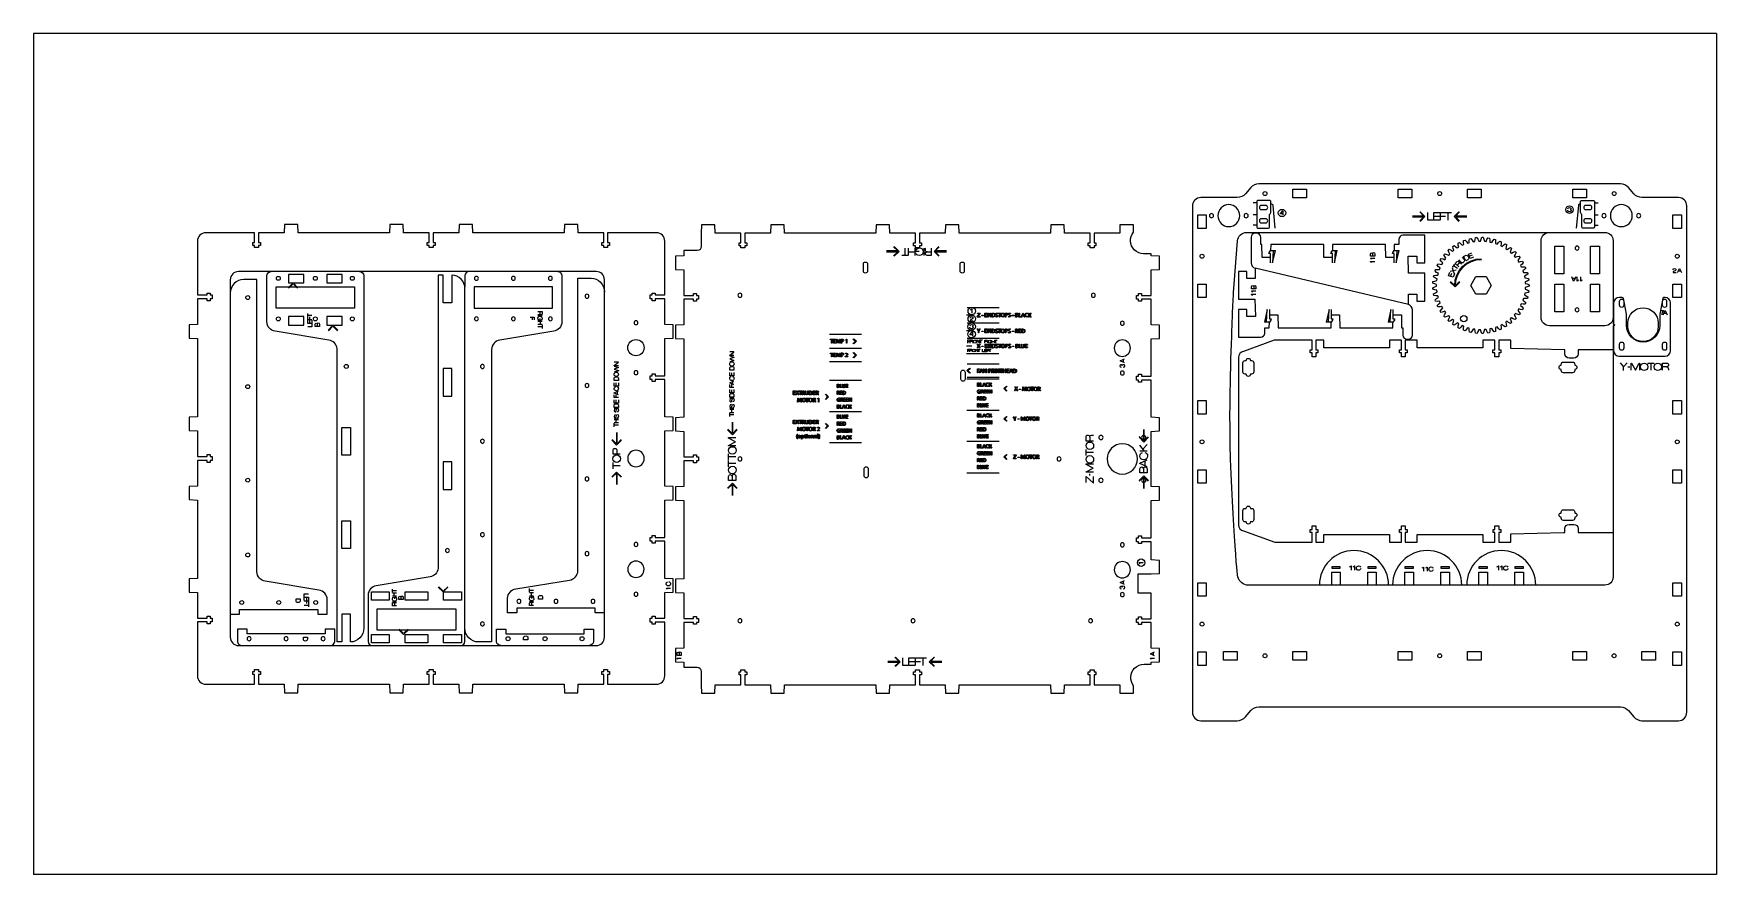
# Model space of a CAD drawing. Header units: millimetres. Extents: x -1219 to 0, y -610 to 0.
import ezdxf

# ---------------------------------------------------------------- set-up
doc = ezdxf.new("R2010")
doc.units = ezdxf.units.MM

msp = doc.modelspace()

# ---------------------------------------------------------------- linework, layer by layer
for p, q in [((0, 0), (-1219.2, 0)), ((-1219.2, 0), (-1219.2, -609.6)), ((0, 0), (0, -609.6)), ((0, -609.6), (-1219.2, -609.6))]:
    msp.add_line(p, q)
at = {"color": 1}
for points in [[(-69.4, -108.9), (-331.6, -108.9)], [(-347.1, -118.9), (-373.6, -118.9)], [(-337.4, -111.6), (-341.2, -116.2)], [(-306.9, -112.8), (-297, -112.8), (-297, -119), (-306.9, -119), (-306.9, -112.8)], [(-230.5, -112.8), (-220.7, -112.8), (-220.7, -119), (-230.5, -119), (-230.5, -112.8), (-230.5, -112.8)], [(-180.4, -112.8), (-170.5, -112.8), (-170.5, -119), (-180.4, -119), (-180.4, -112.8), (-180.4, -112.8)], [(-104, -112.8), (-94.2, -112.8), (-94.2, -119), (-104, -119), (-104, -112.8)], [(-59.8, -116.2), (-63.6, -111.6)], [(-27.4, -118.9), (-53.9, -118.9), (-53.9, -118.9)], [(-379.6, -124.9), (-379.6, -492.1)], [(-375.8, -131.4), (-369.6, -131.4), (-369.6, -141.3), (-375.8, -141.3), (-375.8, -131.4), (-375.8, -131.4)], [(-326.5, -124.6), (-329.6, -124.6)], [(-329.6, -127.6), (-326.5, -127.6), (-326.5, -127.6)], [(-91.6, -124.6), (-94.6, -124.6)], [(-94.6, -127.6), (-91.6, -127.6), (-91.6, -127.6)], [(-31.5, -131.4), (-25.2, -131.4), (-25.2, -141.3), (-31.5, -141.3), (-31.5, -131.4), (-31.5, -131.4)], [(-21.4, -492.1), (-21.4, -124.9)], [(-1027.8, -138.3), (-1037.4, -138.3), (-1037.7, -144.4), (-1056.3, -144.4), (-1056.3, -151.4), (-1054.9, -151.4), (-1054.9, -153.6), (-1056.3, -153.6), (-1056.3, -155.1), (-1059.1, -155.1), (-1059.1, -153.6), (-1060.5, -153.6), (-1060.5, -151.4), (-1059.1, -151.4), (-1059.1, -144.4), (-1094.5, -144.4)], [(-767.9, -144.4), (-787.2, -144.4), (-803.3, -144.4), (-803.3, -151.4), (-801.9, -151.4), (-801.9, -153.6), (-803.3, -153.6), (-803.3, -155.1), (-806.1, -155.1), (-806.1, -153.6), (-807.5, -153.6), (-807.5, -151.4), (-806.1, -151.4), (-806.1, -144.4), (-824.7, -144.4), (-825, -138.3), (-834.6, -138.3), (-834.9, -144.4), (-901, -144.4), (-901.3, -138.3), (-910.9, -138.3), (-911.2, -144.4), (-929.8, -144.4), (-929.8, -151.4), (-928.4, -151.4), (-928.4, -153.6), (-929.8, -153.6), (-929.8, -155.1), (-932.6, -155.1), (-932.6, -153.6), (-934, -153.6), (-934, -151.4), (-932.6, -151.4), (-932.6, -144.4), (-951.2, -144.4), (-951.5, -138.3), (-961.1, -138.3), (-961.3, -144.4), (-1027.5, -144.4), (-1027.8, -138.3), (-1027.8, -138.3)], [(-422.2, -143.9), (-422.4, -138.6), (-432.1, -138.6), (-432.3, -144.7), (-450.9, -144.7), (-450.9, -151.7), (-449.5, -151.7), (-449.5, -153.9), (-450.9, -153.9), (-450.9, -155.4), (-453.7, -155.4), (-453.7, -153.9), (-455.1, -153.9), (-455.1, -151.7), (-453.7, -151.7), (-453.7, -144.7), (-472.3, -144.7), (-472.6, -138.6), (-482.2, -138.6), (-482.5, -144.7), (-548.7, -144.7), (-548.9, -138.6), (-558.6, -138.6), (-558.8, -144.7), (-577.4, -144.7), (-577.4, -151.7), (-576, -151.7), (-576, -153.9), (-577.4, -153.9), (-577.4, -155.4), (-580.2, -155.4), (-580.2, -153.9), (-581.6, -153.9), (-581.6, -151.7), (-580.2, -151.7), (-580.2, -144.7), (-598.8, -144.7), (-599.1, -138.6), (-608.7, -138.6), (-609, -144.7), (-675.2, -144.7), (-675.4, -138.6), (-685.1, -138.6), (-685.3, -144.7), (-703.9, -144.7), (-703.9, -151.7), (-702.5, -151.7), (-702.5, -153.9), (-703.9, -153.9), (-703.9, -155.4), (-706.7, -155.4), (-706.7, -153.9), (-708.1, -153.9), (-708.1, -151.7), (-706.7, -151.7), (-706.7, -144.7), (-725.3, -144.7), (-725.6, -138.6), (-735.2, -138.6), (-735.5, -144.7), (-735.5, -144.7), (-735.5, -154.3)], [(-340.4, -144.1), (-80.8, -144.1)], [(-333.1, -144.7), (-334.1, -144.7)], [(-326.5, -134.2), (-329.6, -134.2)], [(-329.6, -137.2), (-326.5, -137.2), (-326.5, -137.2)], [(-223.1, -196.4), (-223.1, -188.9), (-217.1, -188.9), (-217.1, -193.9), (-211.1, -193.9), (-211.1, -173.8), (-223, -173.8), (-223.3, -161.3), (-217.1, -161.3), (-217.1, -166.3), (-211.1, -166.3), (-211.1, -146.2), (-227.1, -146.2)], [(-91.6, -134.2), (-94.6, -134.2)], [(-94.6, -137.2), (-91.6, -137.2), (-91.6, -137.2)], [(-1100.5, -150.4), (-1100.5, -169.7), (-1100.5, -189.5), (-1093.5, -189.5), (-1093.5, -188.1), (-1091.3, -188.1), (-1091.3, -189.5), (-1089.8, -189.5), (-1089.8, -192.3), (-1091.3, -192.3), (-1091.3, -193.7), (-1093.5, -193.7), (-1093.5, -192.3), (-1100.5, -192.3), (-1100.5, -210.9), (-1106.6, -211.2), (-1106.6, -220.8), (-1100.5, -221), (-1100.5, -277.9), (-1106.6, -278.2), (-1106.6, -287.8), (-1100.5, -288), (-1100.5, -306.6), (-1093.5, -306.6), (-1093.5, -305.2), (-1091.3, -305.2), (-1091.3, -306.6), (-1089.8, -306.6), (-1089.8, -309.5), (-1091.3, -309.5), (-1091.3, -310.9), (-1093.5, -310.9), (-1093.5, -309.5), (-1100.5, -309.5), (-1100.5, -328.1), (-1106.6, -328.3), (-1106.6, -337.9), (-1100.5, -338.2), (-1100.5, -395.1), (-1106.6, -395.3), (-1106.6, -404.9), (-1100.5, -405.2), (-1100.5, -423.8), (-1093.5, -423.8), (-1093.5, -422.4), (-1091.3, -422.4), (-1091.3, -423.8), (-1089.8, -423.8), (-1089.8, -426.6), (-1091.3, -426.6), (-1091.3, -428), (-1093.5, -428), (-1093.5, -426.6), (-1100.5, -426.6), (-1100.5, -442.7), (-1100.5, -465.7)], [(-761.9, -465.7), (-761.9, -446.4), (-761.9, -426.7), (-768.9, -426.7), (-768.9, -428.1), (-771.1, -428.1), (-771.1, -426.7), (-772.6, -426.7), (-772.6, -423.8), (-771.1, -423.8), (-771.1, -422.4), (-768.9, -422.4), (-768.9, -423.8), (-761.9, -423.8), (-761.9, -405.2), (-755.8, -405), (-755.8, -395.4), (-761.9, -395.1), (-761.9, -368.1), (-768.9, -368.1), (-768.9, -369.5), (-771.1, -369.5), (-771.1, -368.1), (-772.6, -368.1), (-772.6, -365.3), (-771.1, -365.3), (-771.1, -363.9), (-768.9, -363.9), (-768.9, -365.3), (-761.9, -365.3), (-761.9, -338.2), (-755.8, -338), (-755.8, -328.4), (-761.9, -328.1), (-761.9, -288.1), (-755.8, -287.8), (-755.8, -278.2), (-761.9, -277.9), (-761.9, -250.9), (-768.9, -250.9), (-768.9, -252.3), (-771.1, -252.3), (-771.1, -250.9), (-772.6, -250.9), (-772.6, -248.1), (-771.1, -248.1), (-771.1, -246.7), (-768.9, -246.7), (-768.9, -248.1), (-761.9, -248.1), (-761.9, -221.1), (-755.8, -220.8), (-755.8, -211.2), (-761.9, -210.9), (-761.9, -192.3), (-768.9, -192.3), (-768.9, -193.7), (-771.1, -193.7), (-771.1, -192.3), (-772.6, -192.3), (-772.6, -189.5), (-771.1, -189.5), (-771.1, -188.1), (-768.9, -188.1), (-768.9, -189.5), (-761.9, -189.5), (-761.9, -150.4)], [(-738.5, -157.3), (-748.1, -157.3), (-748.1, -157.6), (-748.1, -161.1), (-754.2, -161.3), (-754.2, -171), (-748.1, -171.2), (-748.1, -189.8), (-741.1, -189.8), (-741.1, -188.4), (-738.9, -188.4), (-738.9, -189.8), (-737.4, -189.8), (-737.4, -192.6), (-738.9, -192.6), (-738.9, -194), (-741.1, -194), (-741.1, -192.6), (-748.1, -192.6), (-748.1, -211.2), (-754.2, -211.5), (-754.2, -221.1), (-748.1, -221.4), (-748.1, -278.2), (-754.2, -278.5), (-754.2, -288.1), (-748.1, -288.4), (-748.1, -306.9), (-741.1, -306.9), (-741.1, -305.5), (-738.9, -305.5), (-738.9, -306.9), (-737.4, -306.9), (-737.4, -309.8), (-738.9, -309.8), (-738.9, -311.2), (-741.1, -311.2), (-741.1, -309.8), (-748.1, -309.8), (-748.1, -328.4), (-754.2, -328.6), (-754.2, -338.3), (-748.1, -338.5), (-748.1, -395.4), (-754.2, -395.6), (-754.2, -405.3), (-748.1, -405.5), (-748.1, -424.1), (-741.1, -424.1), (-741.1, -422.7), (-738.9, -422.7), (-738.9, -424.1), (-737.4, -424.1), (-737.4, -426.9), (-738.9, -426.9), (-738.9, -428.3), (-741.1, -428.3), (-741.1, -426.9), (-748.1, -426.9), (-748.1, -445.5), (-754.2, -445.8), (-754.2, -455.4), (-748.1, -455.7), (-748.1, -455.7), (-748.1, -459.4), (-738.5, -459.4)], [(-349.6, -184.8), (-347, -150.2)], [(-337.1, -147.7), (-337.1, -148.4)], [(-337.1, -156), (-337.1, -156.7)], [(-323, -162.4), (-329.1, -162.4), (-329.2, -153), (-330.1, -153), (-330.1, -147.7)], [(-323, -166.3), (-323, -159.5), (-324.2, -159.5), (-323.9, -158.6), (-323, -157.3), (-321, -157.3), (-321.5, -166.3), (-319.4, -157.3)], [(-278.3, -162.4), (-284.3, -162.4), (-284.4, -153), (-322.9, -153), (-323, -157.3)], [(-321, -157.3), (-319.4, -157.3)], [(-278.2, -166.3), (-278.2, -159.5), (-279.4, -159.5), (-279.2, -158.6), (-278.2, -157.3), (-276.2, -157.3), (-276.7, -166.3), (-274.7, -157.3)], [(-233.5, -162.4), (-239.5, -162.4), (-239.6, -153), (-278.2, -153), (-278.2, -157.3)], [(-276.2, -157.3), (-274.7, -157.3)], [(-233.4, -166.3), (-233.4, -159.5), (-234.6, -159.5), (-234.4, -158.6), (-233.4, -157.3), (-231.4, -157.3), (-231.9, -166.3), (-229.9, -157.3)], [(-230.1, -149.2), (-230.1, -153), (-233.4, -153), (-233.4, -157.3)], [(-231.4, -157.3), (-229.9, -157.3)], [(-138.8, -188.1), (-139.1, -189.4), (-137.8, -190), (-136.6, -190.9), (-136.9, -192), (-138.4, -192.1), (-139.8, -192.1), (-140.2, -193.3), (-139.1, -194.2), (-138, -195.2), (-138.4, -196.2), (-139.9, -196.2), (-141.3, -196), (-141.8, -197.1), (-140.8, -198.1), (-139.9, -199.2), (-140.4, -200.2), (-141.9, -200), (-143.2, -199.6), (-143.9, -200.7), (-143, -201.8), (-142.2, -203), (-142.9, -203.9), (-144.3, -203.5), (-145.6, -202.9), (-146.5, -203.9), (-145.7, -205.1), (-145.1, -206.5), (-145.8, -207.2), (-147.2, -206.7), (-148.4, -206), (-149.4, -206.8), (-148.8, -208.1), (-148.4, -209.5), (-149.2, -210.2), (-150.5, -209.5), (-151.6, -208.6), (-152.6, -209.3), (-152.2, -210.7), (-152, -212.1), (-152.9, -212.7), (-154.1, -211.8), (-155.1, -210.8), (-156.2, -211.4), (-156, -212.8), (-155.9, -214.3), (-156.9, -214.7), (-157.9, -213.7), (-158.8, -212.5), (-160, -213), (-160, -214.4), (-160.1, -215.9), (-161.1, -216.2), (-162, -215), (-162.7, -213.8), (-164, -214.1), (-164.1, -215.5), (-164.4, -216.9), (-165.5, -217.1), (-166.2, -215.8), (-166.8, -214.5), (-168.1, -214.6), (-168.4, -216), (-168.9, -217.4), (-169.9, -217.5), (-170.5, -216.1), (-170.9, -214.7), (-172.2, -214.7), (-172.7, -216), (-173.3, -217.4), (-174.4, -217.3), (-174.8, -215.8), (-175, -214.4), (-176.3, -214.2), (-176.9, -215.5), (-177.8, -216.7), (-178.8, -216.5), (-179, -215), (-179, -213.6), (-180.3, -213.2), (-181.1, -214.4), (-182.1, -215.5), (-183.1, -215.1), (-183.1, -213.7), (-182.9, -212.2), (-184.1, -211.7), (-185.1, -212.8), (-186.2, -213.8), (-187.1, -213.3), (-187, -211.8), (-186.6, -210.4), (-187.7, -209.7), (-188.8, -210.7), (-190, -211.5), (-190.9, -210.9), (-190.6, -209.5), (-190.1, -208.1), (-191.1, -207.3), (-192.2, -208.1), (-193.6, -208.8), (-194.4, -208.1), (-193.8, -206.7), (-193.2, -205.4), (-194.1, -204.5), (-195.3, -205.1), (-196.7, -205.6), (-197.4, -204.8), (-196.7, -203.5), (-195.9, -202.3), (-196.7, -201.3), (-198, -201.8), (-199.5, -202.1), (-200, -201.2), (-199.2, -200), (-198.2, -198.9), (-198.8, -197.8), (-200.2, -198.1), (-201.7, -198.2), (-202.2, -197.2), (-201.2, -196.2), (-200.1, -195.2), (-200.6, -194.1), (-202, -194.2), (-203.5, -194.1), (-203.8, -193.1), (-202.7, -192.1), (-201.4, -191.4), (-201.8, -190.1), (-203.2, -190), (-204.7, -189.8), (-204.9, -188.7), (-203.6, -187.9), (-202.3, -187.3), (-202.5, -186.1), (-203.9, -185.8), (-205.3, -185.4), (-205.4, -184.3), (-204, -183.7), (-202.7, -183.2), (-202.7, -181.9), (-204, -181.5), (-205.4, -180.9), (-205.3, -179.8), (-203.9, -179.4), (-202.5, -179.1), (-202.3, -177.8), (-203.6, -177.2), (-204.9, -176.4), (-204.7, -175.4), (-203.2, -175.1), (-201.8, -175.1), (-201.4, -173.8), (-202.7, -173.1), (-203.8, -172.1), (-203.5, -171.1), (-202, -171), (-200.6, -171.1), (-200.1, -169.9), (-201.2, -169), (-202.2, -167.9), (-201.7, -167), (-200.2, -167.1), (-198.8, -167.4), (-198.2, -166.3), (-199.2, -165.2), (-200, -164), (-199.5, -163.1), (-198, -163.4), (-196.7, -163.9), (-195.9, -162.8), (-196.7, -161.7), (-197.4, -160.4), (-196.7, -159.6), (-195.3, -160.1), (-194.1, -160.7), (-193.2, -159.8), (-193.8, -158.5), (-194.4, -157.1), (-193.6, -156.4), (-192.2, -157.1), (-191.1, -157.9), (-190.1, -157.1), (-190.6, -155.7), (-190.9, -154.3), (-190, -153.7), (-188.8, -154.5), (-187.7, -155.4), (-186.6, -154.8), (-187, -153.4), (-187.1, -151.9), (-186.2, -151.4), (-185.1, -152.4), (-184.1, -153.5), (-182.9, -152.9), (-183.1, -151.5), (-183.1, -150), (-182.1, -149.7), (-181.1, -150.8), (-180.3, -152), (-179, -151.6), (-179, -150.2), (-178.8, -148.7), (-177.8, -148.5), (-176.9, -149.7), (-176.3, -151), (-175, -150.8), (-174.8, -149.3), (-174.4, -147.9), (-173.3, -147.8), (-172.7, -149.1), (-172.2, -150.5), (-170.9, -150.4), (-170.5, -149.1), (-169.9, -147.7), (-168.9, -147.7), (-168.4, -149.1), (-168.1, -150.5), (-166.8, -150.7), (-166.2, -149.3), (-165.5, -148.1), (-164.4, -148.2), (-164.1, -149.7), (-164, -151.1), (-162.7, -151.4), (-162, -150.2), (-161.1, -149), (-160.1, -149.3), (-160, -150.8), (-160, -152.2), (-158.8, -152.6), (-157.9, -151.5), (-156.9, -150.5), (-155.9, -150.9), (-156, -152.4), (-156.2, -153.8), (-155.1, -154.4), (-154.1, -153.4), (-152.9, -152.5), (-152, -153), (-152.2, -154.5), (-152.6, -155.9), (-151.6, -156.6), (-150.5, -155.7), (-149.2, -155), (-148.4, -155.6), (-148.8, -157.1), (-149.4, -158.4), (-148.4, -159.2), (-147.2, -158.5), (-145.8, -157.9), (-145.1, -158.7), (-145.7, -160.1), (-146.5, -161.3), (-145.6, -162.2), (-144.3, -161.7), (-142.9, -161.3), (-142.2, -162.1), (-143, -163.4), (-143.9, -164.5), (-143.2, -165.6), (-141.9, -165.2), (-140.4, -165), (-139.9, -165.9), (-140.8, -167.1), (-141.8, -168.1), (-141.3, -169.2), (-139.9, -169), (-138.4, -169), (-138, -170), (-139.1, -171), (-140.2, -171.9), (-139.8, -173.1), (-138.4, -173.1), (-136.9, -173.2), (-136.6, -174.3), (-137.8, -175.1), (-139.1, -175.8), (-138.8, -177.1), (-137.4, -177.2), (-136, -177.6), (-135.8, -178.7), (-137.1, -179.4), (-138.5, -179.9), (-138.4, -181.2), (-137, -181.5), (-135.6, -182.1), (-135.6, -183.1), (-137, -183.7), (-138.4, -184), (-138.5, -185.3), (-137.1, -185.8), (-135.8, -186.5), (-136, -187.6), (-137.4, -187.9), (-138.8, -188.1)], [(-127, -205.8), (-127, -150.1)], [(-117, -154.1), (-110.6, -154.1), (-110.6, -174.2), (-117, -174.2), (-117, -154.1), (-117, -154.1)], [(-91.2, -154.1), (-84.7, -154.1), (-84.7, -174.2), (-91.2, -174.2), (-91.2, -154.1), (-91.2, -154.1)], [(-74.8, -150.1), (-74.8, -210.5)], [(-618, -172.1), (-618, -167.1)], [(-615, -167.1), (-615, -172.1), (-615, -172.1)], [(-547.9, -172.1), (-547.9, -167.1)], [(-544.9, -167.1), (-544.9, -172.1), (-544.9, -172.1)], [(-409.5, -189.8), (-409.5, -171.2), (-403.4, -171), (-403.4, -161.3), (-409.5, -161.1), (-409.5, -159.6), (-415, -159.6), (-415, -159.6)], [(-223.1, -196.4), (-334.2, -170), (-334.2, -177.5), (-340.1, -177.5), (-340.1, -172.5), (-346.2, -172.5), (-346.2, -192.6), (-334.3, -192.6), (-334, -205.1), (-340.1, -205.1), (-340.1, -200.1), (-346.2, -200.1), (-346.2, -220.1), (-330.2, -220.1)], [(-337.1, -162.7), (-337.1, -166.2)], [(-1076.7, -178.5), (-1076.7, -437.7)], [(-811.6, -172.5), (-1070.7, -172.5), (-1070.7, -172.5)], [(-1057.4, -390.3), (-1057.4, -178.3), (-1067, -178.3)], [(-1050.2, -209), (-1050.2, -179.5), (-1050.2, -175.5)], [(-1034.6, -180.7), (-1023.4, -180.7), (-1023.4, -174.6), (-1034.6, -174.6), (-1034.6, -180.7), (-1034.6, -180.7)], [(-1006.8, -180.7), (-995.6, -180.7), (-995.6, -174.6), (-1006.8, -174.6), (-1006.8, -180.7), (-1006.8, -180.7)], [(-980, -175.5), (-980, -427.9), (-980, -431)], [(-916.3, -175.1), (-916.3, -195.1), (-922.5, -195.1), (-922.5, -175.1), (-922.5, -175.1), (-926, -175.1), (-926, -256.4), (-926, -387.8), (-926.1, -387.8)], [(-906.7, -175.5), (-906.7, -183.6)], [(-836.5, -175.5), (-836.5, -209)], [(-824.9, -389.4), (-824.9, -177.3), (-815.3, -177.3)], [(-805.6, -437.6), (-805.6, -178.5)], [(-375.8, -181.6), (-369.6, -181.6), (-369.6, -191.4), (-375.8, -191.4), (-375.8, -181.6), (-375.8, -181.6)], [(-174.2, -189), (-177.9, -182.6), (-174.2, -176.2), (-166.8, -176.2), (-163.1, -182.6), (-166.8, -189), (-174.2, -189), (-174.2, -189)], [(-117, -181.7), (-110.6, -181.7), (-110.6, -201.7), (-117, -201.7), (-117, -181.7), (-117, -181.7)], [(-91.2, -181.7), (-84.7, -181.7), (-84.7, -201.7), (-91.2, -201.7), (-91.2, -181.7), (-91.2, -181.7)], [(-31.5, -181.6), (-25.2, -181.6), (-25.2, -191.4), (-31.5, -191.4), (-31.5, -181.6), (-31.5, -181.6)], [(-1043.5, -183.6), (-986.7, -183.6), (-986.7, -199.1), (-1043.5, -199.1), (-1043.5, -183.6), (-1043.5, -183.6)], [(-906.7, -440.7), (-906.7, -188.3), (-906.7, -185.1)], [(-900, -199.1), (-843.2, -199.1), (-843.2, -183.6), (-900, -183.6), (-900, -199.1), (-900, -199.1)], [(-414.6, -457.2), (-409.5, -457.2), (-409.5, -455.7), (-403.4, -455.4), (-403.4, -445.8), (-409.5, -445.5), (-409.5, -427), (-416.5, -427), (-416.5, -428.4), (-418.7, -428.4), (-418.7, -427), (-420.2, -427), (-420.2, -424.2), (-418.7, -424.2), (-418.7, -422.8), (-416.5, -422.8), (-416.5, -424.2), (-409.5, -424.2), (-409.5, -405.8), (-418.9, -405.8), (-418.9, -391.8), (-409.5, -391.8), (-409.5, -391.8), (-403.4, -391.5), (-403.4, -381.9), (-409.5, -381.6), (-409.5, -368.4), (-416.5, -368.4), (-416.5, -369.8), (-418.7, -369.8), (-418.7, -368.4), (-420.2, -368.4), (-420.2, -365.6), (-418.7, -365.6), (-418.7, -364.2), (-416.5, -364.2), (-416.5, -365.6), (-409.5, -365.6), (-409.5, -338.5), (-403.4, -338.3), (-403.4, -328.6), (-409.5, -328.4), (-409.5, -288.4), (-403.4, -288.1), (-403.4, -278.5), (-409.5, -278.2), (-409.5, -251.2), (-416.5, -251.2), (-416.5, -252.6), (-418.7, -252.6), (-418.7, -251.2), (-420.2, -251.2), (-420.2, -248.4), (-418.7, -248.4), (-418.7, -247), (-416.5, -247), (-416.5, -248.4), (-409.5, -248.4), (-409.5, -247.9), (-409.5, -221.4), (-403.4, -221.1), (-403.4, -211.5), (-409.5, -211.2), (-409.5, -192.6), (-416.5, -192.6), (-416.5, -194), (-418.7, -194), (-418.7, -192.6), (-420.2, -192.6), (-420.2, -189.8), (-418.7, -189.8), (-418.7, -188.4), (-416.5, -188.4), (-416.5, -189.8), (-409.5, -189.8), (-409.5, -189.8)], [(-70.1, -197), (-70.1, -194)], [(-67.1, -194), (-67.1, -197), (-67.1, -197)], [(-39, -197), (-39, -194)], [(-36, -194), (-36, -197), (-36, -197)], [(-1034.6, -211.3), (-1023.4, -211.3), (-1023.4, -205.2), (-1034.6, -205.2), (-1034.6, -211.3), (-1034.6, -211.3)], [(-1006.8, -211.3), (-995.6, -211.3), (-995.6, -205.2), (-1006.8, -205.2), (-1006.8, -211.3), (-1006.8, -211.3)], [(-323.8, -200), (-323.8, -206.9), (-322.6, -206.9), (-322.9, -207.8), (-323.8, -209.1), (-325.9, -209.1), (-325.4, -200), (-327.4, -209.1)], [(-323.8, -204), (-317.7, -204), (-317.6, -213.4), (-279.1, -213.4), (-279, -209.1)], [(-279, -200), (-279, -206.9), (-277.8, -206.9), (-278.1, -207.8), (-279, -209.1), (-281.1, -209.1), (-280.6, -200), (-282.6, -209.1)], [(-279, -204), (-273, -204), (-272.9, -213.4), (-234.3, -213.4), (-234.3, -209.1)], [(-234.3, -200), (-234.3, -206.9), (-233.1, -206.9), (-233.3, -207.8), (-234.3, -209.1), (-236.3, -209.1), (-235.8, -200), (-237.8, -209.1)], [(-234.2, -204), (-228.2, -204), (-228.1, -213.4), (-227.2, -213.4), (-227.2, -218.6)], [(-220.2, -203.7), (-220.2, -200.2)], [(-1005.3, -222.2), (-1044.2, -215.8)], [(-842.4, -215.8), (-881.4, -222.2)], [(-325.9, -209.1), (-327.4, -209.1)], [(-327.2, -217.1), (-327.2, -213.4), (-323.9, -213.4), (-323.8, -209.1)], [(-281.1, -209.1), (-282.6, -209.1)], [(-236.3, -209.1), (-237.8, -209.1)], [(-220.2, -210.4), (-220.2, -209.7)], [(-220.2, -218.6), (-220.2, -217.9)], [(-80.8, -211.8), (-120.9, -211.8)], [(-74.8, -210.5), (-73.9, -211.4), (-74.8, -212.2)], [(-74.8, -212.2), (-74.8, -393.9)], [(-64.1, -212.3), (-64.1, -209.8)], [(-42.1, -209.8), (-42.1, -212.3), (-42.1, -212.3)], [(-989.7, -441.1), (-989.6, -440.5), (-989.6, -421), (-995.8, -421), (-995.8, -441), (-999.3, -441), (-999.3, -359.8), (-999.3, -231.4), (-999.4, -228.4)], [(-887.4, -229), (-887.4, -441.1), (-897, -441.1)], [(-109.7, -232.2), (-109.7, -229.2), (-149, -228.2), (-149, -222.3), (-157.7, -222.3), (-157.7, -229.3), (-156.2, -229.3), (-156.2, -231.5), (-157.7, -231.5), (-157.7, -234.3), (-160.5, -234.3), (-160.5, -231.5), (-161.9, -231.5), (-161.9, -229.3), (-160.5, -229.3), (-160.5, -222.3), (-169.1, -222.3), (-169.1, -227.9), (-216.7, -227.9), (-216.7, -222.3), (-225.4, -222.3), (-225.4, -229.3), (-224, -229.3), (-224, -231.5), (-225.4, -231.5), (-225.4, -234.3), (-228.2, -234.3), (-228.2, -231.5), (-229.6, -231.5), (-229.6, -229.3), (-228.2, -229.3), (-228.2, -222.3), (-236.8, -222.3), (-236.8, -227.9), (-284.5, -227.9), (-284.5, -222.3), (-290.1, -222.3), (-290.1, -229.3), (-288.7, -229.3), (-288.7, -231.5), (-290.1, -231.5), (-290.1, -234.3), (-292.9, -234.3), (-292.9, -231.5), (-294.3, -231.5), (-294.3, -229.3), (-292.9, -229.3), (-292.9, -222.3), (-320.3, -222.3), (-342.7, -230.5)], [(-224.2, -221.6), (-223.2, -221.6)], [(-74.8, -229.2), (-100.2, -229.2), (-100.2, -232.2)], [(-70.1, -228.1), (-70.1, -225.1)], [(-67.1, -225.1), (-67.1, -228.1), (-67.1, -228.1)], [(-39, -228.1), (-39, -225.1)], [(-36, -225.1), (-36, -228.1), (-36, -228.1)], [(-922.5, -262.9), (-916.3, -262.9), (-916.3, -242.8), (-922.5, -242.8), (-922.5, -262.9), (-922.5, -262.9)], [(-346.2, -234.8), (-346.2, -356.3)], [(-343, -245.3), (-343, -238.7)], [(-341.4, -237.1), (-340.6, -237.1), (-340.6, -237)], [(-337.6, -237), (-337.5, -237.1), (-336.8, -237.1)], [(-335.2, -238.7), (-335.2, -245.3)], [(-112.5, -240.5), (-112.4, -240.4), (-112.4, -240.4)], [(-112.4, -244.3), (-112.4, -243.5), (-112.5, -243.5)], [(-112.4, -240.4), (-112.4, -239.7)], [(-110.8, -238.1), (-104.2, -238.1)], [(-103.2, -235.3), (-106.7, -235.3)], [(-102.6, -239.7), (-102.6, -240.4), (-102.5, -240.5)], [(-102.5, -243.5), (-102.6, -243.5), (-102.6, -244.3)], [(-547.4, -250.5), (-547.4, -245.5)], [(-544.3, -245.5), (-544.3, -250.5), (-544.3, -250.5)], [(-340.6, -246.9), (-341.4, -246.9)], [(-340.6, -247), (-340.6, -246.9), (-340.6, -246.9)], [(-336.8, -246.9), (-337.5, -246.9), (-337.6, -247)], [(-104.2, -245.9), (-110.8, -245.9)], [(-375.8, -266), (-369.6, -266), (-369.6, -275.9), (-375.8, -275.9), (-375.8, -266), (-375.8, -266)], [(-31.5, -266), (-25.2, -266), (-25.2, -275.9), (-31.5, -275.9), (-31.5, -266), (-31.5, -266)], [(-995.8, -285.5), (-989.6, -285.5), (-989.6, -305.6), (-995.8, -305.6), (-995.8, -285.5), (-995.8, -285.5)], [(-922.5, -330.6), (-916.3, -330.6), (-916.3, -310.6), (-922.5, -310.6), (-922.5, -330.6), (-922.5, -330.6)], [(-617.5, -320.6), (-617.5, -315.6)], [(-614.5, -315.6), (-614.5, -320.6), (-614.5, -320.6)], [(-375.8, -316.2), (-369.6, -316.2), (-369.6, -326), (-375.8, -326), (-375.8, -316.2), (-375.8, -316.2)], [(-31.5, -316.2), (-25.2, -316.2), (-25.2, -326), (-31.5, -326), (-31.5, -316.2), (-31.5, -316.2)], [(-995.8, -353.3), (-989.6, -353.3), (-989.6, -373.3), (-995.8, -373.3), (-995.8, -353.3), (-995.8, -353.3)], [(-343, -352.4), (-343, -345.8)], [(-341.4, -344.2), (-340.6, -344.2), (-340.6, -344.1)], [(-337.6, -344.1), (-337.5, -344.2), (-336.8, -344.2)], [(-335.2, -345.8), (-335.2, -352.4)], [(-112.5, -347.6), (-112.4, -347.5), (-112.4, -346.8)], [(-112.4, -351.4), (-112.4, -350.6), (-112.5, -350.6)], [(-110.8, -345.2), (-104.2, -345.2)], [(-104.2, -353), (-110.8, -353)], [(-102.6, -346.8), (-102.6, -347.5), (-102.5, -347.6)], [(-102.6, -350.6), (-102.6, -351.4)], [(-102.5, -350.6), (-102.6, -350.6), (-102.6, -350.6)], [(-342.7, -360.6), (-319.9, -368.8), (-292.9, -368.8), (-292.9, -361.8), (-294.3, -361.8), (-294.3, -359.6), (-292.9, -359.6), (-292.9, -356.8), (-290.1, -356.8), (-290.1, -359.6), (-288.7, -359.6), (-288.7, -361.8), (-290.1, -361.8), (-290.1, -368.8), (-284.5, -368.8), (-284.5, -363.1), (-236.8, -363.1), (-236.8, -368.8), (-228.2, -368.8), (-228.2, -361.8), (-229.6, -361.8), (-229.6, -359.6), (-228.2, -359.6), (-228.2, -356.8), (-225.4, -356.8), (-225.4, -359.6), (-224, -359.6), (-224, -361.8), (-225.4, -361.8), (-225.4, -368.8), (-216.7, -368.8), (-216.7, -363.1), (-169.1, -363.1), (-169.1, -368.8), (-160.4, -368.8), (-160.4, -361.8), (-161.8, -361.8), (-161.8, -359.6), (-160.4, -359.6), (-160.4, -356.8), (-157.6, -356.8), (-157.6, -359.6), (-156.2, -359.6), (-156.2, -361.8), (-157.6, -361.8), (-157.6, -368.8), (-149, -368.8), (-149, -362.8), (-110.7, -361.8), (-109.7, -361.8), (-109.7, -358.8)], [(-340.6, -354), (-341.4, -354)], [(-340.6, -354.1), (-340.6, -354), (-340.6, -354)], [(-336.8, -354), (-337.5, -354), (-337.6, -354.1)], [(-106.7, -355.8), (-103.2, -355.8)], [(-100.2, -358.8), (-100.2, -361.8), (-74.8, -361.8)], [(-278.7, -387.5), (-272.5, -387.5), (-272.5, -386.5), (-278.7, -386.5), (-278.7, -387.5), (-278.7, -387.5)], [(-252.6, -387.5), (-246.4, -387.5), (-246.4, -386.5), (-252.6, -386.5), (-252.6, -387.5), (-252.6, -387.5)], [(-225.7, -387.5), (-219.5, -387.5), (-219.5, -386.5), (-225.7, -386.5), (-225.7, -387.5), (-225.7, -387.5)], [(-199.6, -387.5), (-193.3, -387.5), (-193.3, -386.5), (-199.6, -386.5), (-199.6, -387.5), (-199.6, -387.5)], [(-172, -387.5), (-165.8, -387.5), (-165.8, -386.5), (-172, -386.5), (-172, -387.5), (-172, -387.5)], [(-145.9, -387.5), (-139.7, -387.5), (-139.7, -386.5), (-145.9, -386.5), (-145.9, -387.5), (-145.9, -387.5)], [(-1012.5, -403.5), (-1051.4, -397.1)], [(-932, -393.9), (-971, -400.3)], [(-869.9, -402.6), (-830.9, -396.2)], [(-375.8, -398.1), (-369.6, -398.1), (-369.6, -408), (-375.8, -408), (-375.8, -398.1), (-375.8, -398.1)], [(-80.8, -399.9), (-340.4, -399.9), (-340.5, -399.8)], [(-278.7, -399.9), (-278.7, -390.5), (-272.5, -390.5), (-272.5, -399.9)], [(-252.6, -399.9), (-252.6, -390.5), (-246.4, -390.5), (-246.4, -399.9)], [(-225.7, -399.9), (-225.7, -390.5), (-219.5, -390.5), (-219.5, -399.9)], [(-199.6, -399.9), (-199.6, -390.5), (-193.4, -390.5), (-193.4, -399.9)], [(-172, -399.9), (-172, -390.5), (-165.8, -390.5), (-165.8, -399.9)], [(-145.9, -399.9), (-145.9, -390.5), (-139.7, -390.5), (-139.7, -399.9)], [(-31.5, -398.1), (-25.2, -398.1), (-25.2, -408), (-31.5, -408), (-31.5, -398.1), (-31.5, -398.1)], [(-1076.7, -420.9), (-1070, -420.9), (-1070, -417.5), (-1013.2, -417.5), (-1013.2, -420.9), (-1006.5, -420.9), (-1006.5, -410.3)], [(-976.9, -407.1), (-976.9, -436.7), (-976.9, -440.7)], [(-974.3, -404.8), (-961.5, -404.8), (-961.5, -410.9), (-974.3, -410.9), (-974.3, -404.8), (-974.3, -404.8)], [(-950, -404.8), (-933.6, -404.8), (-933.6, -410.9), (-950, -410.9), (-950, -404.8), (-950, -404.8)], [(-922.2, -404.8), (-909.3, -404.8), (-909.3, -410.9), (-922.2, -410.9), (-922.2, -404.8), (-922.2, -404.8)], [(-805.6, -420), (-812.3, -420), (-812.3, -416.6), (-869.1, -416.6), (-869.1, -420), (-875.8, -420), (-875.8, -409.4)], [(-970.2, -417), (-913.4, -417), (-913.4, -432.5), (-970.2, -432.5), (-970.2, -417)], [(-1001.1, -440.7), (-1001.1, -431.8), (-1007.9, -431.8), (-1007.9, -435.2), (-1064.6, -435.2), (-1064.6, -431.8), (-1071.4, -431.8), (-1071.4, -440.7)], [(-974.3, -435.7), (-961.5, -435.7), (-961.5, -441.8), (-974.3, -441.8), (-974.3, -435.7), (-974.3, -435.7)], [(-950, -435.7), (-933.6, -435.7), (-933.6, -441.8), (-950, -441.8), (-950, -435.7), (-950, -435.7)], [(-922.2, -435.7), (-909.3, -435.7), (-909.3, -441.8), (-922.2, -441.8), (-922.2, -435.7), (-922.2, -435.7)], [(-883.8, -440.7), (-883.8, -431.8), (-877.1, -431.8), (-877.1, -435.2), (-820.3, -435.2), (-820.3, -431.8), (-813.5, -431.8), (-813.5, -440.7)], [(-1070.7, -443.7), (-811.6, -443.7)], [(-375.8, -448.3), (-369.6, -448.3), (-369.6, -458.2), (-375.8, -458.2), (-375.8, -448.3), (-375.8, -448.3)], [(-357, -448), (-347.2, -448), (-347.2, -454.2), (-357, -454.2), (-357, -448), (-357, -448)], [(-306.9, -448), (-297, -448), (-297, -454.2), (-306.9, -454.2), (-306.9, -448), (-306.9, -448)], [(-230.5, -448), (-220.7, -448), (-220.7, -454.2), (-230.5, -454.2), (-230.5, -448), (-230.5, -448)], [(-180.4, -448), (-170.5, -448), (-170.5, -454.2), (-180.4, -454.2), (-180.4, -448), (-180.4, -448)], [(-104, -448), (-94.2, -448), (-94.2, -454.2), (-104, -454.2), (-104, -448), (-104, -448)], [(-53.9, -448), (-44, -448), (-44, -454.2), (-53.9, -454.2), (-53.9, -448), (-53.9, -448)], [(-31.5, -448.3), (-25.2, -448.3), (-25.2, -458.2), (-31.5, -458.2), (-31.5, -448.3), (-31.5, -448.3)], [(-1094.5, -471.8), (-1075.2, -471.8), (-1059.1, -471.8), (-1059.1, -464.7), (-1060.5, -464.7), (-1060.5, -462.5), (-1059.1, -462.5), (-1059.1, -461.1), (-1056.3, -461.1), (-1056.3, -462.5), (-1054.9, -462.5), (-1054.9, -464.7), (-1056.3, -464.7), (-1056.3, -471.8), (-1037.7, -471.8), (-1037.4, -477.9), (-1027.8, -477.9), (-1027.5, -471.8), (-961.3, -471.8), (-961.1, -477.9), (-951.5, -477.9), (-951.2, -471.8), (-932.6, -471.8), (-932.6, -464.7), (-934, -464.7), (-934, -462.5), (-932.6, -462.5), (-932.6, -461.1), (-929.8, -461.1), (-929.8, -462.5), (-928.4, -462.5), (-928.4, -464.7), (-929.8, -464.7), (-929.8, -471.8), (-911.2, -471.8), (-910.9, -477.9), (-901.3, -477.9), (-901, -471.8), (-834.9, -471.8), (-834.6, -477.9), (-825, -477.9), (-824.7, -471.8), (-806.1, -471.8), (-806.1, -464.7), (-807.5, -464.7), (-807.5, -462.5), (-806.1, -462.5), (-806.1, -461.1), (-803.3, -461.1), (-803.3, -462.5), (-801.9, -462.5), (-801.9, -464.7), (-803.3, -464.7), (-803.3, -471.8), (-784, -471.8), (-767.9, -471.8)], [(-735.5, -462.5), (-735.5, -472.1), (-735.5, -472.1), (-735.2, -478.2), (-725.6, -478.2), (-725.3, -472.1), (-706.7, -472.1), (-706.7, -465), (-708.1, -465), (-708.1, -462.8), (-706.7, -462.8), (-706.7, -461.4), (-703.9, -461.4), (-703.9, -462.8), (-702.5, -462.8), (-702.5, -465), (-703.9, -465), (-703.9, -472.1), (-685.3, -472.1), (-685, -478.2), (-675.4, -478.2), (-675.2, -472.1), (-609, -472.1), (-608.7, -478.2), (-599.1, -478.2), (-598.8, -472.1), (-580.2, -472.1), (-580.2, -465), (-581.6, -465), (-581.6, -462.8), (-580.2, -462.8), (-580.2, -461.4), (-577.4, -461.4), (-577.4, -462.8), (-576, -462.8), (-576, -465), (-577.4, -465), (-577.4, -472.1), (-558.8, -472.1), (-558.6, -478.2), (-548.9, -478.2), (-548.7, -472.1), (-482.5, -472.1), (-482.2, -478.2), (-472.6, -478.2), (-472.3, -472.1), (-453.7, -472.1), (-453.7, -465), (-455.1, -465), (-455.1, -462.8), (-453.7, -462.8), (-453.7, -461.4), (-450.9, -461.4), (-450.9, -462.8), (-449.5, -462.8), (-449.5, -465), (-450.9, -465), (-450.9, -472.1), (-432.3, -472.1), (-432.1, -478.2), (-422.4, -478.2), (-422.2, -472.8)], [(-373.6, -498.2), (-347.1, -498.2)], [(-341.2, -495.4), (-337.4, -490.8)], [(-331.6, -488.1), (-69.4, -488.1)], [(-63.6, -490.8), (-59.8, -495.4)], [(-53.9, -498.2), (-27.4, -498.2)]]:
    msp.add_lwpolyline(points, dxfattribs=at)
at = {"color": 5}
for points in [[(-332.9, -121.5), (-332.9, -140.4)], [(-323.4, -121), (-332.4, -121)], [(-322.8, -129.7), (-322.8, -121.5)], [(-98.4, -129.7), (-98.4, -121.5)], [(-97.8, -121), (-88.9, -121)], [(-88.3, -121.5), (-88.3, -140.4)], [(-332.9, -122.7), (-335.5, -122.7)], [(-332.9, -131.3), (-335.5, -131.3)], [(-323.8, -140.4), (-323.8, -131.5)], [(-323.3, -130.7), (-323.3, -130.6)], [(-321.3, -124.7), (-319.8, -141)], [(-314.1, -130.6), (-315.9, -130.6), (-315.9, -130.5), (-314.2, -128.4), (-314.1, -128.4), (-314.1, -130.6)], [(-313.5, -130.6), (-314.1, -130.6), (-314.1, -131.4)], [(-214.9, -129.3), (-211.9, -132.3), (-220.1, -132.3)], [(-220.1, -132.8), (-211.9, -132.8), (-214.9, -135.8)], [(-214.6, -129.1), (-211.1, -132.6), (-214.6, -136.1)], [(-205.2, -135.3), (-209.1, -135.3), (-209.1, -129.8)], [(-200.4, -135.3), (-204.7, -135.3), (-204.7, -129.8), (-200.4, -129.8)], [(-204.7, -132.4), (-200.6, -132.4)], [(-199.9, -135.3), (-199.9, -129.8), (-196.1, -129.8)], [(-199.9, -132.4), (-196.3, -132.4)], [(-196.7, -129.8), (-192, -129.8)], [(-194.3, -135.3), (-194.3, -129.8)], [(-186.5, -136.1), (-190, -132.6), (-186.5, -129.1)], [(-180.9, -132.3), (-189.1, -132.3), (-186.1, -129.3)], [(-186.1, -135.8), (-189.1, -132.8), (-180.9, -132.8)], [(-106, -127.5), (-106, -127.5)], [(-99.9, -124.7), (-101.5, -141)], [(-97.9, -130.7), (-97.9, -130.6)], [(-97.4, -140.4), (-97.4, -131.5)], [(-88.3, -122.7), (-85.7, -122.7)], [(-88.3, -131.3), (-85.7, -131.3)], [(-332.9, -138.9), (-335.5, -138.9)], [(-332.4, -141), (-324.4, -141), (-324.4, -141)], [(-88.9, -141), (-96.9, -141), (-96.9, -141)], [(-88.3, -138.9), (-85.7, -138.9)], [(-596.1, -154.6), (-593.1, -157.6), (-601.3, -157.6)], [(-601.3, -158.1), (-593.1, -158.1), (-596.1, -161.1)], [(-595.7, -154.4), (-592.2, -157.9), (-595.7, -161.4)], [(-587.9, -155.6), (-587.9, -160.8)], [(-585.3, -160.8), (-585.3, -155.6)], [(-580.8, -158.4), (-585.3, -158.4)], [(-580.8, -155.6), (-580.8, -160.8)], [(-577.6, -158), (-580, -158), (-580, -155.5)], [(-574, -160.8), (-574, -155.6)], [(-571.9, -158.2), (-568.9, -158.1)], [(-571.9, -158.2), (-571.9, -158.2)], [(-568.9, -155.6), (-568.9, -160.8), (-571.7, -160.8)], [(-563.4, -161.4), (-566.8, -157.9), (-563.4, -154.4)], [(-557.8, -157.6), (-566, -157.6), (-563, -154.6)], [(-563, -161.1), (-566, -158.1), (-557.8, -158.1)], [(-585.7, -160.8), (-590.2, -160.8)], [(-250.5, -161.4), (-250.5, -159.7)], [(-247.5, -159.9), (-247.5, -161.4), (-250.5, -161.4), (-250.5, -161.4)], [(-250.5, -162.9), (-250.5, -162.8), (-247.5, -162.8)], [(-250.5, -165.4), (-250.5, -165.3), (-247.5, -165.3)], [(-249.1, -159.6), (-249.1, -161.4)], [(-249.1, -159.6), (-249.1, -159.6)], [(-191.5, -169.8), (-190.6, -171.9)], [(-191.2, -169.5), (-189.5, -167.2)], [(-187.6, -170.4), (-190.4, -168.3)], [(-186.7, -169), (-189.2, -166.7), (-187.9, -165.3)], [(-186.5, -166.4), (-186.5, -166.4), (-187.9, -167.9)], [(-185.2, -165.6), (-186.5, -163.9)], [(-184.1, -162.1), (-182.8, -163.8)], [(-183.2, -161.6), (-181.8, -160.8)], [(-180.1, -163.9), (-181.6, -164.7), (-183.2, -161.6), (-183.2, -161.6)], [(-175.9, -162.1), (-178.4, -163.1), (-179.6, -159.8), (-177.1, -158.9)], [(-179, -161.3), (-176.6, -160.5)], [(-28.2, -173.3), (-26.8, -170.3), (-26.7, -170.3), (-25.3, -173.3)], [(-1027.7, -184.2), (-1031.2, -180.7), (-1034.7, -184.2)], [(-1031.5, -181.6), (-1034.5, -184.6)], [(-1028, -184.6), (-1031, -181.6)], [(-189.8, -174.1), (-190.7, -176.6), (-194, -175.5), (-193.1, -172.9)], [(-189.8, -174.1), (-190.6, -171.9), (-192.8, -172.5)], [(-185.9, -180.1), (-189.3, -183.6), (-192.8, -180.1)], [(-192.6, -179.7), (-189.6, -182.7)], [(-192.5, -176), (-191.6, -173.6)], [(-188.4, -171.4), (-190.6, -171.9)], [(-186.1, -179.7), (-189.1, -182.7)], [(-101.9, -176.4), (-103.3, -179.4), (-103.4, -179.4), (-104.8, -176.4)], [(-104.3, -177.4), (-102.3, -177.4)], [(-100.6, -179.4), (-100.8, -179.4), (-100.8, -176.4)], [(-98.1, -179.4), (-98.2, -179.4), (-98.2, -176.4)], [(-31.4, -173.2), (-29.2, -173.2)], [(-29.9, -171.9), (-30.6, -172.3)], [(-25.8, -172.3), (-27.8, -172.3)], [(-336.7, -185.1), (-336.7, -183.5)], [(-333.7, -183.6), (-333.7, -185.1), (-336.7, -185.1), (-336.7, -185.1)], [(-336.7, -186.6), (-336.7, -186.5), (-333.7, -186.5)], [(-336.7, -189.2), (-336.7, -189), (-333.7, -189)], [(-335.2, -183.4), (-335.2, -185.1)], [(-335.2, -183.4), (-335.2, -183.4)], [(-69.1, -191.3), (-70.3, -191.3)], [(-65.1, -211.6), (-65.1, -203.3), (-67.3, -191.7)], [(-38.8, -191.7), (-41, -203.4), (-41, -211.6)], [(-1020.6, -205.7), (-1020.6, -203)], [(-1017.6, -204.3), (-1020.6, -204.3)], [(-1017.6, -207.5), (-1020.6, -207.5), (-1020.6, -205.3)], [(-1019.2, -207.5), (-1019.2, -205.4)], [(-859.5, -205.5), (-856.5, -205.5), (-856.5, -207.6)], [(-857.9, -205.5), (-857.9, -207.5)], [(-852.5, -206.5), (-852.5, -207.9), (-853.9, -207.9)], [(-853.8, -201.5), (-850.8, -201.5), (-850.8, -203.2)], [(-850.8, -204.5), (-853.8, -204.5)], [(-852.3, -203.3), (-852.3, -201.5)], [(-852.3, -203.3), (-852.3, -203.3)], [(-543.3, -204), (-539.5, -204)], [(-542.9, -198.5), (-519.6, -198.5)], [(-539.1, -206.9), (-539.8, -207.3)], [(-539.5, -199.6), (-539.4, -199.6), (-539.4, -202.6)], [(-535.5, -205.3), (-534, -202.9), (-534, -202.9), (-535.4, -202.9), (-535.4, -202.6), (-533.5, -202.6), (-533.5, -202.8), (-535, -205.1), (-535, -205.2), (-533.4, -205.2), (-533.4, -205.5), (-535.5, -205.5), (-535.5, -205.3), (-535.5, -205.3)], [(-532.3, -204.2), (-531.2, -204.2), (-531.2, -204.5), (-532.3, -204.5), (-532.3, -204.2), (-532.3, -204.2)], [(-528.4, -204.1), (-529.5, -204.1), (-529.5, -205.2), (-528.3, -205.2), (-528.3, -205.5), (-529.9, -205.5), (-529.9, -202.6), (-528.3, -202.6), (-528.3, -202.9), (-529.5, -202.9), (-529.5, -203.8), (-528.4, -203.8), (-528.4, -204.1), (-528.4, -204.1)], [(-527.8, -205.5), (-527.8, -202.6), (-527.4, -202.6), (-526.5, -204.1)], [(-527.5, -204.2), (-527.5, -205.5), (-527.8, -205.5), (-527.8, -205.5)], [(-527.5, -203.1), (-527.5, -203.1)], [(-526, -203.8), (-526, -202.6), (-525.7, -202.6), (-525.7, -205.5), (-526, -205.5), (-526.9, -204)], [(-526, -205), (-526, -205)], [(-525, -205.5), (-525, -202.6), (-525, -202.6)], [(-524.6, -202.9), (-524.6, -205.2), (-524.6, -205.2)], [(-522.3, -205.3), (-522.2, -205), (-522.2, -205)], [(-520.7, -202.7), (-520.8, -203)], [(-519.5, -202.9), (-520.4, -202.9), (-520.4, -202.6), (-518.3, -202.6), (-518.3, -202.9), (-519.2, -202.9), (-519.2, -205.5), (-519.5, -205.5), (-519.5, -202.9), (-519.5, -202.9)], [(-514.8, -204.3), (-514.8, -205.5), (-515.2, -205.5), (-515.2, -202.6), (-515.2, -202.6)], [(-514.8, -202.9), (-514.8, -204), (-514.8, -204)], [(-513, -205.3), (-512.9, -205), (-512.9, -205)], [(-511.4, -202.7), (-511.5, -203)], [(-510.1, -204.2), (-509.1, -204.2), (-509.1, -204.5), (-510.1, -204.5), (-510.1, -204.2), (-510.1, -204.2)], [(-507.7, -205.5), (-507.7, -202.6), (-507.7, -202.6)], [(-507.3, -202.9), (-507.3, -203.8), (-507.3, -203.8)], [(-507.3, -203.8), (-507, -203.8)], [(-507, -204.1), (-507.3, -204.1), (-507.3, -205.2), (-507.3, -205.2)], [(-506.5, -203.9), (-506.5, -203.9)], [(-505.4, -202.6), (-505, -202.6), (-505, -205.2), (-503.8, -205.2), (-503.8, -205.5), (-505.4, -205.5), (-505.4, -202.6), (-505.4, -202.6)], [(-502.9, -204.6), (-503.2, -205.5), (-503.6, -205.5), (-502.6, -202.6), (-502.2, -202.6), (-501.2, -205.5), (-501.6, -205.5), (-501.9, -204.6), (-502.9, -204.6), (-502.9, -204.6)], [(-502.6, -203.5), (-502.9, -204.3), (-502, -204.3), (-502, -204.3)], [(-502.4, -202.9), (-502.4, -202.9)], [(-502, -204.3), (-502.3, -203.5)], [(-498.9, -202.7), (-499, -203)], [(-498.9, -205.1), (-498.9, -205.4), (-498.9, -205.4)], [(-498.4, -202.6), (-498, -202.6), (-498, -204), (-498, -204)], [(-497.8, -203.7), (-496.9, -202.6), (-496.5, -202.6), (-497.5, -203.8), (-496.4, -205.5), (-496.8, -205.5), (-497.8, -204.1), (-498, -204.4), (-498, -205.5), (-498.4, -205.5), (-498.4, -202.6), (-498.4, -202.6)], [(-74.4, -195.3), (-74.4, -210.5), (-73.5, -211.4), (-74.4, -212.2), (-74.4, -229.9), (-74.4, -229.9)], [(-40.3, -200.8), (-38.2, -200.8), (-38.2, -200.9)], [(-38.5, -203.9), (-37.1, -200.8), (-37, -200.8), (-35.6, -203.9)], [(-36.1, -202.9), (-38.1, -202.9)], [(-33.2, -229.9), (-33.2, -195.3)], [(-1017.6, -207.7), (-1017.6, -210.1), (-1020.6, -210.1), (-1020.6, -207.8)], [(-1017.6, -210.4), (-1017.6, -212.6), (-1020.6, -212.6)], [(-1019.2, -210.1), (-1019.2, -207.9)], [(-1015.2, -212.3), (-1015.2, -210.7)], [(-1012.2, -210.8), (-1012.2, -212.3), (-1015.2, -212.3), (-1015.2, -212.3)], [(-1013.7, -210.5), (-1013.7, -212.3)], [(-1013.7, -210.5), (-1013.7, -210.5)], [(-998.9, -215), (-1002.4, -211.5), (-1005.9, -215)], [(-1002.6, -212.4), (-1005.6, -215.4)], [(-999.1, -215.4), (-1002.1, -212.4)], [(-853.8, -208.4), (-850.8, -208.4)], [(-850.8, -211), (-853.8, -211)], [(-853.8, -212.4), (-850.8, -212.4)], [(-852.2, -208.4), (-852.2, -211)], [(-850.8, -211.2), (-850.8, -213.7)], [(-642.6, -217.8), (-619.3, -217.8)], [(-543.3, -215.2), (-539.5, -215.2)], [(-542.9, -209.6), (-519.6, -209.6)], [(-539, -218.5), (-540.8, -218.5), (-540.8, -218.4), (-539.1, -216.3), (-539, -216.3), (-539, -218.5)], [(-540.6, -208.2), (-538.4, -208.2)], [(-539.2, -212.3), (-539.2, -212.3)], [(-538.4, -218.5), (-539, -218.5), (-539, -219.3)], [(-534.7, -217), (-534.7, -215.8), (-535.6, -214.1), (-535.2, -214.1), (-534.8, -214.9)], [(-534.2, -214.9), (-533.8, -214.1), (-533.4, -214.1), (-534.3, -215.8), (-534.3, -217), (-534.7, -217), (-534.7, -217)], [(-534.5, -215.5), (-534.5, -215.5)], [(-532.3, -215.7), (-531.3, -215.7), (-531.3, -216), (-532.3, -216), (-532.3, -215.7), (-532.3, -215.7)], [(-528.5, -215.7), (-529.6, -215.7), (-529.6, -216.7), (-528.3, -216.7), (-528.3, -217), (-529.9, -217), (-529.9, -214.1), (-528.4, -214.1), (-528.4, -214.5), (-529.6, -214.5), (-529.6, -215.4), (-528.5, -215.4), (-528.5, -215.7), (-528.5, -215.7)], [(-527.9, -217), (-527.9, -214.1), (-527.4, -214.1), (-526.5, -215.6)], [(-527.5, -215.8), (-527.5, -217), (-527.9, -217), (-527.9, -217)], [(-527.5, -214.6), (-527.5, -214.6)], [(-526.1, -215.3), (-526.1, -214.1), (-525.7, -214.1), (-525.7, -217), (-526.1, -217), (-527, -215.6)], [(-526, -216.5), (-526, -216.5)], [(-525.1, -217), (-525.1, -214.2), (-525.1, -214.2)], [(-524.7, -214.5), (-524.7, -216.7), (-524.7, -216.7)], [(-522.4, -216.9), (-522.3, -216.6), (-522.3, -216.6)], [(-520.8, -214.2), (-520.9, -214.5)], [(-519.6, -214.5), (-520.5, -214.5), (-520.5, -214.1), (-518.3, -214.1), (-518.3, -214.5), (-519.2, -214.5), (-519.2, -217), (-519.6, -217), (-519.6, -214.5), (-519.6, -214.5)], [(-514.8, -215.9), (-514.8, -217), (-515.2, -217), (-515.2, -214.2), (-515.2, -214.2)], [(-514.8, -214.4), (-514.8, -215.6), (-514.8, -215.6)], [(-513.1, -216.9), (-513, -216.6), (-513, -216.6)], [(-511.5, -214.2), (-511.6, -214.5)], [(-510.2, -215.7), (-509.1, -215.7), (-509.1, -216), (-510.2, -216), (-510.2, -215.7), (-510.2, -215.7)], [(-507, -215.8), (-507.4, -215.8), (-507.4, -217), (-507.8, -217), (-507.8, -214.2), (-507.8, -214.2)], [(-507.4, -214.4), (-507.4, -215.5), (-507.4, -215.5)], [(-507.4, -215.5), (-507, -215.5)], [(-506.5, -215.6), (-506.5, -215.6)], [(-505.9, -217), (-506.3, -217)], [(-504, -215.7), (-505.1, -215.7), (-505.1, -216.7), (-503.9, -216.7), (-503.9, -217), (-505.5, -217), (-505.5, -214.1), (-503.9, -214.1), (-503.9, -214.5), (-505.1, -214.5), (-505.1, -215.4), (-504, -215.4), (-504, -215.7), (-504, -215.7)], [(-503.4, -217), (-503.4, -214.2), (-503.4, -214.2)], [(-503, -214.5), (-503, -216.7), (-503, -216.7)], [(-711.8, -233.4), (-714.8, -233.4), (-714.8, -233.2), (-711.8, -230.9), (-711.8, -230.8), (-714.8, -230.8)], [(-642.6, -228), (-619.3, -228)], [(-641.2, -221.8), (-642, -221.8), (-642, -221.5), (-639.9, -221.5), (-639.9, -221.8), (-640.8, -221.8), (-640.8, -224.4), (-641.2, -224.4), (-641.2, -221.8), (-641.2, -221.8)], [(-641.2, -231.9), (-642, -231.9), (-642, -231.6), (-639.9, -231.6), (-639.9, -231.9), (-640.8, -231.9), (-640.8, -234.4), (-641.2, -234.4), (-641.2, -231.9), (-641.2, -231.9)], [(-638.1, -223), (-639.2, -223), (-639.2, -224.1), (-638, -224.1), (-638, -224.4), (-639.6, -224.4), (-639.6, -221.5), (-638.1, -221.5), (-638.1, -221.8), (-639.2, -221.8), (-639.2, -222.7), (-638.1, -222.7), (-638.1, -223), (-638.1, -223)], [(-638.1, -233.1), (-639.2, -233.1), (-639.2, -234.1), (-638, -234.1), (-638, -234.4), (-639.6, -234.4), (-639.6, -231.6), (-638.1, -231.6), (-638.1, -231.9), (-639.2, -231.9), (-639.2, -232.8), (-638.1, -232.8), (-638.1, -233.1), (-638.1, -233.1)], [(-637.2, -223.2), (-637.2, -224.4), (-637.6, -224.4), (-637.4, -221.5), (-636.9, -221.5), (-636.4, -222.9)], [(-637.2, -233.2), (-637.2, -234.4), (-637.6, -234.4), (-637.4, -231.6), (-636.9, -231.6), (-636.4, -232.9)], [(-637.1, -221.9), (-637.1, -221.9)], [(-635.5, -223), (-636, -224.4), (-636.3, -224.4), (-636.8, -223)], [(-636.1, -223.9), (-636.1, -223.9)], [(-635.8, -222.9), (-635.3, -221.5), (-634.8, -221.5), (-634.7, -224.4), (-635, -224.4), (-635.1, -223.1), (-635.1, -223.1)], [(-635.8, -232.9), (-635.3, -231.6), (-634.8, -231.6), (-634.7, -234.4), (-635, -234.4), (-635.1, -233.2), (-635.1, -233.2)], [(-635.1, -221.9), (-635.2, -221.9)], [(-633.7, -223.2), (-633.7, -224.4), (-634.1, -224.4), (-634.1, -221.6), (-634.1, -221.6)], [(-633.7, -233.3), (-633.7, -234.4), (-634.1, -234.4), (-634.1, -231.6), (-634.1, -231.6)], [(-633.7, -221.8), (-633.7, -222.9), (-633.7, -222.9)], [(-630.3, -222), (-630.3, -222), (-630.7, -222.2), (-630.8, -221.9), (-630.2, -221.6), (-629.9, -221.6), (-629.9, -224.4), (-630.3, -224.4), (-630.3, -222), (-630.3, -222)], [(-625.7, -221.3), (-623.8, -223.1), (-625.7, -225)], [(-625.7, -231.3), (-623.8, -233.2), (-625.7, -235)], [(-625, -221.3), (-623.1, -223.1), (-625, -225)], [(-625, -231.3), (-623.1, -233.2), (-625, -235)], [(-543.3, -226.3), (-539.5, -226.3)], [(-542.9, -220.8), (-519.6, -220.8)], [(-542.4, -230.8), (-542.4, -228.8), (-541, -228.8)], [(-542.4, -229.7), (-541.1, -229.7)], [(-542.3, -224.4), (-542.3, -222.1), (-540.7, -222.1)], [(-542.3, -223.2), (-540.8, -223.2)], [(-540.9, -230.8), (-540.9, -228.8), (-539.8, -228.8)], [(-539.7, -229.8), (-540.9, -229.8)], [(-540.6, -224.4), (-540.6, -222.1), (-539.3, -222.1)], [(-539.2, -223.3), (-539.2, -223.3), (-540.6, -223.3)], [(-539.7, -229.8), (-539.7, -229.8)], [(-536.8, -230.8), (-536.8, -228.8), (-536.7, -228.8), (-535.1, -230.8), (-535.1, -230.8), (-535.1, -228.8)], [(-535.8, -224.4), (-535.8, -222.1), (-535.8, -222.1), (-534, -224.4), (-533.9, -224.4), (-533.9, -222.1)], [(-534.8, -227.3), (-535.1, -227.9), (-535.6, -227.9), (-534.7, -226.5), (-535.5, -225.1), (-535.1, -225.1), (-534.7, -225.7)], [(-535, -228.8), (-533.3, -228.8)], [(-534.5, -226.2), (-534.4, -226.2)], [(-534.5, -226.7), (-534.5, -226.7)], [(-534.2, -225.7), (-533.8, -225.1), (-533.4, -225.1), (-534.2, -226.5), (-533.3, -227.9), (-533.8, -227.9), (-533.8, -227.9)], [(-533.8, -227.9), (-534.1, -227.3)], [(-534.1, -230.8), (-534.1, -228.8)], [(-533.8, -222.1), (-531.8, -222.1)], [(-532.8, -224.4), (-532.8, -222.1)], [(-532.2, -226.7), (-531.2, -226.7), (-531.2, -226.9), (-532.2, -226.9), (-532.2, -226.7), (-532.2, -226.7)], [(-530.3, -230.8), (-531.7, -230.8), (-531.7, -228.8)], [(-528.5, -230.8), (-530.1, -230.8), (-530.1, -228.8), (-528.5, -228.8)], [(-530.1, -229.7), (-528.6, -229.7)], [(-529.9, -224.4), (-529.9, -222.2), (-528.7, -222.2)], [(-528.6, -223.3), (-528.6, -223.3), (-529.9, -223.3)], [(-528.3, -226.6), (-529.4, -226.6), (-529.4, -227.6), (-528.2, -227.6), (-528.2, -227.9), (-529.8, -227.9), (-529.8, -225.1), (-528.3, -225.1), (-528.3, -225.4), (-529.4, -225.4), (-529.4, -226.3), (-528.3, -226.3), (-528.3, -226.6), (-528.3, -226.6)], [(-528.3, -230.8), (-528.3, -228.8), (-526.9, -228.8)], [(-528.3, -229.7), (-527, -229.7)], [(-527.7, -222.2), (-527.7, -224.4)], [(-527.7, -227.9), (-527.7, -225.1), (-527.3, -225.1), (-526.4, -226.5)], [(-527.4, -226.7), (-527.4, -227.9), (-527.7, -227.9), (-527.7, -227.9)], [(-527.4, -225.5), (-527.4, -225.5)], [(-527.1, -228.8), (-525.4, -228.8)], [(-525.9, -226.3), (-525.9, -225.1), (-525.6, -225.1), (-525.6, -227.9), (-525.9, -227.9), (-526.9, -226.5)], [(-526.3, -223.4), (-525.2, -223.4), (-525.2, -224.4)], [(-526.2, -230.8), (-526.2, -228.8)], [(-525.9, -227.5), (-525.9, -227.5)], [(-524.9, -224.4), (-524.9, -222.2)], [(-524.9, -223.2), (-523.1, -223.2)], [(-524.9, -227.9), (-524.9, -225.1), (-524.9, -225.1)], [(-524.6, -225.4), (-524.6, -227.6), (-524.6, -227.6)], [(-523.1, -222.2), (-523.1, -224.4)], [(-522.9, -222.2), (-521, -222.2)], [(-522.2, -227.8), (-522.1, -227.5), (-522.1, -227.5)], [(-522, -224.4), (-522, -222.2)], [(-520.6, -225.2), (-520.7, -225.5)], [(-519.5, -225.4), (-520.3, -225.4), (-520.3, -225.1), (-518.2, -225.1), (-518.2, -225.4), (-519.1, -225.4), (-519.1, -227.9), (-519.5, -227.9), (-519.5, -225.4), (-519.5, -225.4)], [(-514.7, -226.8), (-514.7, -227.9), (-515.1, -227.9), (-515.1, -225.1), (-515.1, -225.1)], [(-514.7, -225.4), (-514.7, -226.5), (-514.7, -226.5)], [(-513, -227.8), (-512.9, -227.5), (-512.9, -227.5)], [(-511.4, -225.2), (-511.5, -225.5)], [(-510, -226.7), (-509, -226.7), (-509, -226.9), (-510, -226.9), (-510, -226.7), (-510, -226.7)], [(-507.6, -227.9), (-507.6, -225.1), (-507.6, -225.1)], [(-507.3, -225.4), (-507.3, -226.3), (-507.3, -226.3)], [(-507.3, -226.3), (-506.9, -226.3)], [(-507, -226.6), (-507.3, -226.6), (-507.3, -227.7), (-507.3, -227.7)], [(-506.4, -226.4), (-506.4, -226.4)], [(-505.3, -225.1), (-505, -225.1), (-505, -227.6), (-503.7, -227.6), (-503.7, -227.9), (-505.3, -227.9), (-505.3, -225.1), (-505.3, -225.1)], [(-503.5, -226.8), (-503.5, -225.1), (-503.1, -225.1), (-503.1, -225.1)], [(-503.1, -225.1), (-503.1, -226.8)], [(-501.7, -226.8), (-501.7, -225.1), (-501.4, -225.1), (-501.4, -226.8)], [(-499.2, -226.6), (-500.4, -226.6), (-500.4, -227.6), (-499.1, -227.6), (-499.1, -227.9), (-500.7, -227.9), (-500.7, -225.1), (-499.2, -225.1), (-499.2, -225.4), (-500.4, -225.4), (-500.4, -226.3), (-499.2, -226.3), (-499.2, -226.6), (-499.2, -226.6)], [(-795.5, -240.8), (-798.6, -240.8), (-798.6, -240.7), (-795.5, -238.3), (-795.5, -238.2), (-798.6, -238.2)], [(-798.6, -241.1), (-795.5, -242.1), (-795.5, -242.2), (-798.5, -243.3), (-798.5, -243.3), (-795.5, -244.3), (-795.5, -244.4), (-798.6, -245.4)], [(-714.8, -233.7), (-711.8, -234.7), (-711.8, -234.8), (-714.8, -235.8), (-714.8, -235.8), (-711.8, -236.9), (-711.8, -237), (-714.8, -238)], [(-714.8, -244.1), (-714.8, -242.6)], [(-711.8, -242.6), (-711.8, -244.1), (-714.8, -244.1), (-714.8, -244.1)], [(-642.6, -237.7), (-619.3, -237.7)], [(-637.1, -231.9), (-637.1, -231.9)], [(-635.5, -233), (-636, -234.4), (-636.3, -234.4), (-636.8, -233)], [(-636.1, -233.9), (-636.1, -233.9)], [(-635.1, -231.9), (-635.2, -231.9)], [(-633.7, -231.9), (-633.7, -233), (-633.7, -233)], [(-631.1, -234.4), (-631.1, -234.2), (-630.8, -233.9)], [(-630.3, -233.9), (-630.5, -234.1), (-630.5, -234.1), (-629.3, -234.1), (-629.3, -234.4), (-631.1, -234.4), (-631.1, -234.4)], [(-630.9, -232.2), (-631, -231.9)], [(-543.3, -231.9), (-519.9, -231.9)], [(-541.2, -246.2), (-543, -244.3), (-541.2, -242.5)], [(-542.9, -239.5), (-519.6, -239.5)], [(-540.5, -246.2), (-542.3, -244.3), (-540.5, -242.5)], [(-535.3, -243.1), (-533.8, -243.1), (-533.8, -243.4), (-535, -243.4), (-535, -244.4), (-533.9, -244.4), (-533.9, -244.7), (-535, -244.7), (-535, -246), (-535.3, -246), (-535.3, -243.1), (-535.3, -243.1)], [(-533.1, -245.1), (-533.4, -246), (-533.8, -246), (-532.8, -243.1), (-532.4, -243.1), (-531.4, -246), (-531.8, -246), (-532.1, -245.1), (-533.1, -245.1), (-533.1, -245.1)], [(-532.6, -243.4), (-532.6, -243.4)], [(-531, -246), (-531, -243.1), (-530.6, -243.1), (-529.7, -244.6)], [(-530.7, -243.6), (-530.7, -243.6)], [(-529.2, -244.3), (-529.2, -243.1), (-528.9, -243.1), (-528.9, -246), (-529.2, -246), (-530.1, -244.5)], [(-526.9, -244.8), (-526.9, -246), (-527.3, -246), (-527.3, -243.2), (-527.3, -243.2)], [(-526.9, -243.4), (-526.9, -244.5), (-526.9, -244.5)], [(-524.3, -244.7), (-524.7, -244.7), (-524.7, -246), (-525.1, -246), (-525.1, -243.2), (-525.1, -243.2)], [(-524.7, -243.4), (-524.7, -244.5), (-524.7, -244.5)], [(-522.8, -243.1), (-522.4, -243.1), (-522.4, -246), (-522.8, -246), (-522.8, -243.1), (-522.8, -243.1)], [(-521.8, -246), (-521.8, -243.1), (-521.3, -243.1), (-520.4, -244.6)], [(-521.4, -243.6), (-521.4, -243.6)], [(-520, -244.3), (-520, -243.1), (-519.6, -243.1), (-519.6, -246), (-520, -246), (-520.9, -244.5)], [(-518.4, -243.4), (-519.3, -243.4), (-519.3, -243.1), (-517.2, -243.1), (-517.2, -243.4), (-518, -243.4), (-518, -246), (-518.4, -246), (-518.4, -243.4), (-518.4, -243.4)], [(-516.5, -243.1), (-516.5, -244.3), (-515.1, -244.3), (-515.1, -243.1), (-514.7, -243.1), (-514.7, -246), (-515.1, -246), (-515.1, -244.6), (-516.5, -244.6), (-516.5, -246), (-516.9, -246), (-516.9, -243.1), (-516.5, -243.1), (-516.5, -243.1)], [(-512.6, -244.6), (-513.7, -244.6), (-513.7, -245.7), (-512.5, -245.7), (-512.5, -246), (-514.1, -246), (-514.1, -243.1), (-512.5, -243.1), (-512.5, -243.4), (-513.7, -243.4), (-513.7, -244.3), (-512.6, -244.3), (-512.6, -244.6), (-512.6, -244.6)], [(-511.5, -245.1), (-511.8, -246), (-512.2, -246), (-511.2, -243.1), (-510.8, -243.1), (-509.8, -246), (-510.2, -246), (-510.5, -245.1), (-511.5, -245.1), (-511.5, -245.1)], [(-511, -243.4), (-511, -243.4)], [(-509.4, -246), (-509.4, -243.2), (-509.4, -243.2)], [(-509, -243.4), (-509, -245.7), (-509, -245.7)], [(-428.9, -238.7), (-431.9, -237.3), (-431.9, -237.2), (-428.9, -235.8)], [(-430.5, -240.6), (-430.5, -240.6)], [(-429.9, -236.3), (-429.9, -238.3)], [(-70.3, -233.9), (-37.2, -233.9)], [(-69.6, -238.7), (-67.2, -241.7), (-64.7, -238.7)], [(-67.2, -244.2), (-67.2, -241.7)], [(-64.1, -241.6), (-62.7, -241.6)], [(-61.6, -244.1), (-61.6, -238.9), (-61.4, -238.9), (-58.6, -243.9), (-58.6, -243.9), (-55.9, -238.9), (-55.6, -238.9), (-55.6, -244.1)], [(-49.6, -238.9), (-45.1, -238.9)], [(-47.3, -244.1), (-47.3, -238.9)], [(-39, -244.1), (-39, -238.9), (-36.2, -238.9)], [(-36, -241.5), (-39, -241.6)], [(-36, -241.5), (-36, -241.5)], [(-798.6, -251.6), (-798.6, -250.1)], [(-795.5, -250.1), (-795.5, -251.6), (-798.6, -251.6), (-798.6, -251.6)], [(-795.5, -253.2), (-795.5, -255.6), (-798.6, -255.6), (-798.6, -253.2)], [(-797.1, -255.6), (-797.1, -253.3)], [(-711.8, -245.8), (-711.8, -248.2), (-714.8, -248.2), (-714.8, -245.8)], [(-711.8, -254.6), (-714.8, -253.2), (-714.8, -253.1), (-711.8, -251.7)], [(-711.8, -256.5), (-714.8, -256.5), (-714.8, -254.4)], [(-713.4, -248.2), (-713.4, -245.9)], [(-713.4, -256.5), (-713.4, -254.5)], [(-712.8, -252.1), (-712.8, -254.1)], [(-642.6, -251.3), (-619.3, -251.3)], [(-637, -256.7), (-637, -254.1), (-637, -254.1)], [(-636.7, -254.4), (-636.7, -255.2), (-636.7, -255.2)], [(-636.7, -255.2), (-636.4, -255.2)], [(-636.4, -255.5), (-636.7, -255.5), (-636.7, -256.5), (-636.7, -256.5)], [(-635.9, -255.3), (-635.9, -255.3)], [(-634.9, -254.1), (-634.6, -254.1), (-634.6, -256.4), (-633.5, -256.4), (-633.5, -256.7), (-634.9, -256.7), (-634.9, -254.1), (-634.9, -254.1)], [(-633.2, -255.6), (-633.2, -254.1), (-632.9, -254.1), (-632.9, -254.1)], [(-632.9, -254.1), (-632.9, -255.7)], [(-631.6, -255.7), (-631.6, -254.1), (-631.3, -254.1), (-631.3, -255.6)], [(-629.4, -255.5), (-630.4, -255.5), (-630.4, -256.4), (-629.2, -256.4), (-629.2, -256.7), (-630.7, -256.7), (-630.7, -254.1), (-629.3, -254.1), (-629.3, -254.4), (-630.4, -254.4), (-630.4, -255.2), (-629.4, -255.2), (-629.4, -255.5), (-629.4, -255.5)], [(-543, -250.4), (-519.6, -250.4)], [(-542.9, -249.2), (-519.6, -249.2)], [(-535.4, -255.8), (-535.4, -253.2), (-535.4, -253.2)], [(-535, -253.5), (-535, -254.3), (-535, -254.3)], [(-535, -254.3), (-534.7, -254.3)], [(-534.8, -254.6), (-535, -254.6), (-535, -255.6), (-535, -255.6)], [(-534.3, -254.4), (-534.3, -254.4)], [(-533.3, -253.2), (-532.9, -253.2), (-532.9, -255.5), (-531.8, -255.5), (-531.8, -255.8), (-533.3, -255.8), (-533.3, -253.2), (-533.3, -253.2)], [(-532.8, -244), (-533.1, -244.8), (-532.2, -244.8), (-532.2, -244.8)], [(-532.2, -244.8), (-532.5, -244)], [(-531, -255), (-531.3, -255.8), (-531.6, -255.8), (-530.7, -253.2), (-530.3, -253.2), (-529.4, -255.8), (-529.8, -255.8), (-530.1, -255), (-531, -255), (-531, -255)], [(-530.7, -244.8), (-530.7, -246), (-531, -246), (-531, -246)], [(-530.7, -254), (-530.9, -254.7), (-530.1, -254.7), (-530.1, -254.7)], [(-530.5, -253.5), (-530.5, -253.5)], [(-530.1, -254.7), (-530.4, -254)], [(-529.2, -245.5), (-529.2, -245.5)], [(-527.3, -253.3), (-527.3, -253.5)], [(-527.3, -255.5), (-527.3, -255.7), (-527.3, -255.7)], [(-526.8, -253.2), (-526.5, -253.2), (-526.5, -254.5), (-526.5, -254.5)], [(-526.3, -254.2), (-525.5, -253.2), (-525.1, -253.2), (-526, -254.3), (-525, -255.8), (-525.4, -255.8), (-526.2, -254.5), (-526.5, -254.8), (-526.5, -255.8), (-526.8, -255.8), (-526.8, -253.2), (-526.8, -253.2)], [(-524.7, -244.5), (-524.3, -244.5)], [(-523.8, -244.6), (-523.8, -244.6)], [(-523.2, -246), (-523.6, -246)], [(-521.4, -244.8), (-521.4, -246), (-521.8, -246), (-521.8, -246)], [(-519.9, -245.5), (-519.9, -245.5)], [(-514.4, -259.2), (-516.2, -257.4), (-514.4, -255.6)], [(-513.8, -259.2), (-515.6, -257.4), (-513.8, -255.6)], [(-511.2, -244), (-511.5, -244.8), (-510.6, -244.8), (-510.6, -244.8)], [(-510.6, -244.8), (-510.9, -244)], [(-795.5, -262), (-798.6, -260.6), (-798.6, -260.5), (-795.5, -259.1)], [(-795.5, -263.9), (-798.6, -263.9), (-798.6, -261.8)], [(-795.5, -265.5), (-795.5, -267.9), (-798.6, -267.9), (-798.6, -265.5)], [(-797.1, -263.9), (-797.1, -261.9)], [(-797.1, -267.9), (-797.1, -265.6)], [(-796.5, -259.6), (-796.5, -261.6)], [(-711.8, -258), (-711.8, -260.4), (-714.8, -260.4), (-714.8, -258.1)], [(-714.8, -263.7), (-714.8, -262.2)], [(-711.8, -262.2), (-711.8, -263.7), (-714.8, -263.7), (-714.8, -263.7)], [(-714.8, -264.1), (-711.8, -264.1)], [(-713.4, -260.4), (-713.4, -258.2)], [(-713.4, -266.2), (-713.2, -265.1)], [(-667.4, -260.6), (-668.5, -260.6), (-668.5, -261.7), (-667.3, -261.7), (-667.3, -262), (-668.9, -262), (-668.9, -259.1), (-667.4, -259.1), (-667.4, -259.4), (-668.5, -259.4), (-668.5, -260.3), (-667.4, -260.3), (-667.4, -260.6), (-667.4, -260.6)], [(-666.3, -261.3), (-666.6, -262), (-667, -262), (-666.2, -260.5), (-667, -259.1), (-666.6, -259.1), (-666.2, -259.8)], [(-666, -260.8), (-666, -260.8)], [(-665.9, -260.3), (-665.9, -260.3)], [(-665.7, -259.8), (-665.3, -259.1), (-664.9, -259.1), (-665.7, -260.5), (-664.8, -262), (-665.3, -262), (-665.3, -262)], [(-665.3, -265.8), (-665.4, -267.1), (-665.7, -267.1), (-665.5, -264.2), (-665, -264.2), (-664.6, -265.6)], [(-665.3, -262), (-665.6, -261.3)], [(-665.2, -264.6), (-665.2, -264.6)], [(-663.6, -265.7), (-664.2, -267.1), (-664.4, -267.1), (-664.9, -265.7)], [(-663.8, -259.4), (-664.7, -259.4), (-664.7, -259.1), (-662.6, -259.1), (-662.6, -259.4), (-663.5, -259.4), (-663.5, -262), (-663.8, -262), (-663.8, -259.4), (-663.8, -259.4)], [(-664.3, -266.6), (-664.3, -266.6)], [(-664, -265.6), (-663.4, -264.2), (-663, -264.2), (-662.8, -267.1), (-663.2, -267.1), (-663.2, -265.8), (-663.2, -265.8)], [(-663.3, -264.6), (-663.3, -264.6)], [(-661.5, -260.7), (-661.9, -260.7), (-661.9, -262), (-662.3, -262), (-662.3, -259.2), (-662.3, -259.2)], [(-661.9, -259.4), (-661.9, -260.5), (-661.9, -260.5)], [(-661.9, -260.5), (-661.5, -260.5)], [(-661, -260.6), (-661, -260.6)], [(-660.4, -262), (-660.8, -262)], [(-660, -260.8), (-660, -259.1), (-659.6, -259.1), (-659.6, -259.1)], [(-658.9, -264.5), (-659.7, -264.5), (-659.7, -264.2), (-657.6, -264.2), (-657.6, -264.5), (-658.5, -264.5), (-658.5, -267.1), (-658.9, -267.1), (-658.9, -264.5), (-658.9, -264.5)], [(-659.6, -259.1), (-659.6, -260.8)], [(-658.2, -260.8), (-658.2, -259.1), (-657.9, -259.1), (-657.9, -260.8)], [(-657.2, -262), (-657.2, -259.2), (-657.2, -259.2)], [(-656.9, -259.4), (-656.9, -261.7), (-656.9, -261.7)], [(-653.8, -265.8), (-654.1, -265.8), (-654.1, -267.1), (-654.5, -267.1), (-654.5, -264.2), (-654.5, -264.2)], [(-652.9, -260.6), (-654, -260.6), (-654, -261.7), (-652.8, -261.7), (-652.8, -262), (-654.4, -262), (-654.4, -259.1), (-652.9, -259.1), (-652.9, -259.4), (-654, -259.4), (-654, -260.3), (-652.9, -260.3), (-652.9, -260.6), (-652.9, -260.6)], [(-654.1, -264.5), (-654.1, -265.6), (-654.1, -265.6)], [(-654.1, -265.6), (-653.7, -265.6)], [(-653.3, -265.7), (-653.3, -265.7)], [(-652.6, -267.1), (-653, -267.1)], [(-651.6, -260.7), (-651.9, -260.7), (-651.9, -262), (-652.3, -262), (-652.3, -259.2), (-652.3, -259.2)], [(-651.9, -259.4), (-651.9, -260.5), (-651.9, -260.5)], [(-651.9, -260.5), (-651.6, -260.5)], [(-650.6, -264.7), (-650.6, -264.7), (-651.1, -264.9), (-651.2, -264.6), (-650.6, -264.3), (-650.3, -264.3), (-650.3, -267.1), (-650.6, -267.1), (-650.6, -264.7), (-650.6, -264.7)], [(-651.1, -260.6), (-651.1, -260.6)], [(-650.4, -262), (-650.8, -262)], [(-645.8, -261.5), (-644, -263.3), (-645.8, -265.2)], [(-645.2, -261.5), (-643.4, -263.3), (-645.2, -265.2)], [(-636.4, -260.6), (-636.7, -260.6), (-636.7, -261.7), (-637, -261.7), (-637, -259.2), (-637, -259.2)], [(-636.7, -259.4), (-636.7, -260.3), (-636.7, -260.3)], [(-636.7, -260.3), (-636.4, -260.3)], [(-635.9, -260.5), (-635.9, -260.5)], [(-635.4, -266.4), (-635.4, -265.7), (-635.9, -265.7), (-635.9, -265.4), (-635, -265.4), (-635, -266.6), (-635, -266.6)], [(-635.3, -261.7), (-635.7, -261.7)], [(-635.1, -264.2), (-635.2, -264.5)], [(-633.6, -260.5), (-634.6, -260.5), (-634.6, -261.5), (-633.5, -261.5), (-633.5, -261.7), (-635, -261.7), (-635, -259.1), (-633.5, -259.1), (-633.5, -259.4), (-634.6, -259.4), (-634.6, -260.2), (-633.6, -260.2), (-633.6, -260.5), (-633.6, -260.5)], [(-633.9, -265.6), (-634.2, -265.6), (-634.2, -266.8), (-634.5, -266.8), (-634.5, -264.2), (-634.5, -264.2)], [(-634.2, -264.4), (-634.2, -265.4), (-634.2, -265.4)], [(-634.2, -265.4), (-633.8, -265.4)], [(-633.4, -265.5), (-633.4, -265.5)], [(-632.8, -266.8), (-633.2, -266.8)], [(-633, -261.7), (-633, -259.2), (-633, -259.2)], [(-632.7, -259.4), (-632.7, -261.5), (-632.7, -261.5)], [(-631.1, -265.5), (-632.1, -265.5), (-632.1, -266.5), (-631, -266.5), (-631, -266.8), (-632.4, -266.8), (-632.4, -264.1), (-631, -264.1), (-631, -264.4), (-632.1, -264.4), (-632.1, -265.2), (-631.1, -265.2), (-631.1, -265.5), (-631.1, -265.5)], [(-629.2, -265.5), (-630.2, -265.5), (-630.2, -266.5), (-629, -266.5), (-629, -266.8), (-630.5, -266.8), (-630.5, -264.1), (-629.1, -264.1), (-629.1, -264.4), (-630.2, -264.4), (-630.2, -265.2), (-629.2, -265.2), (-629.2, -265.5), (-629.2, -265.5)], [(-628.6, -266.8), (-628.6, -264.1), (-628.2, -264.1), (-627.4, -265.5)], [(-628.3, -265.6), (-628.3, -266.8), (-628.6, -266.8), (-628.6, -266.8)], [(-628.3, -264.5), (-628.3, -264.6)], [(-627, -265.2), (-627, -264.1), (-626.6, -264.1), (-626.6, -266.8), (-627, -266.8), (-627.8, -265.4)], [(-626.9, -266.3), (-626.9, -266.3)], [(-534.7, -264.7), (-535, -264.7), (-535, -265.8), (-535.4, -265.8), (-535.4, -263.3), (-535.4, -263.3)], [(-535, -263.5), (-535, -264.5), (-535, -264.5)], [(-535, -264.5), (-534.7, -264.5)], [(-533.7, -260.5), (-533.7, -259.7), (-534.2, -259.7), (-534.2, -259.5), (-533.4, -259.5), (-533.4, -260.7), (-533.4, -260.7)], [(-534.2, -264.6), (-534.2, -264.6)], [(-533.7, -265.8), (-534, -265.8)], [(-533.4, -258.3), (-533.5, -258.6)], [(-531.9, -264.6), (-532.9, -264.6), (-532.9, -265.6), (-531.8, -265.6), (-531.8, -265.8), (-533.3, -265.8), (-533.3, -263.2), (-531.9, -263.2), (-531.9, -263.5), (-532.9, -263.5), (-532.9, -264.3), (-531.9, -264.3), (-531.9, -264.6), (-531.9, -264.6)], [(-532.2, -259.7), (-532.5, -259.7), (-532.5, -260.8), (-532.9, -260.8), (-532.9, -258.2), (-532.9, -258.2)], [(-532.5, -258.5), (-532.5, -259.4), (-532.5, -259.4)], [(-532.5, -259.4), (-532.2, -259.4)], [(-531.7, -259.6), (-531.7, -259.6)], [(-531.1, -260.8), (-531.5, -260.8)], [(-531.4, -265.8), (-531.4, -263.3), (-531.4, -263.3)], [(-531, -263.5), (-531, -265.6), (-531, -265.6)], [(-529.4, -259.6), (-530.4, -259.6), (-530.4, -260.5), (-529.3, -260.5), (-529.3, -260.8), (-530.8, -260.8), (-530.8, -258.2), (-529.3, -258.2), (-529.3, -258.5), (-530.4, -258.5), (-530.4, -259.3), (-529.4, -259.3), (-529.4, -259.6), (-529.4, -259.6)], [(-527.5, -259.6), (-528.5, -259.6), (-528.5, -260.5), (-527.4, -260.5), (-527.4, -260.8), (-528.8, -260.8), (-528.8, -258.2), (-527.4, -258.2), (-527.4, -258.5), (-528.5, -258.5), (-528.5, -259.3), (-527.5, -259.3), (-527.5, -259.6), (-527.5, -259.6)], [(-526.9, -260.8), (-526.9, -258.2), (-526.6, -258.2), (-525.7, -259.5)], [(-526.6, -259.7), (-526.6, -260.8), (-526.9, -260.8), (-526.9, -260.8)], [(-526.6, -258.6), (-526.6, -258.6)], [(-525.3, -259.3), (-525.3, -258.2), (-525, -258.2), (-525, -260.8), (-525.3, -260.8), (-526.1, -259.5)], [(-525.3, -260.4), (-525.2, -260.4)], [(-507.7, -258.4), (-508, -259.1), (-508.5, -259.1), (-507.6, -257.6), (-508.4, -256.2), (-508, -256.2), (-507.6, -256.9)], [(-507.4, -257.4), (-507.3, -257.4)], [(-507.4, -257.9), (-507.4, -257.9)], [(-507.1, -256.9), (-506.7, -256.2), (-506.3, -256.2), (-507.1, -257.6), (-506.2, -259.1), (-506.7, -259.1), (-506.7, -259.1)], [(-506.7, -259.1), (-507, -258.4)], [(-505.1, -257.8), (-504.1, -257.8), (-504.1, -258.1), (-505.1, -258.1), (-505.1, -257.8), (-505.1, -257.8)], [(-502.4, -257.8), (-502.4, -259.1), (-502.8, -259.1), (-502.6, -256.2), (-502.1, -256.2), (-501.6, -257.6)], [(-502.3, -256.6), (-502.3, -256.6)], [(-500.7, -257.7), (-501.2, -259), (-501.5, -259), (-502, -257.7)], [(-501.3, -258.6), (-501.3, -258.6)], [(-501, -257.6), (-500.5, -256.2), (-500, -256.2), (-499.9, -259.1), (-500.2, -259.1), (-500.3, -257.8), (-500.3, -257.8)], [(-500.3, -256.6), (-500.4, -256.6)], [(-495.9, -256.5), (-496.8, -256.5), (-496.8, -256.2), (-494.7, -256.2), (-494.7, -256.5), (-495.6, -256.5), (-495.6, -259.1), (-495.9, -259.1), (-495.9, -256.5), (-495.9, -256.5)], [(-490.8, -257.8), (-491.2, -257.8), (-491.2, -259.1), (-491.6, -259.1), (-491.6, -256.2), (-491.6, -256.2)], [(-491.2, -256.5), (-491.2, -257.5), (-491.2, -257.5)], [(-491.2, -257.5), (-490.8, -257.5)], [(-490.3, -257.7), (-490.3, -257.7)], [(-489.7, -259.1), (-490.1, -259.1)], [(-798.6, -271.1), (-798.6, -269.6)], [(-795.5, -269.6), (-795.5, -271.1), (-798.6, -271.1), (-798.6, -271.1)], [(-798.6, -271.6), (-795.5, -271.6)], [(-798.6, -279.3), (-795.5, -279.3)], [(-798.6, -279.7), (-795.5, -279.7)], [(-797.2, -273.6), (-797, -272.6)], [(-797.2, -277.9), (-797, -276.9)], [(-797.1, -282.3), (-797.1, -279.7)], [(-714.8, -271.8), (-711.8, -271.8)], [(-714.8, -272.3), (-711.8, -272.3)], [(-711.8, -274.9), (-714.8, -274.9)], [(-714.8, -277.7), (-714.8, -275)], [(-711.8, -276.3), (-714.8, -276.3)], [(-713.4, -270.5), (-713.2, -269.5)], [(-713.4, -274.9), (-713.4, -272.3)], [(-667.4, -281.7), (-668.5, -281.7), (-668.5, -282.7), (-667.3, -282.7), (-667.3, -283), (-668.9, -283), (-668.9, -280.2), (-667.4, -280.2), (-667.4, -280.5), (-668.5, -280.5), (-668.5, -281.4), (-667.4, -281.4), (-667.4, -281.7), (-667.4, -281.7)], [(-666.3, -282.4), (-666.6, -283), (-667, -283), (-666.2, -281.6), (-667, -280.2), (-666.6, -280.2), (-666.2, -280.9)], [(-665.7, -280.9), (-665.3, -280.2), (-664.9, -280.2), (-665.7, -281.6), (-664.8, -283), (-665.3, -283), (-665.3, -283)], [(-663.8, -280.5), (-664.7, -280.5), (-664.7, -280.2), (-662.6, -280.2), (-662.6, -280.5), (-663.5, -280.5), (-663.5, -283), (-663.8, -283), (-663.8, -280.5), (-663.8, -280.5)], [(-661.5, -281.8), (-661.9, -281.8), (-661.9, -283), (-662.3, -283), (-662.3, -280.2), (-662.3, -280.2)], [(-660, -281.9), (-660, -280.2), (-659.6, -280.2), (-659.6, -280.2)], [(-659.6, -280.2), (-659.6, -281.9)], [(-658.2, -281.9), (-658.2, -280.2), (-657.9, -280.2), (-657.9, -281.9)], [(-657.2, -283), (-657.2, -280.2), (-657.2, -280.2)], [(-652.9, -281.7), (-654, -281.7), (-654, -282.7), (-652.8, -282.7), (-652.8, -283), (-654.4, -283), (-654.4, -280.2), (-652.9, -280.2), (-652.9, -280.5), (-654, -280.5), (-654, -281.4), (-652.9, -281.4), (-652.9, -281.7), (-652.9, -281.7)], [(-651.6, -281.8), (-651.9, -281.8), (-651.9, -283), (-652.3, -283), (-652.3, -280.2), (-652.3, -280.2)], [(-642.6, -273.9), (-619.3, -273.9)], [(-637, -271.8), (-637, -269.2), (-637, -269.2)], [(-637, -279.1), (-637, -276.5), (-637, -276.5)], [(-636.7, -269.4), (-636.7, -270.3), (-636.7, -270.3)], [(-636.7, -270.3), (-636.4, -270.3)], [(-636.4, -270.5), (-636.7, -270.5), (-636.7, -271.5), (-636.7, -271.5)], [(-636.7, -276.7), (-636.7, -277.6), (-636.7, -277.6)], [(-636.7, -277.6), (-636.4, -277.6)], [(-636.4, -277.8), (-636.7, -277.8), (-636.7, -278.8), (-636.7, -278.8)], [(-635.9, -270.4), (-635.9, -270.4)], [(-635.9, -277.7), (-635.9, -277.7)], [(-634.9, -269.1), (-634.6, -269.1), (-634.6, -271.5), (-633.5, -271.5), (-633.5, -271.8), (-634.9, -271.8), (-634.9, -269.1), (-634.9, -269.1)], [(-634.9, -276.5), (-634.6, -276.5), (-634.6, -278.8), (-633.5, -278.8), (-633.5, -279.1), (-634.9, -279.1), (-634.9, -276.5), (-634.9, -276.5)], [(-632.7, -270.9), (-632.9, -271.8), (-633.3, -271.8), (-632.4, -269.1), (-632, -269.1), (-631.1, -271.8), (-631.5, -271.8), (-631.7, -270.9), (-632.7, -270.9), (-632.7, -270.9)], [(-633.2, -278), (-633.2, -276.5), (-632.9, -276.5), (-632.9, -276.5)], [(-632.9, -276.5), (-632.9, -278)], [(-632.3, -269.9), (-632.6, -270.7), (-631.8, -270.7), (-631.8, -270.7)], [(-632.2, -269.4), (-632.2, -269.4)], [(-631.8, -270.7), (-632.1, -269.9)], [(-631.6, -278), (-631.6, -276.5), (-631.3, -276.5), (-631.3, -278)], [(-629.4, -277.9), (-630.4, -277.9), (-630.4, -278.8), (-629.2, -278.8), (-629.2, -279.1), (-630.7, -279.1), (-630.7, -276.5), (-629.3, -276.5), (-629.3, -276.8), (-630.4, -276.8), (-630.4, -277.6), (-629.4, -277.6), (-629.4, -277.9), (-629.4, -277.9)], [(-628.9, -269.2), (-629, -269.5)], [(-629, -271.4), (-628.9, -271.7), (-628.9, -271.7)], [(-628.5, -269.1), (-628.2, -269.1), (-628.2, -270.4), (-628.2, -270.4)], [(-628, -270.1), (-627.2, -269.1), (-626.7, -269.1), (-627.7, -270.3), (-626.7, -271.8), (-627.1, -271.8), (-627.9, -270.5), (-628.2, -270.8), (-628.2, -271.8), (-628.5, -271.8), (-628.5, -269.1), (-628.5, -269.1)], [(-543, -273), (-519.6, -273)], [(-535.4, -270.9), (-535.4, -268.3), (-535.4, -268.3)], [(-535.4, -278.2), (-535.4, -275.6), (-535.4, -275.6)], [(-535, -268.5), (-535, -269.4), (-535, -269.4)], [(-535, -269.4), (-534.7, -269.4)], [(-534.8, -269.6), (-535, -269.6), (-535, -270.6), (-535, -270.6)], [(-535, -275.8), (-535, -276.7), (-535, -276.7)], [(-535, -276.7), (-534.7, -276.7)], [(-534.8, -276.9), (-535, -276.9), (-535, -277.9), (-535, -277.9)], [(-534.3, -269.4), (-534.3, -269.5)], [(-534.3, -276.8), (-534.3, -276.8)], [(-533.3, -268.2), (-532.9, -268.2), (-532.9, -270.6), (-531.8, -270.6), (-531.8, -270.9), (-533.3, -270.9), (-533.3, -268.2), (-533.3, -268.2)], [(-533.3, -275.6), (-532.9, -275.6), (-532.9, -277.9), (-531.8, -277.9), (-531.8, -278.2), (-533.3, -278.2), (-533.3, -275.6), (-533.3, -275.6)], [(-531.6, -269.8), (-531.6, -268.2), (-531.2, -268.2), (-531.2, -268.2)], [(-531, -277.4), (-531.3, -278.2), (-531.6, -278.2), (-530.7, -275.6), (-530.3, -275.6), (-529.4, -278.2), (-529.8, -278.2), (-530.1, -277.4), (-531, -277.4), (-531, -277.4)], [(-531.2, -268.2), (-531.2, -269.8)], [(-530.7, -276.3), (-530.9, -277.1), (-530.1, -277.1), (-530.1, -277.1)], [(-530.5, -275.9), (-530.5, -275.9)], [(-530.1, -277.1), (-530.4, -276.3)], [(-530, -269.8), (-530, -268.2), (-529.6, -268.2), (-529.6, -269.8)], [(-527.7, -269.6), (-528.7, -269.6), (-528.7, -270.6), (-527.6, -270.6), (-527.6, -270.9), (-529, -270.9), (-529, -268.2), (-527.6, -268.2), (-527.6, -268.5), (-528.7, -268.5), (-528.7, -269.4), (-527.7, -269.4), (-527.7, -269.6), (-527.7, -269.6)], [(-527.3, -275.6), (-527.3, -275.9)], [(-527.3, -277.8), (-527.3, -278.1), (-527.3, -278.1)], [(-526.8, -275.6), (-526.5, -275.6), (-526.5, -276.8), (-526.5, -276.8)], [(-526.3, -276.5), (-525.5, -275.6), (-525.1, -275.6), (-526, -276.7), (-525, -278.2), (-525.4, -278.2), (-526.2, -276.9), (-526.5, -277.2), (-526.5, -278.2), (-526.8, -278.2), (-526.8, -275.6), (-526.8, -275.6)], [(-514.4, -281.1), (-516.2, -279.3), (-514.4, -277.5)], [(-513.8, -281.1), (-515.6, -279.3), (-513.8, -277.5)], [(-508.5, -280.6), (-508.5, -279.4), (-509.4, -277.8), (-509, -277.8), (-508.6, -278.6)], [(-508, -278.6), (-507.6, -277.8), (-507.2, -277.8), (-508.1, -279.4), (-508.1, -280.6), (-508.5, -280.6), (-508.5, -280.6)], [(-508.3, -279.2), (-508.3, -279.2)], [(-506.1, -279.4), (-505.1, -279.4), (-505.1, -279.6), (-506.1, -279.6), (-506.1, -279.4), (-506.1, -279.4)], [(-503.4, -279.4), (-503.5, -280.6), (-503.8, -280.6), (-503.6, -277.8), (-503.1, -277.8), (-502.7, -279.2)], [(-503.3, -278.1), (-503.3, -278.1)], [(-501.7, -279.2), (-502.2, -280.6), (-502.5, -280.6), (-503, -279.3)], [(-502.4, -280.1), (-502.4, -280.1)], [(-502.1, -279.2), (-501.5, -277.8), (-501.1, -277.8), (-500.9, -280.6), (-501.3, -280.6), (-501.3, -279.4), (-501.3, -279.4)], [(-501.4, -278.1), (-501.4, -278.1)], [(-497, -278.1), (-497.8, -278.1), (-497.8, -277.8), (-495.7, -277.8), (-495.7, -278.1), (-496.6, -278.1), (-496.6, -280.6), (-497, -280.6), (-497, -278.1), (-497, -278.1)], [(-491.9, -279.4), (-492.2, -279.4), (-492.2, -280.6), (-492.6, -280.6), (-492.6, -277.8), (-492.6, -277.8)], [(-492.2, -278.1), (-492.2, -279.1), (-492.2, -279.1)], [(-492.2, -279.1), (-491.8, -279.1)], [(-491.4, -279.3), (-491.4, -279.3)], [(-797, -289.2), (-797, -297.4), (-800, -294.4)], [(-795.5, -282.3), (-798.6, -282.3)], [(-798.6, -285.1), (-798.6, -282.5)], [(-795.5, -283.8), (-798.6, -283.8)], [(-793.5, -294.4), (-796.5, -297.4), (-796.5, -289.2)], [(-709.4, -287.3), (-712.9, -290.8), (-716.4, -287.3)], [(-713.2, -281.7), (-713.2, -289.9), (-716.2, -286.9)], [(-709.7, -286.9), (-712.7, -289.9), (-712.7, -281.7)], [(-666, -281.8), (-666, -281.8)], [(-665.9, -281.3), (-665.9, -281.3)], [(-665.9, -290.3), (-665.6, -290.3), (-665.6, -290.3)], [(-665.3, -286.9), (-665.4, -288.1), (-665.7, -288.1), (-665.5, -285.3), (-665, -285.3), (-664.6, -286.7)], [(-665.3, -283), (-665.6, -282.4)], [(-665.2, -285.6), (-665.2, -285.6)], [(-663.6, -286.7), (-664.2, -288.1), (-664.4, -288.1), (-664.9, -286.8)], [(-664.3, -287.6), (-664.3, -287.6)], [(-664, -286.7), (-663.4, -285.3), (-663, -285.3), (-662.8, -288.1), (-663.2, -288.1), (-663.2, -286.9), (-663.2, -286.9)], [(-663.3, -285.6), (-663.3, -285.6)], [(-662.9, -291.2), (-662.6, -291.2), (-662.6, -291.5), (-662.5, -291.5)], [(-662.5, -293), (-662.5, -293), (-662.5, -294.1), (-662.9, -294.1), (-662.9, -291.9), (-662.9, -291.9)], [(-662.5, -292), (-662.5, -292.4), (-662.5, -292.4)], [(-661.9, -280.5), (-661.9, -281.5), (-661.9, -281.5)], [(-661.9, -281.5), (-661.5, -281.5)], [(-661, -281.7), (-661, -281.7)], [(-660.4, -283), (-660.8, -283)], [(-660.4, -292.6), (-660.4, -291.5), (-660.7, -291.5), (-660.7, -291.2), (-660.4, -291.2), (-660.4, -290.8), (-660, -290.7), (-660, -290.7)], [(-660, -290.7), (-660, -291.2), (-659.5, -291.2), (-659.5, -291.5), (-660, -291.5), (-660, -292.6)], [(-658.9, -285.6), (-659.7, -285.6), (-659.7, -285.3), (-657.6, -285.3), (-657.6, -285.6), (-658.5, -285.6), (-658.5, -288.1), (-658.9, -288.1), (-658.9, -285.6), (-658.9, -285.6)], [(-659.1, -291.2), (-658.7, -291.2), (-658.7, -293.2), (-659.1, -293.2), (-659.1, -291.2), (-659.1, -291.2)], [(-656.9, -280.5), (-656.9, -282.8), (-656.9, -282.8)], [(-655.8, -291.2), (-655.4, -291.2), (-655.4, -291.5), (-655.4, -291.5)], [(-655.4, -292), (-655.4, -293.2), (-655.7, -293.2), (-655.7, -291.7), (-655.7, -291.7)], [(-653.8, -286.9), (-654.1, -286.9), (-654.1, -288.1), (-654.5, -288.1), (-654.5, -285.3), (-654.5, -285.3)], [(-654, -292), (-654, -293.2), (-654.4, -293.2), (-654.4, -292.1)], [(-654.1, -285.6), (-654.1, -286.6), (-654.1, -286.6)], [(-654.1, -286.6), (-653.7, -286.6)], [(-653.3, -291.6), (-653.4, -291.3)], [(-653.3, -286.8), (-653.3, -286.8)], [(-652.6, -288.1), (-653, -288.1)], [(-652.3, -291.9), (-652.3, -291.9)], [(-652.3, -292.5), (-652.3, -292.2), (-652.3, -292.2)], [(-651.9, -280.5), (-651.9, -281.5), (-651.9, -281.5)], [(-651.9, -281.5), (-651.6, -281.5)], [(-651.9, -292), (-651.9, -292.7), (-651.9, -292.7)], [(-651.2, -285.9), (-651.4, -285.6)], [(-651.4, -288.1), (-651.4, -287.9), (-651.1, -287.6)], [(-650.7, -287.6), (-650.9, -287.8), (-650.9, -287.8), (-649.7, -287.8), (-649.7, -288.1), (-651.4, -288.1), (-651.4, -288.1)], [(-651.3, -290.2), (-651, -290.2), (-651, -293.2), (-651.3, -293.2), (-651.3, -290.2), (-651.3, -290.2)], [(-651.1, -281.7), (-651.1, -281.7)], [(-650.4, -283), (-650.8, -283)], [(-650.6, -290.3), (-650.3, -290.3)], [(-645.8, -282.6), (-644, -284.4), (-645.8, -286.2)], [(-645.2, -282.6), (-643.4, -284.4), (-645.2, -286.2)], [(-636.4, -283), (-636.7, -283), (-636.7, -284.1), (-637, -284.1), (-637, -281.5), (-637, -281.5)], [(-637, -294.1), (-637, -291.6), (-637, -291.6)], [(-636.7, -281.8), (-636.7, -282.7), (-636.7, -282.7)], [(-636.7, -282.7), (-636.4, -282.7)], [(-636.7, -291.8), (-636.7, -292.6), (-636.7, -292.6)], [(-635.9, -282.8), (-635.9, -282.9)], [(-635.4, -288.8), (-635.4, -288), (-635.9, -288), (-635.9, -287.7), (-635, -287.7), (-635, -289), (-635, -289)], [(-635.3, -284.1), (-635.7, -284.1)], [(-635.1, -286.6), (-635.2, -286.9)], [(-633.6, -282.9), (-634.6, -282.9), (-634.6, -283.8), (-633.5, -283.8), (-633.5, -284.1), (-635, -284.1), (-635, -281.5), (-633.5, -281.5), (-633.5, -281.8), (-634.6, -281.8), (-634.6, -282.6), (-633.6, -282.6), (-633.6, -282.9), (-633.6, -282.9)], [(-634.9, -291.5), (-634.6, -291.5), (-634.6, -293.9), (-633.5, -293.9), (-633.5, -294.1), (-634.9, -294.1), (-634.9, -291.5), (-634.9, -291.5)], [(-633.9, -288), (-634.2, -288), (-634.2, -289.1), (-634.5, -289.1), (-634.5, -286.5), (-634.5, -286.5)], [(-634.2, -286.8), (-634.2, -287.7), (-634.2, -287.7)], [(-634.2, -287.7), (-633.8, -287.7)], [(-633.4, -287.9), (-633.4, -287.9)], [(-632.7, -293.3), (-632.9, -294.1), (-633.3, -294.1), (-632.4, -291.5), (-632, -291.5), (-631.1, -294.1), (-631.5, -294.1), (-631.7, -293.3), (-632.7, -293.3), (-632.7, -293.3)], [(-632.8, -289.1), (-633.2, -289.1)], [(-633, -284.1), (-633, -281.5), (-633, -281.5)], [(-632.7, -281.8), (-632.7, -283.8), (-632.7, -283.8)], [(-632.3, -292.3), (-632.6, -293.1), (-631.8, -293.1), (-631.8, -293.1)], [(-631.1, -287.9), (-632.1, -287.9), (-632.1, -288.8), (-631, -288.8), (-631, -289.1), (-632.4, -289.1), (-632.4, -286.5), (-631, -286.5), (-631, -286.8), (-632.1, -286.8), (-632.1, -287.6), (-631.1, -287.6), (-631.1, -287.9), (-631.1, -287.9)], [(-632.2, -291.8), (-632.2, -291.8)], [(-631.8, -293.1), (-632.1, -292.3)], [(-629.2, -287.9), (-630.2, -287.9), (-630.2, -288.8), (-629, -288.8), (-629, -289.1), (-630.5, -289.1), (-630.5, -286.5), (-629.1, -286.5), (-629.1, -286.8), (-630.2, -286.8), (-630.2, -287.6), (-629.2, -287.6), (-629.2, -287.9), (-629.2, -287.9)], [(-628.9, -291.6), (-629, -291.9)], [(-628.6, -289.1), (-628.6, -286.5), (-628.2, -286.5), (-627.4, -287.8)], [(-628.3, -288), (-628.3, -289.1), (-628.6, -289.1), (-628.6, -289.1)], [(-628.5, -291.5), (-628.2, -291.5), (-628.2, -292.8), (-628.2, -292.8)], [(-628, -292.5), (-627.2, -291.5), (-626.7, -291.5), (-627.7, -292.6), (-626.7, -294.1), (-627.1, -294.1), (-627.9, -292.9), (-628.2, -293.1), (-628.2, -294.1), (-628.5, -294.1), (-628.5, -291.5), (-628.5, -291.5)], [(-628.3, -286.9), (-628.3, -286.9)], [(-627, -287.6), (-627, -286.5), (-626.6, -286.5), (-626.6, -289.1), (-627, -289.1), (-627.8, -287.8)], [(-626.9, -288.7), (-626.9, -288.7)], [(-534.7, -287.1), (-535, -287.1), (-535, -288.2), (-535.4, -288.2), (-535.4, -285.6), (-535.4, -285.6)], [(-535.4, -293.2), (-535.4, -290.6), (-535.4, -290.6)], [(-535, -285.9), (-535, -286.8), (-535, -286.8)], [(-535, -286.8), (-534.7, -286.8)], [(-535, -290.9), (-535, -291.7), (-535, -291.7)], [(-535, -291.7), (-534.7, -291.7)], [(-534.8, -292), (-535, -292), (-535, -293), (-535, -293)], [(-534.3, -291.8), (-534.3, -291.8)], [(-533.7, -282.9), (-533.7, -282.1), (-534.2, -282.1), (-534.2, -281.8), (-533.4, -281.8), (-533.4, -283.1), (-533.4, -283.1)], [(-534.2, -287), (-534.2, -287)], [(-533.7, -288.2), (-534, -288.2)], [(-533.4, -280.7), (-533.5, -280.9)], [(-531.9, -287), (-532.9, -287), (-532.9, -287.9), (-531.8, -287.9), (-531.8, -288.2), (-533.3, -288.2), (-533.3, -285.6), (-531.9, -285.6), (-531.9, -285.9), (-532.9, -285.9), (-532.9, -286.7), (-531.9, -286.7), (-531.9, -287), (-531.9, -287)], [(-533.3, -290.6), (-532.9, -290.6), (-532.9, -292.9), (-531.8, -292.9), (-531.8, -293.2), (-533.3, -293.2), (-533.3, -290.6), (-533.3, -290.6)], [(-532.2, -282.1), (-532.5, -282.1), (-532.5, -283.2), (-532.9, -283.2), (-532.9, -280.6), (-532.9, -280.6)], [(-532.5, -280.9), (-532.5, -281.8), (-532.5, -281.8)], [(-532.5, -281.8), (-532.2, -281.8)], [(-531.7, -281.9), (-531.7, -282)], [(-531.6, -292.2), (-531.6, -290.6), (-531.2, -290.6), (-531.2, -290.6)], [(-531.1, -283.2), (-531.5, -283.2)], [(-531.4, -288.2), (-531.4, -285.6), (-531.4, -285.6)], [(-531.2, -290.6), (-531.2, -292.2)], [(-531, -285.9), (-531, -288), (-531, -288)], [(-529.4, -282), (-530.4, -282), (-530.4, -282.9), (-529.3, -282.9), (-529.3, -283.2), (-530.8, -283.2), (-530.8, -280.6), (-529.3, -280.6), (-529.3, -280.9), (-530.4, -280.9), (-530.4, -281.7), (-529.4, -281.7), (-529.4, -282), (-529.4, -282)], [(-530, -292.2), (-530, -290.6), (-529.6, -290.6), (-529.6, -292.1)], [(-527.7, -292), (-528.7, -292), (-528.7, -292.9), (-527.6, -292.9), (-527.6, -293.2), (-529, -293.2), (-529, -290.6), (-527.6, -290.6), (-527.6, -290.9), (-528.7, -290.9), (-528.7, -291.7), (-527.7, -291.7), (-527.7, -292), (-527.7, -292)], [(-527.5, -282), (-528.5, -282), (-528.5, -282.9), (-527.4, -282.9), (-527.4, -283.2), (-528.8, -283.2), (-528.8, -280.6), (-527.4, -280.6), (-527.4, -280.9), (-528.5, -280.9), (-528.5, -281.7), (-527.5, -281.7), (-527.5, -282), (-527.5, -282)], [(-526.9, -283.2), (-526.9, -280.6), (-526.6, -280.6), (-525.7, -281.9)], [(-526.6, -282.1), (-526.6, -283.2), (-526.9, -283.2), (-526.9, -283.2)], [(-526.6, -281), (-526.6, -281)], [(-525.3, -281.7), (-525.3, -280.6), (-525, -280.6), (-525, -283.2), (-525.3, -283.2), (-526.1, -281.9)], [(-525.3, -282.8), (-525.2, -282.8)], [(-490.7, -280.6), (-491.1, -280.6)], [(-451.4, -295.5), (-456.6, -295.5), (-456.6, -292.6)], [(-454, -292.4), (-453.9, -292.4)], [(-453.9, -292.4), (-453.9, -295.5)], [(-415.1, -287.1), (-415.1, -295.3), (-418.1, -292.2)], [(-411.6, -292.3), (-414.6, -295.3), (-414.6, -287.1)], [(-793.3, -294.8), (-796.8, -298.3), (-800.3, -294.8)], [(-794.2, -304.9), (-799.4, -304.9), (-799.4, -302.1)], [(-796.6, -302.3), (-796.6, -304.9)], [(-710.4, -298.9), (-715.7, -298.9), (-715.7, -298.7), (-710.6, -295.9), (-710.6, -295.9), (-715.7, -293.2), (-715.7, -292.9), (-710.4, -292.9)], [(-715.7, -309.1), (-715.7, -304.6)], [(-665.6, -293.7), (-665.9, -293.7)], [(-659.5, -292.9), (-659.5, -293.2)], [(-651.9, -293.2), (-652.3, -293.2), (-652.3, -293), (-652.3, -293)], [(-650.3, -293.7), (-650.6, -293.7), (-650.6, -293.7)], [(-642.6, -296.4), (-619.3, -296.4)], [(-636.7, -292.6), (-636.4, -292.6)], [(-636.4, -292.9), (-636.7, -292.9), (-636.7, -293.9), (-636.7, -293.9)], [(-635.9, -292.7), (-635.9, -292.7)], [(-629, -293.8), (-628.9, -294.1), (-628.9, -294.1)], [(-543, -295.5), (-519.6, -295.5)], [(-535.4, -300.6), (-535.4, -298), (-535.4, -298)], [(-535, -298.2), (-535, -299), (-535, -299)], [(-535, -299), (-534.7, -299)], [(-534.8, -299.3), (-535, -299.3), (-535, -300.3), (-535, -300.3)], [(-534.3, -299.1), (-534.3, -299.2)], [(-533.7, -305.3), (-533.7, -304.5), (-534.2, -304.5), (-534.2, -304.2), (-533.4, -304.2), (-533.4, -305.5), (-533.4, -305.5)], [(-533.4, -303), (-533.5, -303.3)], [(-533.3, -297.9), (-532.9, -297.9), (-532.9, -300.3), (-531.8, -300.3), (-531.8, -300.6), (-533.3, -300.6), (-533.3, -297.9), (-533.3, -297.9)], [(-532.2, -304.4), (-532.5, -304.4), (-532.5, -305.6), (-532.9, -305.6), (-532.9, -303), (-532.9, -303)], [(-532.5, -303.2), (-532.5, -304.2), (-532.5, -304.2)], [(-532.5, -304.2), (-532.2, -304.2)], [(-531.7, -304.3), (-531.7, -304.3)], [(-531, -299.7), (-531.3, -300.6), (-531.6, -300.6), (-530.7, -297.9), (-530.3, -297.9), (-529.4, -300.6), (-529.8, -300.6), (-530.1, -299.7), (-531, -299.7), (-531, -299.7)], [(-530.7, -298.7), (-530.9, -299.5), (-530.1, -299.5), (-530.1, -299.5)], [(-529.4, -304.3), (-530.4, -304.3), (-530.4, -305.3), (-529.3, -305.3), (-529.3, -305.6), (-530.8, -305.6), (-530.8, -302.9), (-529.3, -302.9), (-529.3, -303.2), (-530.4, -303.2), (-530.4, -304.1), (-529.4, -304.1), (-529.4, -304.3), (-529.4, -304.3)], [(-530.5, -298.2), (-530.5, -298.2)], [(-530.1, -299.5), (-530.4, -298.7)], [(-527.5, -304.3), (-528.5, -304.3), (-528.5, -305.3), (-527.4, -305.3), (-527.4, -305.6), (-528.8, -305.6), (-528.8, -302.9), (-527.4, -302.9), (-527.4, -303.2), (-528.5, -303.2), (-528.5, -304.1), (-527.5, -304.1), (-527.5, -304.3), (-527.5, -304.3)], [(-527.3, -298), (-527.3, -298.3)], [(-527.3, -300.2), (-527.3, -300.5), (-527.3, -300.5)], [(-526.9, -305.6), (-526.9, -302.9), (-526.6, -302.9), (-525.7, -304.3)], [(-526.6, -304.5), (-526.6, -305.6), (-526.9, -305.6), (-526.9, -305.6)], [(-526.8, -297.9), (-526.5, -297.9), (-526.5, -299.2), (-526.5, -299.2)], [(-526.3, -298.9), (-525.5, -297.9), (-525.1, -297.9), (-526, -299), (-525, -300.6), (-525.4, -300.6), (-526.2, -299.3), (-526.5, -299.6), (-526.5, -300.6), (-526.8, -300.6), (-526.8, -297.9), (-526.8, -297.9)], [(-526.6, -303.4), (-526.6, -303.4)], [(-525.3, -304), (-525.3, -302.9), (-525, -302.9), (-525, -305.6), (-525.3, -305.6), (-526.1, -304.2)], [(-456.6, -306), (-456.6, -301.5)], [(-451.4, -303.7), (-456.6, -303.7)], [(-411.4, -292.6), (-414.9, -296.1), (-418.3, -292.6)], [(-414.3, -302.8), (-417.6, -298.5)], [(-412.4, -302.8), (-417.6, -302.8)], [(-415.5, -301.2), (-412.4, -298)], [(-799.4, -315.5), (-799.4, -311)], [(-794.2, -313.3), (-799.4, -313.3)], [(-710.4, -306.9), (-715.7, -306.9)], [(-715.7, -314), (-715.7, -309.5)], [(-710.4, -311.8), (-715.7, -311.8)], [(-534.7, -309.5), (-535, -309.5), (-535, -310.6), (-535.4, -310.6), (-535.4, -308), (-535.4, -308)], [(-535.4, -315.6), (-535.4, -313), (-535.4, -313)], [(-535, -308.2), (-535, -309.2), (-535, -309.2)], [(-535, -309.2), (-534.7, -309.2)], [(-535, -313.2), (-535, -314.1), (-535, -314.1)], [(-535, -314.1), (-534.7, -314.1)], [(-534.8, -314.3), (-535, -314.3), (-535, -315.3), (-535, -315.3)], [(-534.3, -314.2), (-534.3, -314.2)], [(-534.2, -309.3), (-534.2, -309.3)], [(-533.7, -310.6), (-534, -310.6)], [(-531.9, -309.4), (-532.9, -309.4), (-532.9, -310.3), (-531.8, -310.3), (-531.8, -310.6), (-533.3, -310.6), (-533.3, -308), (-531.9, -308), (-531.9, -308.2), (-532.9, -308.2), (-532.9, -309.1), (-531.9, -309.1), (-531.9, -309.4), (-531.9, -309.4)], [(-533.3, -313), (-532.9, -313), (-532.9, -315.3), (-531.8, -315.3), (-531.8, -315.6), (-533.3, -315.6), (-533.3, -313), (-533.3, -313)], [(-531.6, -314.5), (-531.6, -313), (-531.2, -313), (-531.2, -313)], [(-531.1, -305.6), (-531.5, -305.6)], [(-531.4, -310.6), (-531.4, -308), (-531.4, -308)], [(-531.2, -313), (-531.2, -314.5)], [(-531, -308.2), (-531, -310.3), (-531, -310.3)], [(-530, -314.5), (-530, -313), (-529.6, -313), (-529.6, -314.5)], [(-527.7, -314.4), (-528.7, -314.4), (-528.7, -315.3), (-527.6, -315.3), (-527.6, -315.6), (-529, -315.6), (-529, -313), (-527.6, -313), (-527.6, -313.3), (-528.7, -313.3), (-528.7, -314.1), (-527.7, -314.1), (-527.7, -314.4), (-527.7, -314.4)], [(-525.3, -305.1), (-525.2, -305.1)], [(-514.4, -308.8), (-516.2, -306.9), (-514.4, -305.1)], [(-513.8, -308.8), (-515.6, -306.9), (-513.8, -305.1)], [(-509.3, -308), (-507.8, -305.7), (-507.8, -305.7), (-509.2, -305.7), (-509.2, -305.4), (-507.3, -305.4), (-507.3, -305.6), (-508.8, -307.9), (-508.8, -308), (-507.2, -308), (-507.2, -308.3), (-509.3, -308.3), (-509.3, -308), (-509.3, -308)], [(-506.1, -307), (-505, -307), (-505, -307.3), (-506.1, -307.3), (-506.1, -307), (-506.1, -307)], [(-503.3, -307), (-503.4, -308.3), (-503.8, -308.3), (-503.6, -305.4), (-503.1, -305.4), (-502.6, -306.8)], [(-503.3, -305.8), (-503.3, -305.8)], [(-501.7, -306.9), (-502.2, -308.2), (-502.5, -308.2), (-502.9, -306.9)], [(-502.3, -307.7), (-502.3, -307.7)], [(-502, -306.8), (-501.5, -305.4), (-501, -305.4), (-500.8, -308.3), (-501.2, -308.3), (-501.3, -307), (-501.3, -307)], [(-501.3, -305.8), (-501.3, -305.8)], [(-496.9, -305.7), (-497.8, -305.7), (-497.8, -305.4), (-495.7, -305.4), (-495.7, -305.7), (-496.5, -305.7), (-496.5, -308.3), (-496.9, -308.3), (-496.9, -305.7), (-496.9, -305.7)], [(-491.8, -307), (-492.2, -307), (-492.2, -308.3), (-492.5, -308.3), (-492.5, -305.4), (-492.5, -305.4)], [(-492.2, -305.7), (-492.2, -306.7), (-492.2, -306.7)], [(-492.2, -306.7), (-491.8, -306.7)], [(-491.3, -306.9), (-491.3, -306.9)], [(-490.7, -308.3), (-491, -308.3)], [(-451.4, -318), (-456.6, -318), (-456.6, -317.8), (-451.5, -315), (-451.5, -315), (-456.6, -312.3), (-456.6, -312), (-451.4, -312)], [(-412.4, -314.1), (-417.6, -311.7), (-417.6, -311.5), (-412.4, -309.1)], [(-417.6, -318.5), (-417.6, -315.6)], [(-412.4, -315.8), (-412.4, -318.5), (-417.6, -318.5), (-417.6, -318.5)], [(-415.1, -315.4), (-415.1, -318.5)], [(-415.1, -315.4), (-415.1, -315.4)], [(-414.1, -309.9), (-414.1, -313.3)], [(-800.3, -321.3), (-796.8, -317.9), (-793.3, -321.3)], [(-800, -321.7), (-797, -318.7), (-797, -326.9)], [(-796.5, -326.9), (-796.5, -318.7), (-793.5, -321.7)], [(-716.4, -329.5), (-712.9, -326), (-709.4, -329.5)], [(-716.2, -329.8), (-713.2, -326.8), (-713.2, -335)], [(-715.7, -324), (-715.7, -321.1)], [(-710.4, -321.3), (-710.4, -324), (-715.7, -324), (-715.7, -324)], [(-713.2, -320.9), (-713.2, -324)], [(-713.2, -320.9), (-713.2, -320.9)], [(-712.7, -335), (-712.7, -326.8), (-709.7, -329.8)], [(-543, -318.4), (-519.6, -318.4)], [(-456.6, -325.4), (-456.6, -321.2), (-456.5, -321.2), (-451.6, -325.6), (-451.4, -325.6), (-451.4, -321.2)], [(-453.9, -320.5), (-453.9, -319.1)], [(-418.3, -324.1), (-414.9, -320.6), (-411.4, -324.1)], [(-418.1, -324.5), (-415.1, -321.5), (-415.1, -329.7)], [(-414.6, -329.7), (-414.6, -321.5), (-411.6, -324.5)], [(-418.3, -383.6), (-418.3, -383.5), (-415.4, -383.5)], [(-264.8, -386), (-264.6, -386), (-264.6, -389)], [(-262.3, -386), (-262.1, -386), (-262.1, -389)], [(-212.2, -386.8), (-212.1, -386.8), (-212.1, -389.8)], [(-209.7, -386.8), (-209.6, -386.8), (-209.6, -389.8)], [(-158.1, -386), (-157.9, -386), (-157.9, -389)], [(-155.5, -386), (-155.4, -386), (-155.4, -389)], [(-926, -401.4), (-922.5, -404.8), (-919, -401.4)], [(-925.7, -401), (-922.7, -404)], [(-922.2, -404), (-919.2, -401)], [(-760.7, -402.2), (-760.7, -402.1), (-757.7, -402.1)], [(-428.9, -399.4), (-431.9, -398), (-431.9, -397.9), (-428.9, -396.5)], [(-430.5, -401.3), (-430.5, -401.3)], [(-429.9, -397), (-429.9, -399)], [(-1029.1, -411.3), (-1029.1, -409.8), (-1026.1, -409.8), (-1026.1, -409.8)], [(-1026.1, -409.8), (-1026.1, -411.3)], [(-1023.1, -408.3), (-1023.1, -406.2), (-1020, -406.2)], [(-1023.1, -411), (-1023.1, -408.6), (-1020, -408.6), (-1020, -411)], [(-1023.1, -411.3), (-1020, -411.3), (-1020, -413.4)], [(-1023.1, -414.4), (-1020, -414.4)], [(-1021.4, -408.6), (-1021.4, -410.9)], [(-1021.4, -411.3), (-1021.4, -413.3)], [(-1020, -413.1), (-1020, -415.7)], [(-959.3, -405.3), (-959.3, -402.7)], [(-956.3, -404), (-959.3, -404)], [(-959.3, -405.5), (-956.3, -405.5)], [(-956.3, -408), (-959.3, -408)], [(-959.3, -411.9), (-956.3, -411.9)], [(-956.3, -414.9), (-959.3, -414.9), (-959.3, -413.2)], [(-957.9, -408), (-957.9, -405.5)], [(-957.8, -413.1), (-957.8, -413.1)], [(-957.8, -413.1), (-957.8, -414.9)], [(-957.6, -409.9), (-957.6, -408.5), (-956.2, -408.5)], [(-954.5, -410.3), (-954.5, -408.7)], [(-951.5, -408.8), (-951.5, -410.3), (-954.5, -410.3), (-954.5, -410.3)], [(-953.1, -408.5), (-953.1, -410.3)], [(-953.1, -408.5), (-953.1, -408.5)], [(-860, -405), (-860, -402.4)], [(-860, -405.2), (-857, -405.2)], [(-857, -407.8), (-860, -407.8)], [(-860, -411.7), (-857, -411.7)], [(-857, -414.6), (-860, -414.6), (-860, -413)], [(-857, -403.7), (-859.9, -403.7)], [(-858.6, -407.8), (-858.6, -405.2)], [(-858.4, -412.9), (-858.4, -412.9), (-858.4, -414.6)], [(-858.3, -409.6), (-858.3, -408.2), (-856.9, -408.2)], [(-853.4, -410.1), (-853.4, -408.6)], [(-850.4, -408.6), (-850.4, -410.1), (-853.4, -410.1), (-853.4, -410.1)], [(-1023.8, -439.1), (-1023.8, -437.6), (-1020.8, -437.6), (-1020.8, -437.6)], [(-1020.8, -437.6), (-1020.8, -439.1)], [(-954.7, -432.2), (-951.2, -435.7), (-947.7, -432.2)], [(-954.4, -431.8), (-951.4, -434.8)], [(-950.9, -434.8), (-947.9, -431.8)], [(-864.2, -439.5), (-864.2, -438)], [(-861.1, -438), (-861.1, -439.5), (-864.2, -439.5), (-864.2, -439.5)], [(-753, -450.9), (-753, -449.2)], [(-750, -449.3), (-750, -450.9), (-753, -450.9), (-753, -450.9)], [(-751.6, -449.1), (-751.6, -450.9)], [(-751.6, -449.1), (-751.6, -449.1)], [(-407, -451.1), (-410, -449.7), (-410, -449.6), (-407, -448.2)], [(-408, -448.6), (-408, -450.6)], [(-753, -452.9), (-753, -452.8), (-750, -452.8)], [(-595.2, -452.2), (-592.2, -455.2), (-600.4, -455.2)], [(-600.4, -455.7), (-592.2, -455.7), (-595.2, -458.7)], [(-594.8, -452), (-591.4, -455.4), (-594.8, -458.9)], [(-585.5, -458.2), (-589.4, -458.2), (-589.4, -452.7)], [(-580.7, -458.2), (-585, -458.2), (-585, -452.7), (-580.7, -452.7)], [(-585, -455.3), (-580.9, -455.3)], [(-580.2, -458.2), (-580.2, -452.7), (-576.4, -452.7)], [(-580.2, -455.3), (-576.6, -455.3)], [(-577, -452.7), (-572.3, -452.7)], [(-574.6, -458.2), (-574.6, -452.7)], [(-566.8, -458.9), (-570.3, -455.4), (-566.8, -452)], [(-561.2, -455.2), (-569.4, -455.2), (-566.4, -452.2)], [(-566.4, -458.7), (-569.4, -455.7), (-561.2, -455.7)], [(-410, -452.9), (-410, -452.8), (-407, -452.8)]]:
    msp.add_lwpolyline(points, dxfattribs=at)
at = {"color": 1}
for points in [[(-331.6, -108.9), (-333.5, -108.9), (-336.1, -110.1), (-337.4, -111.6)], [(-63.6, -111.6), (-64.9, -110.1), (-67.5, -108.9), (-69.4, -108.9)], [(-373.6, -118.9), (-376.9, -118.9), (-379.6, -121.6), (-379.6, -124.9)], [(-341.2, -116.2), (-342.5, -117.7), (-345.1, -118.9), (-347.1, -118.9)], [(-328.4, -115.9), (-328.4, -115.1), (-327.8, -114.5), (-327, -114.5)], [(-327, -117.4), (-327.8, -117.4), (-328.4, -116.7), (-328.4, -115.9)], [(-327, -114.5), (-326.2, -114.5), (-325.6, -115.1), (-325.6, -115.9)], [(-325.6, -115.9), (-325.6, -116.7), (-326.2, -117.4), (-327, -117.4)], [(-201.9, -115.9), (-201.9, -115.1), (-201.3, -114.5), (-200.5, -114.5)], [(-200.5, -117.4), (-201.3, -117.4), (-201.9, -116.7), (-201.9, -115.9)], [(-200.5, -114.5), (-199.7, -114.5), (-199.1, -115.1), (-199.1, -115.9)], [(-199.1, -115.9), (-199.1, -116.7), (-199.7, -117.4), (-200.5, -117.4)], [(-75.4, -115.9), (-75.4, -115.1), (-74.8, -114.5), (-74, -114.5)], [(-74, -117.4), (-74.8, -117.4), (-75.4, -116.7), (-75.4, -115.9)], [(-74, -114.5), (-73.2, -114.5), (-72.6, -115.1), (-72.6, -115.9)], [(-72.6, -115.9), (-72.6, -116.7), (-73.2, -117.4), (-74, -117.4)], [(-53.9, -118.9), (-55.9, -118.9), (-58.5, -117.7), (-59.8, -116.2)], [(-21.4, -124.9), (-21.4, -121.6), (-24.1, -118.9), (-27.4, -118.9)], [(-365.8, -130.5), (-366.6, -130.5), (-367.3, -131.1), (-367.3, -132)], [(-367.3, -132), (-367.3, -132.8), (-366.6, -133.5), (-365.8, -133.5)], [(-364.3, -132), (-364.3, -131.1), (-365, -130.5), (-365.8, -130.5)], [(-365.8, -133.5), (-365, -133.5), (-364.3, -132.8), (-364.3, -132)], [(-353.3, -124), (-357.6, -124), (-361.2, -127.6), (-361.2, -132)], [(-361.2, -132), (-361.2, -136.3), (-357.6, -139.9), (-353.3, -139.9)], [(-345.3, -132), (-345.3, -127.6), (-348.9, -124), (-353.3, -124)], [(-353.3, -139.9), (-348.9, -139.9), (-345.3, -136.3), (-345.3, -132)], [(-340.7, -130.5), (-341.6, -130.5), (-342.2, -131.1), (-342.2, -132)], [(-342.2, -132), (-342.2, -132.8), (-341.6, -133.5), (-340.7, -133.5)], [(-339.2, -132), (-339.2, -131.1), (-339.9, -130.5), (-340.7, -130.5)], [(-340.7, -133.5), (-339.9, -133.5), (-339.2, -132.8), (-339.2, -132)], [(-329.6, -124.6), (-330.4, -124.6), (-331.1, -125.3), (-331.1, -126.1)], [(-331.1, -126.1), (-331.1, -126.9), (-330.4, -127.6), (-329.6, -127.6)], [(-325, -126.1), (-325, -125.3), (-325.7, -124.6), (-326.5, -124.6)], [(-326.5, -127.6), (-325.7, -127.6), (-325, -126.9), (-325, -126.1)], [(-94.6, -124.6), (-95.5, -124.6), (-96.1, -125.3), (-96.1, -126.1)], [(-96.1, -126.1), (-96.1, -126.9), (-95.5, -127.6), (-94.6, -127.6)], [(-90.1, -126.1), (-90.1, -125.3), (-90.8, -124.6), (-91.6, -124.6)], [(-91.6, -127.6), (-90.8, -127.6), (-90.1, -126.9), (-90.1, -126.1)], [(-81.4, -130.5), (-82.2, -130.5), (-82.9, -131.1), (-82.9, -132)], [(-82.9, -132), (-82.9, -132.8), (-82.2, -133.5), (-81.4, -133.5)], [(-79.9, -132), (-79.9, -131.1), (-80.6, -130.5), (-81.4, -130.5)], [(-81.4, -133.5), (-80.6, -133.5), (-79.9, -132.8), (-79.9, -132)], [(-68.9, -124), (-73.2, -124), (-76.8, -127.6), (-76.8, -132)], [(-76.8, -132), (-76.8, -136.3), (-73.2, -139.9), (-68.9, -139.9)], [(-60.9, -132), (-60.9, -127.6), (-64.5, -124), (-68.9, -124)], [(-68.9, -139.9), (-64.5, -139.9), (-60.9, -136.3), (-60.9, -132)], [(-56.3, -130.5), (-57.2, -130.5), (-57.8, -131.1), (-57.8, -132)], [(-57.8, -132), (-57.8, -132.8), (-57.2, -133.5), (-56.3, -133.5)], [(-54.8, -132), (-54.8, -131.1), (-55.5, -130.5), (-56.3, -130.5)], [(-56.3, -133.5), (-55.5, -133.5), (-54.8, -132.8), (-54.8, -132)], [(-1094.5, -144.4), (-1097.8, -144.4), (-1100.5, -147.1), (-1100.5, -150.4)], [(-761.9, -150.4), (-761.9, -147.1), (-764.6, -144.4), (-767.9, -144.4)], [(-421.7, -156.8), (-425.2, -153.3), (-425.4, -147.6), (-422.2, -143.9)], [(-347, -150.2), (-346.7, -146.8), (-343.8, -144.1), (-340.4, -144.1)], [(-334.1, -144.7), (-335.8, -144.7), (-337.1, -146.1), (-337.1, -147.7)], [(-330.1, -147.7), (-330.1, -146.1), (-331.5, -144.7), (-333.1, -144.7)], [(-329.6, -134.2), (-330.4, -134.2), (-331.1, -134.9), (-331.1, -135.7)], [(-331.1, -135.7), (-331.1, -136.6), (-330.4, -137.2), (-329.6, -137.2)], [(-325, -135.7), (-325, -134.9), (-325.7, -134.2), (-326.5, -134.2)], [(-326.5, -137.2), (-325.7, -137.2), (-325, -136.6), (-325, -135.7)], [(-227.1, -146.2), (-228.7, -146.2), (-230.1, -147.6), (-230.1, -149.2)], [(-127, -150.1), (-127, -146.8), (-124.3, -144.1), (-120.9, -144.1)], [(-94.6, -134.2), (-95.5, -134.2), (-96.1, -134.9), (-96.1, -135.7)], [(-96.1, -135.7), (-96.1, -136.6), (-95.5, -137.2), (-94.6, -137.2)], [(-90.1, -135.7), (-90.1, -134.9), (-90.8, -134.2), (-91.6, -134.2)], [(-91.6, -137.2), (-90.8, -137.2), (-90.1, -136.6), (-90.1, -135.7)], [(-80.8, -144.1), (-77.5, -144.1), (-74.8, -146.8), (-74.8, -150.1)], [(-735.5, -154.3), (-735.5, -156), (-736.8, -157.3), (-738.5, -157.3)], [(-415, -159.6), (-417.4, -159.6), (-419.8, -158.7), (-421.7, -156.8)], [(-337.1, -148.4), (-337.1, -150.1), (-337.1, -154.3), (-337.1, -156)], [(-337.1, -156.7), (-337.1, -158.3), (-337.1, -161), (-337.1, -162.7)], [(-100.9, -154.1), (-101.7, -154.1), (-102.3, -154.7), (-102.3, -155.5)], [(-102.3, -155.5), (-102.3, -156.3), (-101.7, -157), (-100.9, -157)], [(-99.5, -155.5), (-99.5, -154.7), (-100.1, -154.1), (-100.9, -154.1)], [(-100.9, -157), (-100.1, -157), (-99.5, -156.3), (-99.5, -155.5)], [(-618, -167.1), (-618, -166.3), (-617.4, -165.6), (-616.5, -165.6)], [(-616.5, -165.6), (-615.7, -165.6), (-615, -166.3), (-615, -167.1)], [(-547.9, -167.1), (-547.9, -166.3), (-547.2, -165.6), (-546.4, -165.6)], [(-546.4, -165.6), (-545.6, -165.6), (-544.9, -166.3), (-544.9, -167.1)], [(-374.1, -161.4), (-374.1, -160.6), (-373.5, -160), (-372.7, -160)], [(-372.7, -162.8), (-373.5, -162.8), (-374.1, -162.2), (-374.1, -161.4)], [(-372.7, -160), (-371.9, -160), (-371.2, -160.6), (-371.2, -161.4)], [(-371.2, -161.4), (-371.2, -162.2), (-371.9, -162.8), (-372.7, -162.8)], [(-337.1, -166.2), (-337.1, -167.8), (-335.8, -169.6), (-334.2, -170)], [(-29.8, -161.4), (-29.8, -160.6), (-29.1, -160), (-28.4, -160)], [(-28.4, -162.8), (-29.1, -162.8), (-29.8, -162.2), (-29.8, -161.4)], [(-28.4, -160), (-27.6, -160), (-26.9, -160.6), (-26.9, -161.4)], [(-26.9, -161.4), (-26.9, -162.2), (-27.6, -162.8), (-28.4, -162.8)], [(-1070.7, -172.5), (-1074, -172.5), (-1076.7, -175.2), (-1076.7, -178.5)], [(-1067, -178.3), (-1072.4, -178.3), (-1076.7, -182.8), (-1076.7, -188.3)], [(-1050.2, -175.5), (-1050.2, -173.8), (-1048.9, -172.5), (-1047.2, -172.5)], [(-1043.3, -177.4), (-1043.3, -176.6), (-1042.7, -176), (-1041.9, -176)], [(-1041.9, -178.8), (-1042.7, -178.8), (-1043.3, -178.2), (-1043.3, -177.4)], [(-1041.9, -176), (-1041.1, -176), (-1040.5, -176.6), (-1040.5, -177.4)], [(-1040.5, -177.4), (-1040.5, -178.2), (-1041.1, -178.8), (-1041.9, -178.8)], [(-1016.5, -177.4), (-1016.5, -176.6), (-1015.9, -176), (-1015.1, -176)], [(-1015.1, -178.8), (-1015.9, -178.8), (-1016.5, -178.2), (-1016.5, -177.4)], [(-1015.1, -176), (-1014.3, -176), (-1013.7, -176.6), (-1013.7, -177.4)], [(-1013.7, -177.4), (-1013.7, -178.2), (-1014.3, -178.8), (-1015.1, -178.8)], [(-989.7, -177.4), (-989.7, -176.6), (-989.1, -176), (-988.3, -176)], [(-988.3, -178.8), (-989.1, -178.8), (-989.7, -178.2), (-989.7, -177.4)], [(-988.3, -176), (-987.5, -176), (-986.9, -176.6), (-986.9, -177.4)], [(-986.9, -177.4), (-986.9, -178.2), (-987.5, -178.8), (-988.3, -178.8)], [(-983, -172.5), (-981.3, -172.5), (-980, -173.8), (-980, -175.5)], [(-906.7, -185.1), (-906.7, -179.6), (-911, -175.1), (-916.3, -175.1)], [(-903.7, -172.5), (-905.4, -172.5), (-906.7, -173.8), (-906.7, -175.5)], [(-898.4, -176), (-899.2, -176), (-899.8, -176.6), (-899.8, -177.4)], [(-899.8, -177.4), (-899.8, -178.2), (-899.2, -178.8), (-898.4, -178.8)], [(-897, -177.4), (-897, -176.6), (-897.6, -176), (-898.4, -176)], [(-898.4, -178.8), (-897.6, -178.8), (-897, -178.2), (-897, -177.4)], [(-871.6, -176), (-872.4, -176), (-873, -176.6), (-873, -177.4)], [(-873, -177.4), (-873, -178.2), (-872.4, -178.8), (-871.6, -178.8)], [(-870.2, -177.4), (-870.2, -176.6), (-870.8, -176), (-871.6, -176)], [(-871.6, -178.8), (-870.8, -178.8), (-870.2, -178.2), (-870.2, -177.4)], [(-844.8, -176), (-845.6, -176), (-846.2, -176.6), (-846.2, -177.4)], [(-846.2, -177.4), (-846.2, -178.2), (-845.6, -178.8), (-844.8, -178.8)], [(-843.4, -177.4), (-843.4, -176.6), (-844, -176), (-844.8, -176)], [(-844.8, -178.8), (-844, -178.8), (-843.4, -178.2), (-843.4, -177.4)], [(-839.5, -172.5), (-837.8, -172.5), (-836.5, -173.8), (-836.5, -175.5)], [(-815.3, -177.3), (-810, -177.3), (-805.6, -181.9), (-805.6, -187.4)], [(-805.6, -178.5), (-805.6, -175.2), (-808.3, -172.5), (-811.6, -172.5)], [(-616.5, -173.6), (-617.4, -173.6), (-618, -173), (-618, -172.1)], [(-615, -172.1), (-615, -173), (-615.7, -173.6), (-616.5, -173.6)], [(-546.4, -173.6), (-547.2, -173.6), (-547.9, -173), (-547.9, -172.1)], [(-544.9, -172.1), (-544.9, -173), (-545.6, -173.6), (-546.4, -173.6)], [(-1065.5, -191.3), (-1065.5, -190.5), (-1064.8, -189.9), (-1064, -189.9)], [(-1064, -192.8), (-1064.8, -192.8), (-1065.5, -192.1), (-1065.5, -191.3)], [(-1064, -189.9), (-1063.2, -189.9), (-1062.6, -190.5), (-1062.6, -191.3)], [(-1062.6, -191.3), (-1062.6, -192.1), (-1063.2, -192.8), (-1064, -192.8)], [(-818.3, -189), (-819.1, -189), (-819.7, -189.6), (-819.7, -190.4)], [(-819.7, -190.4), (-819.7, -191.2), (-819.1, -191.8), (-818.3, -191.8)], [(-816.9, -190.4), (-816.9, -189.6), (-817.5, -189), (-818.3, -189)], [(-818.3, -191.8), (-817.5, -191.8), (-816.9, -191.2), (-816.9, -190.4)], [(-707.4, -188.3), (-708.2, -188.3), (-708.9, -188.9), (-708.9, -189.7)], [(-708.9, -189.7), (-708.9, -190.5), (-708.2, -191.2), (-707.4, -191.2)], [(-706, -189.7), (-706, -188.9), (-706.6, -188.3), (-707.4, -188.3)], [(-707.4, -191.2), (-706.6, -191.2), (-706, -190.5), (-706, -189.7)], [(-451.4, -188.3), (-452.2, -188.3), (-452.8, -188.9), (-452.8, -189.7)], [(-452.8, -189.7), (-452.8, -190.5), (-452.2, -191.2), (-451.4, -191.2)], [(-450, -189.7), (-450, -188.9), (-450.6, -188.3), (-451.4, -188.3)], [(-451.4, -191.2), (-450.6, -191.2), (-450, -190.5), (-450, -189.7)], [(-350.6, -204.1), (-350.5, -200.8), (-350.3, -196.4), (-350.2, -194.5)], [(-350.2, -194.5), (-350.1, -192.5), (-349.8, -188.2), (-349.6, -184.8)], [(-70.1, -194), (-70.1, -193.2), (-69.5, -192.5), (-68.6, -192.5)], [(-68.6, -192.5), (-67.8, -192.5), (-67.1, -193.2), (-67.1, -194)], [(-39, -194), (-39, -193.2), (-38.4, -192.5), (-37.5, -192.5)], [(-37.5, -192.5), (-36.7, -192.5), (-36, -193.2), (-36, -194)], [(-1043.3, -206.8), (-1043.3, -206), (-1042.7, -205.4), (-1041.9, -205.4)], [(-1041.9, -208.3), (-1042.7, -208.3), (-1043.3, -207.6), (-1043.3, -206.8)], [(-1041.9, -205.4), (-1041.1, -205.4), (-1040.5, -206), (-1040.5, -206.8)], [(-1040.5, -206.8), (-1040.5, -207.6), (-1041.1, -208.3), (-1041.9, -208.3)], [(-1016.5, -206.8), (-1016.5, -206), (-1015.9, -205.4), (-1015.1, -205.4)], [(-1015.1, -208.3), (-1015.9, -208.3), (-1016.5, -207.6), (-1016.5, -206.8)], [(-1015.1, -205.4), (-1014.3, -205.4), (-1013.7, -206), (-1013.7, -206.8)], [(-1013.7, -206.8), (-1013.7, -207.6), (-1014.3, -208.3), (-1015.1, -208.3)], [(-989.7, -206.8), (-989.7, -206), (-989.1, -205.4), (-988.3, -205.4)], [(-988.3, -208.3), (-989.1, -208.3), (-989.7, -207.6), (-989.7, -206.8)], [(-988.3, -205.4), (-987.5, -205.4), (-986.9, -206), (-986.9, -206.8)], [(-986.9, -206.8), (-986.9, -207.6), (-987.5, -208.3), (-988.3, -208.3)], [(-898.4, -205.4), (-899.2, -205.4), (-899.8, -206), (-899.8, -206.8)], [(-899.8, -206.8), (-899.8, -207.6), (-899.2, -208.2), (-898.4, -208.2)], [(-897, -206.8), (-897, -206), (-897.6, -205.4), (-898.4, -205.4)], [(-898.4, -208.2), (-897.6, -208.2), (-897, -207.6), (-897, -206.8)], [(-871.6, -205.4), (-872.4, -205.4), (-873, -206), (-873, -206.8)], [(-873, -206.8), (-873, -207.6), (-872.4, -208.2), (-871.6, -208.2)], [(-870.2, -206.8), (-870.2, -206), (-870.8, -205.4), (-871.6, -205.4)], [(-871.6, -208.2), (-870.8, -208.2), (-870.2, -207.6), (-870.2, -206.8)], [(-844.8, -205.4), (-845.6, -205.4), (-846.2, -206), (-846.2, -206.8)], [(-846.2, -206.8), (-846.2, -207.6), (-845.6, -208.2), (-844.8, -208.2)], [(-843.4, -206.8), (-843.4, -206), (-844, -205.4), (-844.8, -205.4)], [(-844.8, -208.2), (-844, -208.2), (-843.4, -207.6), (-843.4, -206.8)], [(-352.4, -275.5), (-352.4, -250.4), (-350.6, -204.1), (-350.6, -204.1)], [(-220.2, -200.2), (-220.2, -198.5), (-221.5, -196.8), (-223.1, -196.4)], [(-220.2, -209.7), (-220.2, -208), (-220.2, -205.3), (-220.2, -203.7)], [(-185.3, -206.7), (-185.3, -205.5), (-184.3, -204.4), (-183, -204.4)], [(-183, -209), (-184.3, -209), (-185.3, -208), (-185.3, -206.7)], [(-183, -204.4), (-181.7, -204.4), (-180.7, -205.5), (-180.7, -206.7)], [(-180.7, -206.7), (-180.7, -208), (-181.7, -209), (-183, -209)], [(-120.9, -211.8), (-124.3, -211.8), (-127, -209.1), (-127, -205.8)], [(-100.9, -198.9), (-101.7, -198.9), (-102.3, -199.5), (-102.3, -200.3)], [(-102.3, -200.3), (-102.3, -201.1), (-101.7, -201.7), (-100.9, -201.7)], [(-99.5, -200.3), (-99.5, -199.5), (-100.1, -198.9), (-100.9, -198.9)], [(-100.9, -201.7), (-100.1, -201.7), (-99.5, -201.1), (-99.5, -200.3)], [(-74.8, -205.8), (-74.8, -209.1), (-77.5, -211.8), (-80.8, -211.8)], [(-68.6, -198.5), (-69.5, -198.5), (-70.1, -197.9), (-70.1, -197)], [(-67.1, -197), (-67.1, -197.9), (-67.8, -198.5), (-68.6, -198.5)], [(-64.1, -209.8), (-64.1, -203.7), (-59.1, -198.8), (-53.1, -198.8)], [(-53.1, -198.8), (-47, -198.8), (-42.1, -203.7), (-42.1, -209.8)], [(-37.5, -198.5), (-38.4, -198.5), (-39, -197.9), (-39, -197)], [(-36, -197), (-36, -197.9), (-36.7, -198.5), (-37.5, -198.5)], [(-1044.2, -215.8), (-1047.5, -215.4), (-1050.2, -212.4), (-1050.2, -209)], [(-836.5, -209), (-836.5, -212.3), (-839.2, -215.4), (-842.4, -215.8)], [(-782.8, -208.2), (-783.6, -208.2), (-784.2, -208.9), (-784.2, -209.7)], [(-784.2, -209.7), (-784.2, -210.5), (-783.6, -211.1), (-782.8, -211.1)], [(-781.4, -209.7), (-781.4, -208.9), (-782, -208.2), (-782.8, -208.2)], [(-782.8, -211.1), (-782, -211.1), (-781.4, -210.5), (-781.4, -209.7)], [(-430.4, -208.5), (-431.2, -208.5), (-431.8, -209.2), (-431.8, -210)], [(-431.8, -210), (-431.8, -210.8), (-431.2, -211.4), (-430.4, -211.4)], [(-429, -210), (-429, -209.2), (-429.6, -208.5), (-430.4, -208.5)], [(-430.4, -211.4), (-429.6, -211.4), (-429, -210.8), (-429, -210)], [(-330.2, -220.1), (-328.6, -220.1), (-327.2, -218.8), (-327.2, -217.1)], [(-227.2, -218.6), (-227.2, -220.3), (-225.8, -221.6), (-224.2, -221.6)], [(-223.2, -221.6), (-221.5, -221.6), (-220.2, -220.3), (-220.2, -218.6)], [(-220.2, -217.9), (-220.2, -216.3), (-220.2, -212), (-220.2, -210.4)], [(-53.1, -223.3), (-59.1, -223.3), (-64.1, -218.4), (-64.1, -212.3)], [(-42.1, -212.3), (-42.1, -218.4), (-47, -223.3), (-53.1, -223.3)], [(-999.4, -228.4), (-999.7, -225.3), (-1002.2, -222.6), (-1005.3, -222.2)], [(-881.4, -222.2), (-884.7, -222.6), (-887.4, -225.7), (-887.4, -229)], [(-788.7, -227.7), (-788.7, -224.5), (-786.1, -221.8), (-782.8, -221.8)], [(-782.8, -233.6), (-786.1, -233.6), (-788.7, -231), (-788.7, -227.7)], [(-782.8, -221.8), (-779.5, -221.8), (-776.9, -224.5), (-776.9, -227.7)], [(-776.9, -227.7), (-776.9, -231), (-779.5, -233.6), (-782.8, -233.6)], [(-430.4, -222.1), (-433.7, -222.1), (-436.3, -224.8), (-436.3, -228)], [(-436.3, -228), (-436.3, -231.3), (-433.7, -234), (-430.4, -234)], [(-424.5, -228), (-424.5, -224.8), (-427.1, -222.1), (-430.4, -222.1)], [(-430.4, -234), (-427.1, -234), (-424.5, -231.3), (-424.5, -228)], [(-342.7, -230.5), (-344.6, -230.9), (-346.2, -232.8), (-346.2, -234.8)], [(-70.1, -225.1), (-70.1, -224.3), (-69.5, -223.6), (-68.6, -223.6)], [(-68.6, -229.6), (-69.5, -229.6), (-70.1, -229), (-70.1, -228.1)], [(-68.6, -223.6), (-67.8, -223.6), (-67.1, -224.3), (-67.1, -225.1)], [(-67.1, -228.1), (-67.1, -229), (-67.8, -229.6), (-68.6, -229.6)], [(-39, -225.1), (-39, -224.3), (-38.4, -223.6), (-37.5, -223.6)], [(-37.5, -229.6), (-38.4, -229.6), (-39, -229), (-39, -228.1)], [(-37.5, -223.6), (-36.7, -223.6), (-36, -224.3), (-36, -225.1)], [(-36, -228.1), (-36, -229), (-36.7, -229.6), (-37.5, -229.6)], [(-994.1, -241.3), (-994.1, -240.5), (-993.5, -239.9), (-992.7, -239.9)], [(-992.7, -242.8), (-993.5, -242.8), (-994.1, -242.1), (-994.1, -241.3)], [(-992.7, -239.9), (-991.9, -239.9), (-991.2, -240.5), (-991.2, -241.3)], [(-991.2, -241.3), (-991.2, -242.1), (-991.9, -242.8), (-992.7, -242.8)], [(-894, -239.9), (-894.8, -239.9), (-895.5, -240.6), (-895.5, -241.4)], [(-895.5, -241.4), (-895.5, -242.2), (-894.8, -242.8), (-894, -242.8)], [(-892.6, -241.4), (-892.6, -240.6), (-893.2, -239.9), (-894, -239.9)], [(-894, -242.8), (-893.2, -242.8), (-892.6, -242.2), (-892.6, -241.4)], [(-343, -238.7), (-343, -237.8), (-342.3, -237.1), (-341.4, -237.1)], [(-340.6, -237), (-340.6, -236.1), (-339.9, -235.5), (-339.1, -235.5)], [(-339.1, -235.5), (-338.2, -235.5), (-337.6, -236.1), (-337.6, -237)], [(-336.8, -237.1), (-335.9, -237.1), (-335.2, -237.8), (-335.2, -238.7)], [(-114, -242), (-114, -241.1), (-113.3, -240.5), (-112.5, -240.5)], [(-112.5, -243.5), (-113.3, -243.5), (-114, -242.8), (-114, -242)], [(-112.4, -239.7), (-112.4, -238.8), (-111.7, -238.1), (-110.8, -238.1)], [(-106.7, -235.3), (-108.4, -235.3), (-109.7, -233.9), (-109.7, -232.2)], [(-104.2, -238.1), (-103.3, -238.1), (-102.6, -238.8), (-102.6, -239.7)], [(-100.2, -232.2), (-100.2, -233.9), (-101.5, -235.3), (-103.2, -235.3)], [(-102.5, -240.5), (-101.7, -240.5), (-101, -241.1), (-101, -242)], [(-101, -242), (-101, -242.8), (-101.7, -243.5), (-102.5, -243.5)], [(-1065.5, -256), (-1065.5, -255.2), (-1064.8, -254.6), (-1064, -254.6)], [(-1064, -257.4), (-1064.8, -257.4), (-1065.5, -256.8), (-1065.5, -256)], [(-1064, -254.6), (-1063.2, -254.6), (-1062.6, -255.2), (-1062.6, -256)], [(-1062.6, -256), (-1062.6, -256.8), (-1063.2, -257.4), (-1064, -257.4)], [(-818.3, -253.7), (-819.1, -253.7), (-819.7, -254.3), (-819.7, -255.1)], [(-819.7, -255.1), (-819.7, -255.9), (-819.1, -256.5), (-818.3, -256.5)], [(-816.9, -255.1), (-816.9, -254.3), (-817.5, -253.7), (-818.3, -253.7)], [(-818.3, -256.5), (-817.5, -256.5), (-816.9, -255.9), (-816.9, -255.1)], [(-782.8, -244.4), (-783.6, -244.4), (-784.2, -245), (-784.2, -245.8)], [(-784.2, -245.8), (-784.2, -246.6), (-783.6, -247.2), (-782.8, -247.2)], [(-781.4, -245.8), (-781.4, -245), (-782, -244.4), (-782.8, -244.4)], [(-782.8, -247.2), (-782, -247.2), (-781.4, -246.6), (-781.4, -245.8)], [(-547.4, -245.5), (-547.4, -244.7), (-546.7, -244), (-545.9, -244)], [(-545.9, -252), (-546.7, -252), (-547.4, -251.4), (-547.4, -250.5)], [(-545.9, -244), (-545, -244), (-544.3, -244.7), (-544.3, -245.5)], [(-544.3, -250.5), (-544.3, -251.4), (-545, -252), (-545.9, -252)], [(-430.4, -244.7), (-431.2, -244.7), (-431.8, -245.3), (-431.8, -246.1)], [(-431.8, -246.1), (-431.8, -246.9), (-431.2, -247.5), (-430.4, -247.5)], [(-429, -246.1), (-429, -245.3), (-429.6, -244.7), (-430.4, -244.7)], [(-430.4, -247.5), (-429.6, -247.5), (-429, -246.9), (-429, -246.1)], [(-341.4, -246.9), (-342.3, -246.9), (-343, -246.2), (-343, -245.3)], [(-339.1, -248.5), (-339.9, -248.5), (-340.6, -247.8), (-340.6, -247)], [(-337.6, -247), (-337.6, -247.8), (-338.2, -248.5), (-339.1, -248.5)], [(-335.2, -245.3), (-335.2, -246.2), (-335.9, -246.9), (-336.8, -246.9)], [(-110.8, -245.9), (-111.7, -245.9), (-112.4, -245.2), (-112.4, -244.3)], [(-102.6, -244.3), (-102.6, -245.2), (-103.3, -245.9), (-104.2, -245.9)], [(-347, -392.6), (-347, -392.6), (-352.4, -335.5), (-352.4, -275.5)], [(-445.9, -291.3), (-446.8, -291.3), (-447.5, -292), (-447.5, -292.8)], [(-444.4, -292.8), (-444.4, -292), (-445.1, -291.3), (-445.9, -291.3)], [(-414.9, -291.3), (-415.7, -291.3), (-416.4, -292), (-416.4, -292.8)], [(-413.3, -292.8), (-413.3, -292), (-414, -291.3), (-414.9, -291.3)], [(-894, -294.1), (-894.8, -294.1), (-895.5, -294.8), (-895.5, -295.5)], [(-895.5, -295.5), (-895.5, -296.3), (-894.8, -297), (-894, -297)], [(-892.6, -295.5), (-892.6, -294.8), (-893.2, -294.1), (-894, -294.1)], [(-894, -297), (-893.2, -297), (-892.6, -296.3), (-892.6, -295.5)], [(-782.8, -302.1), (-786.1, -302.1), (-788.8, -304.7), (-788.8, -308.1)], [(-776.8, -308.1), (-776.8, -304.7), (-779.5, -302.1), (-782.8, -302.1)], [(-447.5, -292.8), (-447.5, -293.7), (-446.8, -294.3), (-445.9, -294.3)], [(-445.9, -294.3), (-445.1, -294.3), (-444.4, -293.7), (-444.4, -292.8)], [(-430.4, -297.4), (-436.5, -297.4), (-441.4, -302.3), (-441.4, -308.4)], [(-419.4, -308.4), (-419.4, -302.3), (-424.3, -297.4), (-430.4, -297.4)], [(-416.4, -292.8), (-416.4, -293.7), (-415.7, -294.3), (-414.9, -294.3)], [(-414.9, -294.3), (-414, -294.3), (-413.3, -293.7), (-413.3, -292.8)], [(-374.1, -296), (-374.1, -295.2), (-373.5, -294.6), (-372.7, -294.6)], [(-372.7, -297.4), (-373.5, -297.4), (-374.1, -296.8), (-374.1, -296)], [(-372.7, -294.6), (-371.9, -294.6), (-371.2, -295.2), (-371.2, -296)], [(-371.2, -296), (-371.2, -296.8), (-371.9, -297.4), (-372.7, -297.4)], [(-29.8, -296), (-29.8, -295.2), (-29.1, -294.6), (-28.3, -294.6)], [(-28.3, -297.4), (-29.1, -297.4), (-29.8, -296.8), (-29.8, -296)], [(-28.3, -294.6), (-27.6, -294.6), (-26.9, -295.2), (-26.9, -296)], [(-26.9, -296), (-26.9, -296.8), (-27.6, -297.4), (-28.3, -297.4)], [(-788.8, -308.1), (-788.8, -311.4), (-786.1, -314.1), (-782.8, -314.1)], [(-782.8, -314.1), (-779.5, -314.1), (-776.8, -311.4), (-776.8, -308.1)], [(-707.4, -306.9), (-708.2, -306.9), (-708.9, -307.6), (-708.9, -308.4)], [(-708.9, -308.4), (-708.9, -309.2), (-708.2, -309.8), (-707.4, -309.8)], [(-706, -308.4), (-706, -307.6), (-706.6, -306.9), (-707.4, -306.9)], [(-707.4, -309.8), (-706.6, -309.8), (-706, -309.2), (-706, -308.4)], [(-617.5, -315.6), (-617.5, -314.8), (-616.8, -314.1), (-616, -314.1)], [(-616, -314.1), (-615.2, -314.1), (-614.5, -314.8), (-614.5, -315.6)], [(-476.2, -306.9), (-477, -306.9), (-477.7, -307.6), (-477.7, -308.4)], [(-477.7, -308.4), (-477.7, -309.2), (-477, -309.8), (-476.2, -309.8)], [(-474.8, -308.4), (-474.8, -307.6), (-475.5, -306.9), (-476.2, -306.9)], [(-476.2, -309.8), (-475.5, -309.8), (-474.8, -309.2), (-474.8, -308.4)], [(-441.4, -308.4), (-441.4, -314.4), (-436.5, -319.4), (-430.4, -319.4)], [(-430.4, -319.4), (-424.3, -319.4), (-419.4, -314.4), (-419.4, -308.4)], [(-1065.5, -323.8), (-1065.5, -323), (-1064.8, -322.4), (-1064, -322.4)], [(-1064, -325.2), (-1064.8, -325.2), (-1065.5, -324.6), (-1065.5, -323.8)], [(-1064, -322.4), (-1063.2, -322.4), (-1062.6, -323), (-1062.6, -323.8)], [(-1062.6, -323.8), (-1062.6, -324.6), (-1063.2, -325.2), (-1064, -325.2)], [(-818.3, -321.4), (-819.1, -321.4), (-819.7, -322.1), (-819.7, -322.9)], [(-819.7, -322.9), (-819.7, -323.6), (-819.1, -324.3), (-818.3, -324.3)], [(-816.9, -322.9), (-816.9, -322.1), (-817.5, -321.4), (-818.3, -321.4)], [(-818.3, -324.3), (-817.5, -324.3), (-816.9, -323.6), (-816.9, -322.9)], [(-616, -322.1), (-616.8, -322.1), (-617.5, -321.4), (-617.5, -320.6)], [(-614.5, -320.6), (-614.5, -321.4), (-615.2, -322.1), (-616, -322.1)], [(-445.9, -322.4), (-446.8, -322.4), (-447.5, -323.1), (-447.5, -323.9)], [(-447.5, -323.9), (-447.5, -324.8), (-446.8, -325.4), (-445.9, -325.4)], [(-444.4, -323.9), (-444.4, -323.1), (-445.1, -322.4), (-445.9, -322.4)], [(-445.9, -325.4), (-445.1, -325.4), (-444.4, -324.8), (-444.4, -323.9)], [(-414.9, -322.4), (-415.7, -322.4), (-416.4, -323.1), (-416.4, -323.9)], [(-416.4, -323.9), (-416.4, -324.8), (-415.7, -325.4), (-414.9, -325.4)], [(-413.3, -323.9), (-413.3, -323.1), (-414, -322.4), (-414.9, -322.4)], [(-414.9, -325.4), (-414, -325.4), (-413.3, -324.8), (-413.3, -323.9)], [(-343, -345.8), (-343, -344.9), (-342.3, -344.2), (-341.4, -344.2)], [(-341.4, -354), (-342.3, -354), (-343, -353.3), (-343, -352.4)], [(-340.6, -344.1), (-340.6, -343.3), (-339.9, -342.6), (-339.1, -342.6)], [(-339.1, -342.6), (-338.2, -342.6), (-337.6, -343.3), (-337.6, -344.1)], [(-336.8, -344.2), (-335.9, -344.2), (-335.2, -344.9), (-335.2, -345.8)], [(-335.2, -352.4), (-335.2, -353.3), (-335.9, -354), (-336.8, -354)], [(-114, -349.1), (-114, -348.3), (-113.3, -347.6), (-112.5, -347.6)], [(-112.5, -350.6), (-113.3, -350.6), (-114, -349.9), (-114, -349.1)], [(-112.4, -346.8), (-112.4, -345.9), (-111.7, -345.2), (-110.8, -345.2)], [(-110.8, -353), (-111.7, -353), (-112.4, -352.3), (-112.4, -351.4)], [(-104.2, -345.2), (-103.3, -345.2), (-102.6, -345.9), (-102.6, -346.8)], [(-102.6, -351.4), (-102.6, -352.3), (-103.3, -353), (-104.2, -353)], [(-102.5, -347.6), (-101.7, -347.6), (-101, -348.3), (-101, -349.1)], [(-101, -349.1), (-101, -349.9), (-101.7, -350.6), (-102.5, -350.6)], [(-894, -361.9), (-894.8, -361.9), (-895.5, -362.5), (-895.5, -363.3)], [(-895.5, -363.3), (-895.5, -364.1), (-894.8, -364.8), (-894, -364.8)], [(-892.6, -363.3), (-892.6, -362.5), (-893.2, -361.9), (-894, -361.9)], [(-894, -364.8), (-893.2, -364.8), (-892.6, -364.1), (-892.6, -363.3)], [(-346.2, -356.3), (-346.2, -358.2), (-344.6, -360.2), (-342.7, -360.6)], [(-339.1, -355.6), (-339.9, -355.6), (-340.6, -354.9), (-340.6, -354.1)], [(-337.6, -354.1), (-337.6, -354.9), (-338.2, -355.6), (-339.1, -355.6)], [(-109.7, -358.8), (-109.7, -357.2), (-108.4, -355.8), (-106.7, -355.8)], [(-103.2, -355.8), (-101.5, -355.8), (-100.2, -357.2), (-100.2, -358.8)], [(-1065.5, -378), (-1065.5, -377.2), (-1064.8, -376.5), (-1064, -376.5)], [(-1064, -376.5), (-1063.2, -376.5), (-1062.6, -377.2), (-1062.6, -378)], [(-919.4, -373.4), (-920.2, -373.4), (-920.8, -374), (-920.8, -374.8)], [(-920.8, -374.8), (-920.8, -375.6), (-920.2, -376.2), (-919.4, -376.2)], [(-918, -374.8), (-918, -374), (-918.6, -373.4), (-919.4, -373.4)], [(-919.4, -376.2), (-918.6, -376.2), (-918, -375.6), (-918, -374.8)], [(-818.3, -375.6), (-819.1, -375.6), (-819.7, -376.2), (-819.7, -377)], [(-819.7, -377), (-819.7, -377.8), (-819.1, -378.5), (-818.3, -378.5)], [(-816.9, -377), (-816.9, -376.2), (-817.5, -375.6), (-818.3, -375.6)], [(-818.3, -378.5), (-817.5, -378.5), (-816.9, -377.8), (-816.9, -377)], [(-782.8, -368.9), (-783.6, -368.9), (-784.2, -369.6), (-784.2, -370.4)], [(-784.2, -370.4), (-784.2, -371.1), (-783.6, -371.8), (-782.8, -371.8)], [(-781.4, -370.4), (-781.4, -369.6), (-782, -368.9), (-782.8, -368.9)], [(-782.8, -371.8), (-782, -371.8), (-781.4, -371.1), (-781.4, -370.4)], [(-430.4, -369.2), (-431.2, -369.2), (-431.8, -369.9), (-431.8, -370.7)], [(-431.8, -370.7), (-431.8, -371.5), (-431.2, -372.1), (-430.4, -372.1)], [(-429, -370.7), (-429, -369.9), (-429.6, -369.2), (-430.4, -369.2)], [(-430.4, -372.1), (-429.6, -372.1), (-429, -371.5), (-429, -370.7)], [(-262.6, -374.8), (-276.4, -374.8), (-287.6, -386.1), (-287.6, -399.9)], [(-237.5, -399.9), (-237.5, -386.1), (-248.7, -374.8), (-262.6, -374.8)], [(-209.5, -374.8), (-223.4, -374.8), (-234.6, -386.1), (-234.6, -399.9)], [(-184.4, -399.9), (-184.4, -386.1), (-195.7, -374.8), (-209.5, -374.8)], [(-155.8, -374.8), (-169.7, -374.8), (-180.9, -386.1), (-180.9, -399.9)], [(-130.8, -399.9), (-130.8, -386.1), (-142, -374.8), (-155.8, -374.8)], [(-1064, -379.4), (-1064.8, -379.4), (-1065.5, -378.8), (-1065.5, -378)], [(-1062.6, -378), (-1062.6, -378.8), (-1063.2, -379.4), (-1064, -379.4)], [(-926.1, -387.8), (-926.4, -390.8), (-929, -393.5), (-932, -393.9)], [(-830.9, -396.2), (-827.6, -395.8), (-824.9, -392.7), (-824.9, -389.4)], [(-782.8, -382.5), (-786.1, -382.5), (-788.7, -385.1), (-788.7, -388.4)], [(-788.7, -388.4), (-788.7, -391.7), (-786.1, -394.3), (-782.8, -394.3)], [(-776.9, -388.4), (-776.9, -385.1), (-779.5, -382.5), (-782.8, -382.5)], [(-782.8, -394.3), (-779.5, -394.3), (-776.9, -391.7), (-776.9, -388.4)], [(-430.4, -382.8), (-433.7, -382.8), (-436.3, -385.4), (-436.3, -388.7)], [(-436.3, -388.7), (-436.3, -392), (-433.7, -394.6), (-430.4, -394.6)], [(-424.5, -388.7), (-424.5, -385.4), (-427.1, -382.8), (-430.4, -382.8)], [(-430.4, -394.6), (-427.1, -394.6), (-424.5, -392), (-424.5, -388.7)], [(-1051.4, -397.1), (-1054.7, -396.7), (-1057.4, -393.6), (-1057.4, -390.3)], [(-971, -400.3), (-974.2, -400.7), (-976.9, -403.8), (-976.9, -407.1)], [(-340.5, -399.8), (-343.8, -399.2), (-346.7, -396), (-347, -392.6)], [(-74.8, -393.9), (-74.8, -397.2), (-77.5, -399.9), (-80.8, -399.9)], [(-1069.8, -412.5), (-1069.8, -411.7), (-1069.2, -411.1), (-1068.4, -411.1)], [(-1068.4, -413.9), (-1069.2, -413.9), (-1069.8, -413.3), (-1069.8, -412.5)], [(-1068.4, -411.1), (-1067.6, -411.1), (-1067, -411.7), (-1067, -412.5)], [(-1067, -412.5), (-1067, -413.3), (-1067.6, -413.9), (-1068.4, -413.9)], [(-1043, -412.5), (-1043, -411.7), (-1042.4, -411.1), (-1041.6, -411.1)], [(-1041.6, -413.9), (-1042.4, -413.9), (-1043, -413.3), (-1043, -412.5)], [(-1041.6, -411.1), (-1040.8, -411.1), (-1040.2, -411.7), (-1040.2, -412.5)], [(-1040.2, -412.5), (-1040.2, -413.3), (-1040.8, -413.9), (-1041.6, -413.9)], [(-1016.2, -412.5), (-1016.2, -411.7), (-1015.6, -411.1), (-1014.8, -411.1)], [(-1014.8, -413.9), (-1015.6, -413.9), (-1016.2, -413.3), (-1016.2, -412.5)], [(-1014.8, -411.1), (-1014, -411.1), (-1013.4, -411.7), (-1013.4, -412.5)], [(-1013.4, -412.5), (-1013.4, -413.3), (-1014, -413.9), (-1014.8, -413.9)], [(-1006.5, -410.3), (-1006.5, -407), (-1009.2, -403.9), (-1012.5, -403.5)], [(-875.8, -409.4), (-875.8, -406.1), (-873.1, -403), (-869.9, -402.6)], [(-867.5, -410.2), (-868.3, -410.2), (-869, -410.8), (-869, -411.6)], [(-869, -411.6), (-869, -412.4), (-868.3, -413), (-867.5, -413)], [(-866.1, -411.6), (-866.1, -410.8), (-866.7, -410.2), (-867.5, -410.2)], [(-867.5, -413), (-866.7, -413), (-866.1, -412.4), (-866.1, -411.6)], [(-840.7, -410.2), (-841.5, -410.2), (-842.1, -410.8), (-842.1, -411.6)], [(-842.1, -411.6), (-842.1, -412.4), (-841.5, -413), (-840.7, -413)], [(-839.3, -411.6), (-839.3, -410.8), (-839.9, -410.2), (-840.7, -410.2)], [(-840.7, -413), (-839.9, -413), (-839.3, -412.4), (-839.3, -411.6)], [(-813.9, -410.2), (-814.7, -410.2), (-815.3, -410.8), (-815.3, -411.6)], [(-815.3, -411.6), (-815.3, -412.4), (-814.7, -413), (-813.9, -413)], [(-812.5, -411.6), (-812.5, -410.8), (-813.1, -410.2), (-813.9, -410.2)], [(-813.9, -413), (-813.1, -413), (-812.5, -412.4), (-812.5, -411.6)], [(-782.8, -405), (-783.6, -405), (-784.2, -405.7), (-784.2, -406.5)], [(-784.2, -406.5), (-784.2, -407.3), (-783.6, -407.9), (-782.8, -407.9)], [(-781.4, -406.5), (-781.4, -405.7), (-782, -405), (-782.8, -405)], [(-782.8, -407.9), (-782, -407.9), (-781.4, -407.3), (-781.4, -406.5)], [(-430.4, -405.3), (-431.2, -405.3), (-431.8, -406), (-431.8, -406.8)], [(-431.8, -406.8), (-431.8, -407.6), (-431.2, -408.2), (-430.4, -408.2)], [(-429, -406.8), (-429, -406), (-429.6, -405.3), (-430.4, -405.3)], [(-430.4, -408.2), (-429.6, -408.2), (-429, -407.6), (-429, -406.8)], [(-894, -426.6), (-894.8, -426.6), (-895.5, -427.2), (-895.5, -428)], [(-892.6, -428), (-892.6, -427.2), (-893.2, -426.6), (-894, -426.6)], [(-707.4, -424.3), (-708.2, -424.3), (-708.9, -424.9), (-708.9, -425.7)], [(-708.9, -425.7), (-708.9, -426.5), (-708.2, -427.1), (-707.4, -427.1)], [(-706, -425.7), (-706, -424.9), (-706.6, -424.3), (-707.4, -424.3)], [(-707.4, -427.1), (-706.6, -427.1), (-706, -426.5), (-706, -425.7)], [(-582.1, -424.3), (-582.8, -424.3), (-583.5, -424.9), (-583.5, -425.7)], [(-583.5, -425.7), (-583.5, -426.5), (-582.8, -427.1), (-582.1, -427.1)], [(-580.6, -425.7), (-580.6, -424.9), (-581.3, -424.3), (-582.1, -424.3)], [(-582.1, -427.1), (-581.3, -427.1), (-580.6, -426.5), (-580.6, -425.7)], [(-453.4, -424.3), (-454.2, -424.3), (-454.8, -424.9), (-454.8, -425.7)], [(-454.8, -425.7), (-454.8, -426.5), (-454.2, -427.1), (-453.4, -427.1)], [(-452, -425.7), (-452, -424.9), (-452.6, -424.3), (-453.4, -424.3)], [(-453.4, -427.1), (-452.6, -427.1), (-452, -426.5), (-452, -425.7)], [(-1076.7, -437.7), (-1076.7, -441), (-1074, -443.7), (-1070.7, -443.7)], [(-1063.1, -437.3), (-1063.9, -437.3), (-1064.5, -437.9), (-1064.5, -438.7)], [(-1064.5, -438.7), (-1064.5, -439.5), (-1063.9, -440.2), (-1063.1, -440.2)], [(-1061.6, -438.7), (-1061.6, -437.9), (-1062.3, -437.3), (-1063.1, -437.3)], [(-1063.1, -440.2), (-1062.3, -440.2), (-1061.6, -439.5), (-1061.6, -438.7)], [(-1036.3, -437.3), (-1037, -437.3), (-1037.7, -437.9), (-1037.7, -438.7)], [(-1037.7, -438.7), (-1037.7, -439.5), (-1037, -440.2), (-1036.3, -440.2)], [(-1034.8, -438.7), (-1034.8, -437.9), (-1035.5, -437.3), (-1036.3, -437.3)], [(-1036.3, -440.2), (-1035.5, -440.2), (-1034.8, -439.5), (-1034.8, -438.7)], [(-1009.4, -437.3), (-1010.2, -437.3), (-1010.9, -437.9), (-1010.9, -438.7)], [(-1010.9, -438.7), (-1010.9, -439.5), (-1010.2, -440.2), (-1009.4, -440.2)], [(-1008, -438.7), (-1008, -437.9), (-1008.7, -437.3), (-1009.4, -437.3)], [(-1009.4, -440.2), (-1008.7, -440.2), (-1008, -439.5), (-1008, -438.7)], [(-980, -431), (-980, -436.6), (-984.3, -441.1), (-989.7, -441.1)], [(-897, -441.1), (-902.4, -441.1), (-906.7, -436.5), (-906.7, -431)], [(-895.5, -428), (-895.5, -428.8), (-894.8, -429.4), (-894, -429.4)], [(-894, -429.4), (-893.2, -429.4), (-892.6, -428.8), (-892.6, -428)], [(-876.9, -438.7), (-876.9, -437.9), (-876.3, -437.3), (-875.5, -437.3)], [(-875.5, -440.2), (-876.3, -440.2), (-876.9, -439.5), (-876.9, -438.7)], [(-875.5, -437.3), (-874.7, -437.3), (-874, -437.9), (-874, -438.7)], [(-874, -438.7), (-874, -439.5), (-874.7, -440.2), (-875.5, -440.2)], [(-850.1, -438.7), (-850.1, -437.9), (-849.5, -437.3), (-848.7, -437.3)], [(-848.7, -440.2), (-849.5, -440.2), (-850.1, -439.5), (-850.1, -438.7)], [(-848.7, -437.3), (-847.9, -437.3), (-847.2, -437.9), (-847.2, -438.7)], [(-847.2, -438.7), (-847.2, -439.5), (-847.9, -440.2), (-848.7, -440.2)], [(-823.3, -438.7), (-823.3, -437.9), (-822.6, -437.3), (-821.9, -437.3)], [(-821.9, -440.2), (-822.6, -440.2), (-823.3, -439.5), (-823.3, -438.7)], [(-821.9, -437.3), (-821.1, -437.3), (-820.4, -437.9), (-820.4, -438.7)], [(-820.4, -438.7), (-820.4, -439.5), (-821.1, -440.2), (-821.9, -440.2)], [(-811.6, -443.7), (-808.3, -443.7), (-805.6, -441), (-805.6, -437.6)], [(-374.1, -428.2), (-374.1, -427.4), (-373.5, -426.7), (-372.7, -426.7)], [(-372.7, -429.6), (-373.5, -429.6), (-374.1, -428.9), (-374.1, -428.2)], [(-372.7, -426.7), (-371.9, -426.7), (-371.2, -427.4), (-371.2, -428.2)], [(-371.2, -428.2), (-371.2, -428.9), (-371.9, -429.6), (-372.7, -429.6)], [(-29.8, -428.2), (-29.8, -427.4), (-29.1, -426.7), (-28.3, -426.7)], [(-28.3, -429.6), (-29.1, -429.6), (-29.8, -428.9), (-29.8, -428.2)], [(-28.3, -426.7), (-27.6, -426.7), (-26.9, -427.4), (-26.9, -428.2)], [(-26.9, -428.2), (-26.9, -428.9), (-27.6, -429.6), (-28.3, -429.6)], [(-1071.4, -440.7), (-1071.4, -442.3), (-1070, -443.7), (-1068.4, -443.7)], [(-1004.2, -443.7), (-1002.5, -443.7), (-1001.1, -442.3), (-1001.1, -440.7)], [(-976.9, -440.7), (-976.9, -442.3), (-975.6, -443.7), (-973.9, -443.7)], [(-909.7, -443.7), (-908.1, -443.7), (-906.7, -442.3), (-906.7, -440.7)], [(-880.8, -443.7), (-882.4, -443.7), (-883.8, -442.3), (-883.8, -440.7)], [(-813.5, -440.7), (-813.5, -442.3), (-814.9, -443.7), (-816.6, -443.7)], [(-328.4, -451.1), (-328.4, -450.3), (-327.8, -449.7), (-327, -449.7)], [(-327, -449.7), (-326.2, -449.7), (-325.6, -450.3), (-325.6, -451.1)], [(-201.9, -451.1), (-201.9, -450.3), (-201.3, -449.7), (-200.5, -449.7)], [(-200.5, -452.5), (-201.3, -452.5), (-201.9, -451.9), (-201.9, -451.1)], [(-200.5, -449.7), (-199.7, -449.7), (-199.1, -450.3), (-199.1, -451.1)], [(-199.1, -451.1), (-199.1, -451.9), (-199.7, -452.5), (-200.5, -452.5)], [(-75.5, -451.1), (-75.5, -450.3), (-74.8, -449.7), (-74, -449.7)], [(-74, -449.7), (-73.2, -449.7), (-72.6, -450.3), (-72.6, -451.1)], [(-738.5, -459.4), (-736.8, -459.4), (-735.5, -460.8), (-735.5, -462.5)], [(-422.2, -472.8), (-425.2, -469), (-425, -463.5), (-421.5, -460)], [(-421.5, -460), (-419.6, -458.1), (-417.1, -457.2), (-414.6, -457.2)], [(-327, -452.5), (-327.8, -452.5), (-328.4, -451.9), (-328.4, -451.1)], [(-325.6, -451.1), (-325.6, -451.9), (-326.2, -452.5), (-327, -452.5)], [(-74, -452.5), (-74.8, -452.5), (-75.5, -451.9), (-75.5, -451.1)], [(-72.6, -451.1), (-72.6, -451.9), (-73.2, -452.5), (-74, -452.5)], [(-1100.5, -465.7), (-1100.5, -469.1), (-1097.8, -471.8), (-1094.5, -471.8)], [(-767.9, -471.8), (-764.6, -471.8), (-761.9, -469), (-761.9, -465.7)], [(-379.6, -492.1), (-379.6, -495.4), (-376.9, -498.2), (-373.6, -498.2)], [(-347.1, -498.2), (-345.1, -498.2), (-342.5, -496.9), (-341.2, -495.4)], [(-337.4, -490.8), (-336.1, -489.3), (-333.5, -488.1), (-331.6, -488.1)], [(-69.4, -488.1), (-67.5, -488.1), (-64.9, -489.3), (-63.6, -490.8)], [(-59.8, -495.4), (-58.5, -496.9), (-55.9, -498.2), (-53.9, -498.2)], [(-27.4, -498.2), (-24.1, -498.2), (-21.4, -495.4), (-21.4, -492.1)]]:
    msp.add_open_spline(points, degree=3, dxfattribs=at)
at = {"color": 5}
for points in [[(-332.4, -121), (-332.7, -121), (-332.9, -121.2), (-332.9, -121.5)], [(-322.8, -121.5), (-322.8, -121.2), (-323.1, -121), (-323.4, -121)], [(-98.4, -121.5), (-98.4, -121.2), (-98.2, -121), (-97.8, -121)], [(-88.9, -121), (-88.6, -121), (-88.3, -121.2), (-88.3, -121.5)], [(-323.8, -131.5), (-323.8, -131.2), (-323.6, -130.8), (-323.3, -130.7)], [(-323.3, -130.6), (-323, -130.4), (-322.8, -130), (-322.8, -129.7)], [(-322.8, -123.4), (-322, -123.3), (-321.4, -123.9), (-321.3, -124.7)], [(-317.4, -130), (-317.4, -128.6), (-316.2, -127.4), (-314.7, -127.4)], [(-314.7, -132.7), (-316.2, -132.7), (-317.4, -131.5), (-317.4, -130)], [(-314.7, -127.4), (-313.2, -127.4), (-312, -128.6), (-312, -130)], [(-312, -130), (-312, -131.5), (-313.2, -132.7), (-314.7, -132.7)], [(-109.1, -127.6), (-109.1, -126.1), (-107.9, -124.9), (-106.4, -124.9)], [(-106.4, -130.3), (-107.9, -130.3), (-109.1, -129.1), (-109.1, -127.6)], [(-107.6, -128.2), (-107.6, -128.2), (-107.6, -128.1), (-107.6, -128.1)], [(-106.4, -129.2), (-107.2, -129.2), (-107.6, -128.8), (-107.6, -128.2)], [(-107.5, -127), (-107.5, -126.4), (-107.2, -126), (-106.4, -126)], [(-106.4, -124.9), (-104.9, -124.9), (-103.8, -126.1), (-103.8, -127.6)], [(-106.4, -126), (-105.6, -126), (-105.3, -126.4), (-105.3, -126.8)], [(-103.8, -127.6), (-103.8, -129.1), (-104.9, -130.3), (-106.4, -130.3)], [(-105.3, -128.3), (-105.3, -128.6), (-105.5, -129.2), (-106.4, -129.2)], [(-105.3, -126.8), (-105.3, -127.1), (-105.5, -127.4), (-106, -127.5)], [(-106, -127.5), (-105.5, -127.6), (-105.3, -127.9), (-105.3, -128.3)], [(-98.5, -123.4), (-99.2, -123.3), (-99.9, -123.9), (-99.9, -124.7)], [(-97.9, -130.6), (-98.2, -130.4), (-98.4, -130), (-98.4, -129.7)], [(-97.4, -131.5), (-97.4, -131.2), (-97.6, -130.8), (-97.9, -130.7)], [(-332.9, -140.4), (-332.9, -140.7), (-332.7, -141), (-332.4, -141)], [(-324.4, -141), (-324.1, -141), (-323.8, -140.7), (-323.8, -140.4)], [(-96.9, -141), (-97.2, -141), (-97.4, -140.7), (-97.4, -140.4)], [(-88.3, -140.4), (-88.3, -140.7), (-88.6, -141), (-88.9, -141)], [(-580, -158), (-580, -157.3), (-579.9, -157.1), (-579.9, -157.1)], [(-579.9, -157.1), (-579.5, -155.9), (-578.5, -155.4), (-577.4, -155.4)], [(-577.4, -155.4), (-575.9, -155.4), (-574.7, -156.4), (-574.7, -158.1)], [(-574.7, -158.1), (-574.7, -159.8), (-575.9, -160.8), (-577.4, -160.8)], [(-573.1, -157.1), (-573.1, -156.9), (-573.1, -155.8), (-573.2, -155.6)], [(-573.2, -159.4), (-573.2, -158.9), (-572.8, -158.2), (-571.9, -158.2)], [(-571.9, -158.2), (-572.7, -158.1), (-573.1, -157.8), (-573.1, -157.1)], [(-577.4, -160.8), (-579, -160.8), (-579.8, -160.1), (-580, -159.1)], [(-571.7, -160.8), (-572.8, -160.8), (-573.2, -160.3), (-573.2, -159.4)], [(-250.5, -159.7), (-250.5, -159.3), (-250.3, -158.9), (-249.8, -158.9)], [(-249.9, -163.8), (-250.1, -163.4), (-250.3, -163.1), (-250.5, -162.9)], [(-249.9, -166.3), (-250.1, -165.9), (-250.3, -165.6), (-250.5, -165.4)], [(-249.8, -158.9), (-249.4, -158.9), (-249.1, -159.2), (-249.1, -159.6)], [(-249.1, -159.6), (-249.1, -159.2), (-248.9, -158.8), (-248.3, -158.8)], [(-248.3, -158.8), (-248, -158.8), (-247.5, -159.1), (-247.5, -159.9)], [(-189.6, -182.7), (-189.6, -172), (-180.8, -163.2), (-170.1, -163.2)], [(-189.1, -182.7), (-189.1, -172.3), (-180.5, -163.7), (-170.1, -163.7)], [(-187.9, -165.3), (-187.4, -164.8), (-187, -164.8), (-186.6, -165.2)], [(-186.6, -165.2), (-186.3, -165.4), (-186.1, -165.9), (-186.5, -166.4)], [(-186.5, -166.4), (-186.2, -166), (-185.8, -166), (-185.5, -166.3)], [(-185.5, -166.3), (-185.4, -166.4), (-184.9, -166.9), (-184.7, -166.9)], [(-183.2, -165.8), (-184, -166.4), (-184.6, -166.3), (-185.2, -165.6)], [(-182.8, -163.8), (-182.3, -164.5), (-182.4, -165.2), (-183.2, -165.8)], [(-181.8, -160.8), (-180.9, -160.4), (-180.2, -160.8), (-179.7, -161.7)], [(-179.7, -161.7), (-179.2, -162.6), (-179.3, -163.4), (-180.1, -163.9)], [(-31.3, -171.3), (-31.3, -170.9), (-31.3, -170.2), (-30.3, -170.2)], [(-30.3, -170.2), (-29.4, -170.2), (-29.2, -170.7), (-29.2, -171)], [(-336.7, -183.5), (-336.7, -183), (-336.4, -182.7), (-335.9, -182.7)], [(-335.9, -182.7), (-335.6, -182.7), (-335.2, -183), (-335.2, -183.4)], [(-335.2, -183.4), (-335.2, -183), (-335, -182.6), (-334.5, -182.6)], [(-334.5, -182.6), (-334.1, -182.6), (-333.7, -182.8), (-333.7, -183.6)], [(-99.7, -178.8), (-100.2, -178.9), (-100.5, -179.2), (-100.6, -179.4)], [(-97.2, -178.8), (-97.7, -178.9), (-98, -179.2), (-98.1, -179.4)], [(-30.6, -172.3), (-31.1, -172.6), (-31.4, -172.8), (-31.4, -173.2)], [(-29.2, -171), (-29.2, -171.5), (-29.5, -171.7), (-29.9, -171.9)], [(-336.1, -187.6), (-336.2, -187.1), (-336.5, -186.8), (-336.7, -186.6)], [(-336.1, -190.1), (-336.2, -189.6), (-336.5, -189.3), (-336.7, -189.2)], [(-70.3, -191.3), (-72.6, -191.3), (-74.4, -193.1), (-74.4, -195.3)], [(-67.3, -191.7), (-67.9, -191.4), (-68.5, -191.3), (-69.1, -191.3)], [(-37.1, -191.3), (-37.7, -191.3), (-38.3, -191.4), (-38.8, -191.7)], [(-33.2, -195.3), (-33.2, -193.1), (-35, -191.4), (-37.1, -191.3)], [(-853.9, -206.4), (-853.9, -205.6), (-853.4, -204.9), (-852.4, -204.9)], [(-853, -207.8), (-853.7, -207.6), (-853.9, -207), (-853.9, -206.4)], [(-853, -203.9), (-853.1, -203.9), (-853.7, -203.9), (-853.8, -204)], [(-852.3, -203.3), (-852.3, -203.7), (-852.6, -203.9), (-853, -203.9)], [(-852.4, -204.9), (-851.4, -204.9), (-850.8, -205.6), (-850.8, -206.4)], [(-851.6, -204), (-851.9, -204), (-852.3, -203.8), (-852.3, -203.3)], [(-850.8, -206.4), (-850.8, -207.3), (-851.2, -207.8), (-851.8, -207.9)], [(-850.8, -203.2), (-850.8, -203.8), (-851.1, -204), (-851.6, -204)], [(-542.2, -201.2), (-542.2, -199.7), (-541, -198.5), (-539.5, -198.5)], [(-539.5, -203.9), (-541, -203.9), (-542.2, -202.7), (-542.2, -201.2)], [(-542.2, -206.8), (-542.2, -205.3), (-541, -204.1), (-539.5, -204.1)], [(-539.5, -209.4), (-541, -209.4), (-542.2, -208.3), (-542.2, -206.8)], [(-540.5, -206.2), (-540.5, -205.9), (-540.5, -205.2), (-539.5, -205.2)], [(-540.4, -200.2), (-540, -200.1), (-539.7, -199.8), (-539.5, -199.6)], [(-539.5, -198.5), (-538, -198.5), (-536.8, -199.7), (-536.8, -201.2)], [(-536.8, -201.2), (-536.8, -202.7), (-538, -203.9), (-539.5, -203.9)], [(-539.5, -204.1), (-538, -204.1), (-536.8, -205.3), (-536.8, -206.8)], [(-539.5, -205.2), (-538.6, -205.2), (-538.5, -205.7), (-538.5, -206)], [(-536.8, -206.8), (-536.8, -208.3), (-538, -209.4), (-539.5, -209.4)], [(-538.5, -206), (-538.5, -206.4), (-538.7, -206.7), (-539.1, -206.9)], [(-526.9, -204), (-527.1, -203.7), (-527.3, -203.4), (-527.5, -203.1)], [(-527.5, -203.1), (-527.5, -203.4), (-527.5, -203.8), (-527.5, -204.2)], [(-526.5, -204.1), (-526.3, -204.4), (-526.1, -204.7), (-526, -205)], [(-526, -205), (-526, -204.6), (-526, -204.2), (-526, -203.8)], [(-525, -202.6), (-524.8, -202.6), (-524.5, -202.6), (-524.2, -202.6)], [(-524.3, -205.5), (-524.6, -205.5), (-524.8, -205.5), (-525, -205.5)], [(-524.2, -202.9), (-524.4, -202.9), (-524.5, -202.9), (-524.6, -202.9)], [(-524.6, -205.2), (-524.5, -205.2), (-524.4, -205.2), (-524.3, -205.2)], [(-524.3, -205.2), (-523.5, -205.2), (-523, -204.8), (-523, -204)], [(-523.1, -205.1), (-523.3, -205.3), (-523.8, -205.5), (-524.3, -205.5)], [(-524.2, -202.6), (-523.7, -202.6), (-523.3, -202.7), (-523.1, -202.9)], [(-523, -204), (-523, -203.3), (-523.4, -202.9), (-524.2, -202.9)], [(-523.1, -202.9), (-522.8, -203.2), (-522.7, -203.5), (-522.7, -204)], [(-522.7, -204), (-522.7, -204.4), (-522.8, -204.8), (-523.1, -205.1)], [(-522.3, -203.3), (-522.3, -202.9), (-521.9, -202.6), (-521.3, -202.6)], [(-521.5, -204.2), (-522, -204), (-522.3, -203.7), (-522.3, -203.3)], [(-521.6, -205.5), (-521.9, -205.5), (-522.2, -205.4), (-522.3, -205.3)], [(-522.2, -205), (-522.1, -205.1), (-521.8, -205.2), (-521.6, -205.2)], [(-521.4, -202.9), (-521.7, -202.9), (-521.9, -203.1), (-521.9, -203.3)], [(-521.9, -203.3), (-521.9, -203.6), (-521.7, -203.7), (-521.3, -203.8)], [(-521.6, -205.2), (-521.2, -205.2), (-521, -205), (-521, -204.7)], [(-520.6, -204.7), (-520.6, -205.1), (-520.9, -205.5), (-521.6, -205.5)], [(-521, -204.7), (-521, -204.5), (-521.1, -204.3), (-521.5, -204.2)], [(-520.8, -203), (-520.9, -202.9), (-521.1, -202.9), (-521.4, -202.9)], [(-521.3, -202.6), (-521, -202.6), (-520.8, -202.6), (-520.7, -202.7)], [(-521.3, -203.8), (-520.8, -204), (-520.6, -204.3), (-520.6, -204.7)], [(-518.3, -204.1), (-518.3, -203.1), (-517.7, -202.6), (-516.9, -202.6)], [(-517, -205.5), (-517.7, -205.5), (-518.3, -204.9), (-518.3, -204.1)], [(-516.9, -202.9), (-517.6, -202.9), (-517.9, -203.4), (-517.9, -204)], [(-517.9, -204), (-517.9, -204.7), (-517.5, -205.2), (-517, -205.2)], [(-517, -205.2), (-516.4, -205.2), (-516, -204.7), (-516, -204)], [(-515.6, -204), (-515.6, -205), (-516.2, -205.5), (-517, -205.5)], [(-516.9, -202.6), (-516.1, -202.6), (-515.6, -203.2), (-515.6, -204)], [(-516, -204), (-516, -203.5), (-516.3, -202.9), (-516.9, -202.9)], [(-515.2, -202.6), (-515, -202.6), (-514.7, -202.6), (-514.5, -202.6)], [(-514.4, -202.9), (-514.6, -202.9), (-514.7, -202.9), (-514.8, -202.9)], [(-514.8, -204), (-514.7, -204), (-514.6, -204), (-514.5, -204)], [(-514.5, -204.3), (-514.6, -204.3), (-514.7, -204.3), (-514.8, -204.3)], [(-514.5, -202.6), (-514.1, -202.6), (-513.8, -202.7), (-513.7, -202.8)], [(-514.5, -204), (-514, -204), (-513.8, -203.8), (-513.8, -203.4)], [(-513.6, -204), (-513.8, -204.2), (-514.1, -204.3), (-514.5, -204.3)], [(-513.8, -203.4), (-513.8, -203.1), (-514, -202.9), (-514.4, -202.9)], [(-513.7, -202.8), (-513.5, -203), (-513.4, -203.2), (-513.4, -203.4)], [(-513.4, -203.4), (-513.4, -203.7), (-513.5, -203.9), (-513.6, -204)], [(-513, -203.3), (-513, -202.9), (-512.6, -202.6), (-512.1, -202.6)], [(-512.2, -204.2), (-512.7, -204), (-513, -203.7), (-513, -203.3)], [(-512.3, -205.5), (-512.6, -205.5), (-512.9, -205.4), (-513, -205.3)], [(-512.9, -205), (-512.8, -205.1), (-512.5, -205.2), (-512.3, -205.2)], [(-512.1, -202.9), (-512.5, -202.9), (-512.6, -203.1), (-512.6, -203.3)], [(-512.6, -203.3), (-512.6, -203.6), (-512.4, -203.7), (-512, -203.8)], [(-512.3, -205.2), (-511.9, -205.2), (-511.7, -205), (-511.7, -204.7)], [(-511.3, -204.7), (-511.3, -205.1), (-511.6, -205.5), (-512.3, -205.5)], [(-511.7, -204.7), (-511.7, -204.5), (-511.8, -204.3), (-512.2, -204.2)], [(-512.1, -202.6), (-511.8, -202.6), (-511.6, -202.6), (-511.4, -202.7)], [(-511.5, -203), (-511.6, -202.9), (-511.8, -202.9), (-512.1, -202.9)], [(-512, -203.8), (-511.6, -204), (-511.3, -204.3), (-511.3, -204.7)], [(-507.7, -202.6), (-507.5, -202.6), (-507.3, -202.6), (-507, -202.6)], [(-507.1, -205.5), (-507.4, -205.5), (-507.6, -205.5), (-507.7, -205.5)], [(-507, -202.9), (-507.2, -202.9), (-507.3, -202.9), (-507.3, -202.9)], [(-507.3, -205.2), (-507.3, -205.2), (-507.2, -205.2), (-507, -205.2)], [(-506.1, -205.2), (-506.3, -205.4), (-506.7, -205.5), (-507.1, -205.5)], [(-507, -202.6), (-506.7, -202.6), (-506.4, -202.6), (-506.2, -202.8)], [(-506.4, -203.3), (-506.4, -203), (-506.6, -202.9), (-507, -202.9)], [(-507, -203.8), (-506.6, -203.8), (-506.4, -203.6), (-506.4, -203.3)], [(-506.3, -204.6), (-506.3, -204.3), (-506.6, -204.1), (-507, -204.1)], [(-507, -205.2), (-506.6, -205.2), (-506.3, -205.1), (-506.3, -204.6)], [(-506, -203.3), (-506, -203.6), (-506.2, -203.8), (-506.5, -203.9)], [(-506.5, -203.9), (-506.2, -204), (-505.9, -204.2), (-505.9, -204.7)], [(-506.2, -202.8), (-506.1, -202.9), (-506, -203.1), (-506, -203.3)], [(-505.9, -204.7), (-505.9, -204.9), (-506, -205.1), (-506.1, -205.2)], [(-502.4, -202.9), (-502.5, -203.1), (-502.5, -203.3), (-502.6, -203.5)], [(-502.3, -203.5), (-502.3, -203.3), (-502.4, -203.1), (-502.4, -202.9)], [(-501, -204.1), (-501, -203.2), (-500.4, -202.6), (-499.5, -202.6)], [(-499.6, -205.5), (-500.4, -205.5), (-501, -205), (-501, -204.1)], [(-499.5, -202.9), (-500.2, -202.9), (-500.6, -203.3), (-500.6, -204)], [(-500.6, -204), (-500.6, -204.8), (-500.2, -205.2), (-499.5, -205.2)], [(-498.9, -205.4), (-499, -205.4), (-499.3, -205.5), (-499.6, -205.5)], [(-499.5, -202.6), (-499.2, -202.6), (-499, -202.6), (-498.9, -202.7)], [(-499, -203), (-499.1, -202.9), (-499.3, -202.9), (-499.5, -202.9)], [(-499.5, -205.2), (-499.3, -205.2), (-499.1, -205.2), (-498.9, -205.1)], [(-498, -204), (-497.9, -203.9), (-497.9, -203.8), (-497.8, -203.7)], [(-38.2, -200.9), (-39.2, -201.8), (-39.6, -202.8), (-39.7, -203.8)], [(-1015.2, -210.7), (-1015.2, -210.2), (-1014.9, -209.9), (-1014.4, -209.9)], [(-1014.4, -209.9), (-1014.1, -209.9), (-1013.7, -210.2), (-1013.7, -210.5)], [(-1013.7, -210.5), (-1013.7, -210.1), (-1013.5, -209.8), (-1013, -209.8)], [(-1013, -209.8), (-1012.6, -209.8), (-1012.2, -210), (-1012.2, -210.8)], [(-852.5, -207.9), (-852.8, -207.9), (-853, -207.8), (-853, -207.8)], [(-542.3, -212.4), (-542.3, -211), (-541.1, -209.8), (-539.6, -209.8)], [(-539.6, -215.1), (-541.1, -215.1), (-542.3, -213.9), (-542.3, -212.4)], [(-542.3, -217.9), (-542.3, -216.4), (-541.1, -215.3), (-539.6, -215.3)], [(-539.6, -220.6), (-541.1, -220.6), (-542.3, -219.4), (-542.3, -217.9)], [(-540.8, -213), (-540.8, -213), (-540.8, -213), (-540.8, -212.9)], [(-539.6, -214), (-540.4, -214), (-540.8, -213.6), (-540.8, -213)], [(-540.7, -211.9), (-540.7, -211.3), (-540.4, -210.9), (-539.5, -210.9)], [(-539.8, -207.3), (-540.4, -207.6), (-540.6, -207.8), (-540.6, -208.2)], [(-539.6, -209.8), (-538.1, -209.8), (-536.9, -211), (-536.9, -212.4)], [(-536.9, -212.4), (-536.9, -213.9), (-538.1, -215.1), (-539.6, -215.1)], [(-538.5, -213.1), (-538.5, -213.5), (-538.7, -214), (-539.6, -214)], [(-539.6, -215.3), (-538.1, -215.3), (-536.9, -216.4), (-536.9, -217.9)], [(-536.9, -217.9), (-536.9, -219.4), (-538.1, -220.6), (-539.6, -220.6)], [(-539.5, -210.9), (-538.8, -210.9), (-538.5, -211.2), (-538.5, -211.7)], [(-538.5, -211.7), (-538.5, -212), (-538.7, -212.3), (-539.2, -212.3)], [(-539.2, -212.3), (-538.7, -212.4), (-538.5, -212.7), (-538.5, -213.1)], [(-534.8, -214.9), (-534.7, -215.1), (-534.6, -215.3), (-534.5, -215.5)], [(-534.5, -215.5), (-534.4, -215.3), (-534.3, -215.1), (-534.2, -214.9)], [(-527, -215.6), (-527.2, -215.2), (-527.4, -214.9), (-527.5, -214.6)], [(-527.5, -214.6), (-527.5, -215), (-527.5, -215.3), (-527.5, -215.8)], [(-526.5, -215.6), (-526.3, -215.9), (-526.2, -216.2), (-526, -216.5)], [(-526, -216.5), (-526, -216.1), (-526.1, -215.8), (-526.1, -215.3)], [(-525.1, -214.2), (-524.8, -214.1), (-524.6, -214.1), (-524.3, -214.1)], [(-524.4, -217), (-524.7, -217), (-524.9, -217), (-525.1, -217)], [(-524.3, -214.4), (-524.4, -214.4), (-524.6, -214.4), (-524.7, -214.5)], [(-524.7, -216.7), (-524.6, -216.7), (-524.5, -216.7), (-524.3, -216.7)], [(-523.1, -216.6), (-523.4, -216.9), (-523.8, -217), (-524.4, -217)], [(-524.3, -214.1), (-523.7, -214.1), (-523.4, -214.2), (-523.1, -214.5)], [(-523.1, -215.5), (-523.1, -214.8), (-523.5, -214.4), (-524.3, -214.4)], [(-524.3, -216.7), (-523.5, -216.7), (-523.1, -216.3), (-523.1, -215.5)], [(-523.1, -214.5), (-522.9, -214.7), (-522.7, -215), (-522.7, -215.5)], [(-522.7, -215.5), (-522.7, -216), (-522.9, -216.4), (-523.1, -216.6)], [(-521.6, -217.1), (-521.9, -217.1), (-522.2, -217), (-522.4, -216.9)], [(-522.3, -214.9), (-522.3, -214.4), (-521.9, -214.1), (-521.4, -214.1)], [(-521.6, -215.7), (-522, -215.5), (-522.3, -215.3), (-522.3, -214.9)], [(-522.3, -216.6), (-522.1, -216.7), (-521.9, -216.7), (-521.6, -216.7)], [(-521.4, -214.4), (-521.8, -214.4), (-521.9, -214.6), (-521.9, -214.8)], [(-521.9, -214.8), (-521.9, -215.1), (-521.8, -215.2), (-521.4, -215.4)], [(-521, -216.3), (-521, -216), (-521.2, -215.8), (-521.6, -215.7)], [(-520.6, -216.2), (-520.6, -216.7), (-521, -217.1), (-521.6, -217.1)], [(-521.6, -216.7), (-521.2, -216.7), (-521, -216.5), (-521, -216.3)], [(-521.4, -214.1), (-521.1, -214.1), (-520.9, -214.2), (-520.8, -214.2)], [(-520.9, -214.5), (-521, -214.5), (-521.1, -214.4), (-521.4, -214.4)], [(-521.4, -215.4), (-520.9, -215.6), (-520.6, -215.8), (-520.6, -216.2)], [(-518.3, -215.6), (-518.3, -214.7), (-517.7, -214.1), (-517, -214.1)], [(-517, -217.1), (-517.8, -217.1), (-518.3, -216.5), (-518.3, -215.6)], [(-517, -214.4), (-517.6, -214.4), (-517.9, -215), (-517.9, -215.6)], [(-517.9, -215.6), (-517.9, -216.2), (-517.6, -216.7), (-517, -216.7)], [(-517, -214.1), (-516.2, -214.1), (-515.7, -214.7), (-515.7, -215.5)], [(-516.1, -215.6), (-516.1, -215), (-516.4, -214.4), (-517, -214.4)], [(-515.7, -215.5), (-515.7, -216.5), (-516.3, -217.1), (-517, -217.1)], [(-517, -216.7), (-516.4, -216.7), (-516.1, -216.2), (-516.1, -215.6)], [(-515.2, -214.2), (-515, -214.1), (-514.8, -214.1), (-514.5, -214.1)], [(-514.5, -214.4), (-514.7, -214.4), (-514.8, -214.4), (-514.8, -214.4)], [(-514.8, -215.6), (-514.8, -215.6), (-514.7, -215.6), (-514.5, -215.6)], [(-514.5, -215.9), (-514.7, -215.9), (-514.8, -215.9), (-514.8, -215.9)], [(-514.5, -214.1), (-514.1, -214.1), (-513.9, -214.2), (-513.7, -214.4)], [(-513.8, -215), (-513.8, -214.6), (-514.1, -214.4), (-514.5, -214.4)], [(-514.5, -215.6), (-514.1, -215.6), (-513.8, -215.4), (-513.8, -215)], [(-513.7, -215.6), (-513.9, -215.8), (-514.2, -215.9), (-514.5, -215.9)], [(-513.7, -214.4), (-513.5, -214.5), (-513.5, -214.7), (-513.5, -215)], [(-513.5, -215), (-513.5, -215.2), (-513.5, -215.4), (-513.7, -215.6)], [(-512.4, -217.1), (-512.6, -217.1), (-512.9, -217), (-513.1, -216.9)], [(-513, -214.9), (-513, -214.4), (-512.7, -214.1), (-512.1, -214.1)], [(-512.3, -215.7), (-512.7, -215.5), (-513, -215.3), (-513, -214.9)], [(-513, -216.6), (-512.8, -216.7), (-512.6, -216.7), (-512.3, -216.7)], [(-512.1, -214.4), (-512.5, -214.4), (-512.7, -214.6), (-512.7, -214.8)], [(-512.7, -214.8), (-512.7, -215.1), (-512.5, -215.2), (-512.1, -215.4)], [(-511.4, -216.2), (-511.4, -216.7), (-511.7, -217.1), (-512.4, -217.1)], [(-511.7, -216.3), (-511.7, -216), (-511.9, -215.8), (-512.3, -215.7)], [(-512.3, -216.7), (-512, -216.7), (-511.7, -216.5), (-511.7, -216.3)], [(-512.1, -214.1), (-511.8, -214.1), (-511.6, -214.2), (-511.5, -214.2)], [(-511.6, -214.5), (-511.7, -214.5), (-511.9, -214.4), (-512.1, -214.4)], [(-512.1, -215.4), (-511.6, -215.6), (-511.4, -215.8), (-511.4, -216.2)], [(-507.8, -214.2), (-507.6, -214.1), (-507.3, -214.1), (-507, -214.1)], [(-507, -214.4), (-507.2, -214.4), (-507.3, -214.4), (-507.4, -214.4)], [(-507, -214.1), (-506.7, -214.1), (-506.4, -214.2), (-506.2, -214.4)], [(-506.4, -214.9), (-506.4, -214.6), (-506.6, -214.4), (-507, -214.4)], [(-507, -215.5), (-506.6, -215.5), (-506.4, -215.3), (-506.4, -214.9)], [(-506.5, -216.3), (-506.5, -215.9), (-506.7, -215.8), (-507, -215.8)], [(-506, -214.9), (-506, -215.3), (-506.2, -215.5), (-506.5, -215.6)], [(-506.5, -215.6), (-506.3, -215.7), (-506.2, -215.9), (-506.1, -216.2)], [(-506.3, -217), (-506.3, -216.9), (-506.4, -216.7), (-506.5, -216.3)], [(-506.2, -214.4), (-506.1, -214.5), (-506, -214.7), (-506, -214.9)], [(-506.1, -216.2), (-506, -216.6), (-506, -216.9), (-505.9, -217)], [(-503.4, -214.2), (-503.2, -214.1), (-502.9, -214.1), (-502.6, -214.1)], [(-502.7, -217), (-503, -217), (-503.2, -217), (-503.4, -217)], [(-502.6, -214.4), (-502.8, -214.4), (-502.9, -214.4), (-503, -214.5)], [(-503, -216.7), (-502.9, -216.7), (-502.8, -216.7), (-502.6, -216.7)], [(-501.4, -216.6), (-501.7, -216.9), (-502.2, -217), (-502.7, -217)], [(-502.6, -214.1), (-502.1, -214.1), (-501.7, -214.2), (-501.4, -214.5)], [(-501.4, -215.5), (-501.4, -214.8), (-501.8, -214.4), (-502.6, -214.4)], [(-502.6, -216.7), (-501.8, -216.7), (-501.4, -216.3), (-501.4, -215.5)], [(-501.4, -214.5), (-501.2, -214.7), (-501, -215), (-501, -215.5)], [(-501, -215.5), (-501, -216), (-501.2, -216.4), (-501.4, -216.6)], [(-53, -223.6), (-59.7, -223.6), (-65.1, -218.2), (-65.1, -211.6)], [(-41, -211.6), (-41, -218.2), (-46.4, -223.6), (-53, -223.6)], [(-637.1, -221.9), (-637.1, -222.2), (-637.1, -222.7), (-637.2, -223.2)], [(-636.8, -223), (-636.9, -222.6), (-637, -222.2), (-637.1, -221.9)], [(-636.4, -222.9), (-636.3, -223.3), (-636.2, -223.6), (-636.1, -223.9)], [(-636.1, -223.9), (-636.1, -223.6), (-636, -223.3), (-635.8, -222.9)], [(-635.2, -221.9), (-635.3, -222.2), (-635.4, -222.6), (-635.5, -223)], [(-635.1, -223.1), (-635.1, -222.7), (-635.1, -222.2), (-635.1, -221.9)], [(-634.1, -221.6), (-633.9, -221.5), (-633.7, -221.5), (-633.4, -221.5)], [(-634.1, -231.6), (-633.9, -231.6), (-633.7, -231.5), (-633.4, -231.5)], [(-633.4, -221.8), (-633.5, -221.8), (-633.7, -221.8), (-633.7, -221.8)], [(-633.7, -222.9), (-633.6, -223), (-633.5, -223), (-633.4, -223)], [(-633.4, -223.3), (-633.5, -223.3), (-633.6, -223.3), (-633.7, -223.2)], [(-633.4, -221.5), (-633, -221.5), (-632.8, -221.6), (-632.6, -221.7)], [(-632.7, -222.4), (-632.7, -222), (-633, -221.8), (-633.4, -221.8)], [(-633.4, -223), (-633, -223), (-632.7, -222.7), (-632.7, -222.4)], [(-632.6, -222.9), (-632.8, -223.2), (-633.1, -223.3), (-633.4, -223.3)], [(-633.4, -231.5), (-633, -231.5), (-632.8, -231.6), (-632.6, -231.8)], [(-632.6, -221.7), (-632.4, -221.9), (-632.3, -222.1), (-632.3, -222.3)], [(-632.3, -222.3), (-632.3, -222.6), (-632.4, -222.8), (-632.6, -222.9)], [(-631, -231.9), (-630.8, -231.7), (-630.5, -231.6), (-630.2, -231.6)], [(-630.2, -231.6), (-629.6, -231.6), (-629.4, -232), (-629.4, -232.4)], [(-539.8, -228.8), (-539.4, -228.8), (-539.2, -229), (-539.2, -229.4)], [(-539.2, -229.4), (-539.2, -229.5), (-539.4, -229.8), (-539.7, -229.8)], [(-539.7, -229.8), (-539.4, -229.8), (-539.3, -230), (-539.3, -230.2)], [(-539.3, -222.1), (-538.8, -222.1), (-538.7, -222.3), (-538.7, -222.7)], [(-539.3, -230.2), (-539.3, -230.3), (-539.3, -230.7), (-539.2, -230.8)], [(-538.7, -222.7), (-538.7, -223), (-538.8, -223.3), (-539.2, -223.3)], [(-539.2, -223.3), (-538.9, -223.3), (-538.7, -223.5), (-538.7, -223.8)], [(-539, -229.8), (-539, -229.1), (-538.6, -228.8), (-538, -228.8)], [(-538, -230.8), (-538.6, -230.8), (-539, -230.5), (-539, -229.8)], [(-538.7, -223.8), (-538.7, -223.9), (-538.7, -224.3), (-538.7, -224.4)], [(-538.4, -223.3), (-538.4, -222.5), (-537.9, -222.1), (-537.3, -222.1)], [(-537.3, -224.4), (-537.9, -224.4), (-538.4, -224), (-538.4, -223.3)], [(-538, -228.8), (-537.4, -228.8), (-537, -229.1), (-537, -229.8)], [(-537, -229.8), (-537, -230.5), (-537.4, -230.8), (-538, -230.8)], [(-537.3, -222.1), (-536.6, -222.1), (-536.1, -222.5), (-536.1, -223.3)], [(-536.1, -223.3), (-536.1, -224), (-536.6, -224.4), (-537.3, -224.4)], [(-534.5, -226.7), (-534.6, -226.9), (-534.6, -227.1), (-534.8, -227.3)], [(-534.7, -225.7), (-534.6, -225.9), (-534.5, -226.1), (-534.5, -226.2)], [(-534.1, -227.3), (-534.3, -227.1), (-534.4, -226.9), (-534.5, -226.7)], [(-534.4, -226.2), (-534.4, -226.1), (-534.3, -225.9), (-534.2, -225.7)], [(-528.7, -222.2), (-528.2, -222.2), (-528.1, -222.4), (-528.1, -222.8)], [(-528.1, -222.8), (-528.1, -223), (-528.2, -223.3), (-528.6, -223.3)], [(-528.6, -223.3), (-528.3, -223.3), (-528.1, -223.5), (-528.1, -223.8)], [(-528.1, -223.8), (-528.1, -223.9), (-528.1, -224.3), (-528.1, -224.4)], [(-527.5, -223.4), (-527.5, -222.6), (-527, -222.2), (-526.3, -222.2)], [(-526.3, -224.5), (-527, -224.5), (-527.5, -224.1), (-527.5, -223.4)], [(-526.9, -226.5), (-527.1, -226.2), (-527.2, -225.8), (-527.4, -225.5)], [(-527.4, -225.5), (-527.4, -225.9), (-527.4, -226.2), (-527.4, -226.7)], [(-526.4, -226.5), (-526.2, -226.9), (-526, -227.2), (-525.9, -227.5)], [(-526.3, -222.2), (-525.7, -222.2), (-525.3, -222.5), (-525.3, -222.9)], [(-525.3, -223.8), (-525.5, -224.3), (-525.9, -224.5), (-526.3, -224.5)], [(-525.9, -227.5), (-525.9, -227.1), (-525.9, -226.7), (-525.9, -226.3)], [(-525.2, -223.4), (-525.3, -223.7), (-525.3, -223.8), (-525.3, -223.8)], [(-524.9, -225.1), (-524.7, -225.1), (-524.4, -225.1), (-524.1, -225.1)], [(-524.3, -228), (-524.5, -228), (-524.7, -228), (-524.9, -227.9)], [(-524.1, -225.3), (-524.3, -225.3), (-524.5, -225.4), (-524.6, -225.4)], [(-524.6, -227.6), (-524.5, -227.7), (-524.3, -227.7), (-524.2, -227.7)], [(-523, -227.6), (-523.3, -227.8), (-523.7, -228), (-524.3, -228)], [(-524.2, -227.7), (-523.4, -227.7), (-523, -227.2), (-523, -226.5)], [(-524.1, -225.1), (-523.6, -225.1), (-523.2, -225.2), (-523, -225.4)], [(-523, -226.5), (-523, -225.8), (-523.3, -225.3), (-524.1, -225.3)], [(-523, -225.4), (-522.7, -225.6), (-522.6, -226), (-522.6, -226.4)], [(-522.6, -226.4), (-522.6, -226.9), (-522.7, -227.3), (-523, -227.6)], [(-522.2, -225.8), (-522.2, -225.4), (-521.8, -225), (-521.3, -225)], [(-521.4, -226.6), (-521.9, -226.5), (-522.2, -226.2), (-522.2, -225.8)], [(-521.5, -228), (-521.8, -228), (-522.1, -227.9), (-522.2, -227.8)], [(-522.1, -227.5), (-522, -227.6), (-521.7, -227.7), (-521.5, -227.7)], [(-521.3, -225.3), (-521.7, -225.3), (-521.8, -225.6), (-521.8, -225.8)], [(-521.8, -225.8), (-521.8, -226), (-521.6, -226.2), (-521.2, -226.3)], [(-521.5, -227.7), (-521.1, -227.7), (-520.9, -227.5), (-520.9, -227.2)], [(-520.5, -227.2), (-520.5, -227.6), (-520.8, -228), (-521.5, -228)], [(-520.9, -227.2), (-520.9, -226.9), (-521, -226.8), (-521.4, -226.6)], [(-521.3, -225), (-521, -225), (-520.8, -225.1), (-520.6, -225.2)], [(-520.7, -225.5), (-520.8, -225.4), (-521, -225.3), (-521.3, -225.3)], [(-521.2, -226.3), (-520.8, -226.5), (-520.5, -226.7), (-520.5, -227.2)], [(-518.2, -226.5), (-518.2, -225.6), (-517.6, -225), (-516.9, -225)], [(-516.9, -228), (-517.7, -228), (-518.2, -227.4), (-518.2, -226.5)], [(-516.9, -225.3), (-517.5, -225.3), (-517.8, -225.9), (-517.8, -226.5)], [(-517.8, -226.5), (-517.8, -227.1), (-517.5, -227.7), (-516.9, -227.7)], [(-516.9, -225), (-516.1, -225), (-515.6, -225.6), (-515.6, -226.5)], [(-516, -226.5), (-516, -225.9), (-516.3, -225.3), (-516.9, -225.3)], [(-516.9, -227.7), (-516.3, -227.7), (-516, -227.1), (-516, -226.5)], [(-515.6, -226.5), (-515.6, -227.5), (-516.2, -228), (-516.9, -228)], [(-515.1, -225.1), (-514.9, -225.1), (-514.7, -225.1), (-514.4, -225.1)], [(-514.4, -225.3), (-514.5, -225.3), (-514.7, -225.4), (-514.7, -225.4)], [(-514.7, -226.5), (-514.6, -226.5), (-514.5, -226.5), (-514.4, -226.5)], [(-514.4, -226.8), (-514.5, -226.8), (-514.6, -226.8), (-514.7, -226.8)], [(-514.4, -225.1), (-514, -225.1), (-513.7, -225.1), (-513.6, -225.3)], [(-513.7, -225.9), (-513.7, -225.5), (-514, -225.3), (-514.4, -225.3)], [(-514.4, -226.5), (-514, -226.5), (-513.7, -226.3), (-513.7, -225.9)], [(-513.5, -226.5), (-513.7, -226.7), (-514.1, -226.8), (-514.4, -226.8)], [(-513.6, -225.3), (-513.4, -225.4), (-513.3, -225.6), (-513.3, -225.9)], [(-513.3, -225.9), (-513.3, -226.2), (-513.4, -226.4), (-513.5, -226.5)], [(-512.2, -228), (-512.5, -228), (-512.8, -227.9), (-513, -227.8)], [(-512.9, -225.8), (-512.9, -225.4), (-512.5, -225), (-512, -225)], [(-512.2, -226.6), (-512.6, -226.5), (-512.9, -226.2), (-512.9, -225.8)], [(-512.9, -227.5), (-512.7, -227.6), (-512.5, -227.7), (-512.2, -227.7)], [(-512, -225.3), (-512.4, -225.3), (-512.5, -225.6), (-512.5, -225.8)], [(-512.5, -225.8), (-512.5, -226), (-512.4, -226.2), (-512, -226.3)], [(-511.6, -227.2), (-511.6, -226.9), (-511.8, -226.8), (-512.2, -226.6)], [(-512.2, -227.7), (-511.8, -227.7), (-511.6, -227.5), (-511.6, -227.2)], [(-511.2, -227.2), (-511.2, -227.6), (-511.6, -228), (-512.2, -228)], [(-512, -225), (-511.7, -225), (-511.5, -225.1), (-511.4, -225.2)], [(-511.5, -225.5), (-511.5, -225.4), (-511.7, -225.3), (-512, -225.3)], [(-512, -226.3), (-511.5, -226.5), (-511.2, -226.7), (-511.2, -227.2)], [(-507.6, -225.1), (-507.5, -225.1), (-507.2, -225.1), (-507, -225.1)], [(-507.1, -228), (-507.3, -228), (-507.5, -227.9), (-507.6, -227.9)], [(-506.9, -225.3), (-507.1, -225.3), (-507.2, -225.4), (-507.3, -225.4)], [(-507.3, -227.7), (-507.2, -227.7), (-507.1, -227.7), (-506.9, -227.7)], [(-506.1, -227.7), (-506.3, -227.9), (-506.6, -228), (-507.1, -228)], [(-507, -225.1), (-506.6, -225.1), (-506.3, -225.1), (-506.2, -225.3)], [(-506.2, -227.1), (-506.2, -226.7), (-506.5, -226.6), (-507, -226.6)], [(-506.3, -225.8), (-506.3, -225.5), (-506.6, -225.3), (-506.9, -225.3)], [(-506.9, -226.3), (-506.5, -226.3), (-506.3, -226.1), (-506.3, -225.8)], [(-506.9, -227.7), (-506.6, -227.7), (-506.2, -227.5), (-506.2, -227.1)], [(-505.9, -225.8), (-505.9, -226.1), (-506.1, -226.3), (-506.4, -226.4)], [(-506.4, -226.4), (-506.1, -226.5), (-505.8, -226.7), (-505.8, -227.1)], [(-506.2, -225.3), (-506, -225.4), (-505.9, -225.5), (-505.9, -225.8)], [(-505.8, -227.1), (-505.8, -227.4), (-505.9, -227.6), (-506.1, -227.7)], [(-502.5, -228), (-503, -228), (-503.5, -227.7), (-503.5, -226.8)], [(-503.1, -226.8), (-503.1, -227.4), (-502.8, -227.7), (-502.4, -227.7)], [(-501.4, -226.8), (-501.4, -227.6), (-501.8, -228), (-502.5, -228)], [(-502.4, -227.7), (-502, -227.7), (-501.7, -227.4), (-501.7, -226.8)], [(-74.4, -229.9), (-74.4, -232.1), (-72.6, -233.9), (-70.3, -233.9)], [(-37.2, -233.9), (-35, -233.9), (-33.2, -232.1), (-33.2, -229.9)], [(-714.9, -239.5), (-714.9, -238.6), (-714.3, -237.9), (-713.3, -237.9)], [(-713.3, -241.1), (-714.3, -241.1), (-714.9, -240.4), (-714.9, -239.5)], [(-714.8, -242.6), (-714.8, -241.8), (-714.2, -241.4), (-713.3, -241.4)], [(-713.3, -237.9), (-712.3, -237.9), (-711.7, -238.6), (-711.7, -239.5)], [(-711.7, -239.5), (-711.7, -240.4), (-712.3, -241.1), (-713.3, -241.1)], [(-713.3, -241.4), (-712.4, -241.4), (-711.8, -241.8), (-711.8, -242.6)], [(-637.1, -231.9), (-637.1, -232.3), (-637.1, -232.8), (-637.2, -233.2)], [(-636.8, -233), (-636.9, -232.6), (-637, -232.3), (-637.1, -231.9)], [(-636.4, -232.9), (-636.3, -233.3), (-636.2, -233.6), (-636.1, -233.9)], [(-636.1, -233.9), (-636.1, -233.6), (-636, -233.3), (-635.8, -232.9)], [(-635.2, -231.9), (-635.3, -232.3), (-635.4, -232.6), (-635.5, -233)], [(-635.1, -233.2), (-635.1, -232.8), (-635.1, -232.3), (-635.1, -231.9)], [(-633.4, -231.8), (-633.5, -231.8), (-633.7, -231.8), (-633.7, -231.9)], [(-633.7, -233), (-633.6, -233), (-633.5, -233), (-633.4, -233)], [(-633.4, -233.3), (-633.5, -233.3), (-633.6, -233.3), (-633.7, -233.3)], [(-632.7, -232.4), (-632.7, -232), (-633, -231.8), (-633.4, -231.8)], [(-633.4, -233), (-633, -233), (-632.7, -232.8), (-632.7, -232.4)], [(-632.6, -233), (-632.8, -233.2), (-633.1, -233.3), (-633.4, -233.3)], [(-632.6, -231.8), (-632.4, -231.9), (-632.3, -232.1), (-632.3, -232.4)], [(-632.3, -232.4), (-632.3, -232.6), (-632.4, -232.8), (-632.6, -233)], [(-630.3, -231.9), (-630.5, -231.9), (-630.8, -232), (-630.9, -232.2)], [(-630.8, -233.9), (-630.1, -233.2), (-629.7, -232.9), (-629.7, -232.5)], [(-629.7, -232.5), (-629.7, -232.2), (-629.9, -231.9), (-630.3, -231.9)], [(-629.4, -232.4), (-629.4, -232.9), (-629.7, -233.3), (-630.3, -233.9)], [(-532.6, -243.4), (-532.7, -243.6), (-532.7, -243.8), (-532.8, -244)], [(-532.5, -244), (-532.5, -243.8), (-532.6, -243.6), (-532.6, -243.4)], [(-530.1, -244.5), (-530.3, -244.2), (-530.5, -243.9), (-530.7, -243.6)], [(-530.7, -243.6), (-530.7, -243.9), (-530.7, -244.3), (-530.7, -244.8)], [(-527.3, -243.2), (-527.1, -243.1), (-526.9, -243.1), (-526.6, -243.1)], [(-526.6, -243.4), (-526.8, -243.4), (-526.9, -243.4), (-526.9, -243.4)], [(-526.6, -243.1), (-526.2, -243.1), (-526, -243.2), (-525.8, -243.3)], [(-525.9, -244), (-525.9, -243.6), (-526.2, -243.4), (-526.6, -243.4)], [(-525.8, -243.3), (-525.6, -243.5), (-525.6, -243.7), (-525.6, -243.9)], [(-525.1, -243.2), (-524.9, -243.1), (-524.6, -243.1), (-524.3, -243.1)], [(-524.3, -243.4), (-524.5, -243.4), (-524.6, -243.4), (-524.7, -243.4)], [(-524.3, -243.1), (-523.9, -243.1), (-523.7, -243.2), (-523.5, -243.3)], [(-523.7, -243.9), (-523.7, -243.5), (-523.9, -243.4), (-524.3, -243.4)], [(-523.5, -243.3), (-523.4, -243.5), (-523.3, -243.7), (-523.3, -243.9)], [(-520.9, -244.5), (-521.1, -244.2), (-521.3, -243.9), (-521.4, -243.6)], [(-521.4, -243.6), (-521.4, -243.9), (-521.4, -244.3), (-521.4, -244.8)], [(-511, -243.4), (-511.1, -243.6), (-511.1, -243.8), (-511.2, -244)], [(-510.9, -244), (-510.9, -243.8), (-511, -243.6), (-511, -243.4)], [(-509.4, -243.2), (-509.2, -243.1), (-508.9, -243.1), (-508.6, -243.1)], [(-508.6, -243.4), (-508.8, -243.4), (-508.9, -243.4), (-509, -243.4)], [(-508.6, -243.1), (-508.1, -243.1), (-507.7, -243.2), (-507.4, -243.5)], [(-507.4, -244.5), (-507.4, -243.8), (-507.8, -243.4), (-508.6, -243.4)], [(-507.4, -243.5), (-507.2, -243.7), (-507, -244), (-507, -244.5)], [(-432, -240.9), (-432, -240.2), (-431.6, -239.9), (-431.2, -239.9)], [(-431, -242), (-431.6, -242), (-432, -241.7), (-432, -240.9)], [(-431.2, -239.9), (-430.9, -239.9), (-430.6, -240), (-430.5, -240.6)], [(-430.5, -240.6), (-430.4, -240), (-430.1, -239.8), (-429.7, -239.8)], [(-429.8, -242.1), (-429.8, -242.1), (-429.9, -242.1), (-429.9, -242.1)], [(-428.8, -241), (-428.8, -241.7), (-429.2, -242.1), (-429.8, -242.1)], [(-429.7, -239.8), (-429.4, -239.8), (-428.8, -240), (-428.8, -241)], [(-55, -241.6), (-55, -239.9), (-53.8, -238.9), (-52.3, -238.9)], [(-52.3, -244.3), (-53.8, -244.3), (-55, -243.3), (-55, -241.6)], [(-52.3, -238.9), (-50.8, -238.9), (-49.6, -239.9), (-49.6, -241.6)], [(-49.6, -241.6), (-49.6, -243.3), (-50.8, -244.3), (-52.3, -244.3)], [(-45.1, -241.6), (-45.1, -239.9), (-43.9, -238.9), (-42.4, -238.9)], [(-42.4, -244.3), (-43.9, -244.3), (-45.1, -243.3), (-45.1, -241.6)], [(-42.4, -238.9), (-40.9, -238.9), (-39.7, -239.9), (-39.7, -241.6)], [(-39.7, -241.6), (-39.7, -243.3), (-40.9, -244.3), (-42.4, -244.3)], [(-36.2, -238.9), (-35.1, -238.9), (-34.7, -239.4), (-34.7, -240.3)], [(-34.7, -240.3), (-34.7, -240.8), (-35.1, -241.5), (-36, -241.5)], [(-36, -241.5), (-35.2, -241.6), (-34.8, -241.9), (-34.8, -242.6)], [(-34.8, -242.6), (-34.8, -242.8), (-34.8, -243.9), (-34.7, -244.1)], [(-798.6, -246.9), (-798.6, -246.1), (-798, -245.4), (-797, -245.4)], [(-797, -248.5), (-798, -248.5), (-798.6, -247.8), (-798.6, -246.9)], [(-798.6, -250.1), (-798.6, -249.2), (-797.9, -248.8), (-797, -248.8)], [(-798.6, -257.4), (-798.6, -256.7), (-798.3, -256.1), (-797.7, -256)], [(-797, -245.4), (-796, -245.4), (-795.5, -246.1), (-795.5, -246.9)], [(-795.5, -246.9), (-795.5, -247.8), (-796, -248.5), (-797, -248.5)], [(-797, -248.8), (-796.1, -248.8), (-795.5, -249.2), (-795.5, -250.1)], [(-796.7, -255.9), (-795.9, -256), (-795.5, -256.7), (-795.5, -257.4)], [(-714.9, -250), (-714.9, -249.3), (-714.6, -248.7), (-713.9, -248.5)], [(-713.3, -251.6), (-714.3, -251.6), (-714.9, -250.9), (-714.9, -250)], [(-711.7, -250), (-711.7, -250.9), (-712.3, -251.6), (-713.3, -251.6)], [(-712.9, -248.5), (-712.1, -248.6), (-711.7, -249.3), (-711.7, -250)], [(-637, -254.1), (-636.9, -254.1), (-636.7, -254.1), (-636.4, -254.1)], [(-636.4, -254.3), (-636.6, -254.3), (-636.7, -254.4), (-636.7, -254.4)], [(-636.4, -254.1), (-636.1, -254.1), (-635.9, -254.1), (-635.7, -254.3)], [(-635.8, -254.8), (-635.8, -254.5), (-636.1, -254.3), (-636.4, -254.3)], [(-636.4, -255.2), (-636, -255.2), (-635.8, -255), (-635.8, -254.8)], [(-635.7, -256), (-635.7, -255.6), (-636.1, -255.5), (-636.4, -255.5)], [(-636.4, -256.5), (-636.1, -256.5), (-635.7, -256.4), (-635.7, -256)], [(-635.5, -254.7), (-635.5, -255), (-635.7, -255.2), (-635.9, -255.3)], [(-635.9, -255.3), (-635.7, -255.4), (-635.4, -255.6), (-635.4, -256)], [(-635.7, -254.3), (-635.6, -254.4), (-635.5, -254.5), (-635.5, -254.7)], [(-635.4, -256), (-635.4, -256.2), (-635.5, -256.4), (-635.6, -256.5)], [(-632.3, -256.8), (-632.8, -256.8), (-633.2, -256.5), (-633.2, -255.6)], [(-632.9, -255.7), (-632.9, -256.2), (-632.6, -256.5), (-632.3, -256.5)], [(-631.3, -255.6), (-631.3, -256.4), (-631.7, -256.8), (-632.3, -256.8)], [(-632.3, -256.5), (-631.9, -256.5), (-631.6, -256.2), (-631.6, -255.7)], [(-535.4, -253.2), (-535.2, -253.2), (-535, -253.2), (-534.8, -253.2)], [(-534.8, -255.8), (-535.1, -255.8), (-535.3, -255.8), (-535.4, -255.8)], [(-534.7, -253.4), (-534.9, -253.4), (-535, -253.4), (-535, -253.5)], [(-535, -255.6), (-535, -255.6), (-534.9, -255.6), (-534.7, -255.6)], [(-534.8, -253.2), (-534.4, -253.2), (-534.2, -253.2), (-534, -253.4)], [(-534.1, -255.1), (-534.1, -254.7), (-534.4, -254.6), (-534.8, -254.6)], [(-533.9, -255.6), (-534.1, -255.8), (-534.4, -255.8), (-534.8, -255.8)], [(-534.2, -253.9), (-534.2, -253.6), (-534.4, -253.4), (-534.7, -253.4)], [(-534.7, -254.3), (-534.4, -254.3), (-534.2, -254.1), (-534.2, -253.9)], [(-534.7, -255.6), (-534.4, -255.6), (-534.1, -255.4), (-534.1, -255.1)], [(-533.8, -253.8), (-533.8, -254.1), (-534, -254.3), (-534.3, -254.4)], [(-534.3, -254.4), (-534, -254.5), (-533.7, -254.7), (-533.7, -255.1)], [(-534, -253.4), (-533.9, -253.5), (-533.8, -253.6), (-533.8, -253.8)], [(-533.7, -255.1), (-533.7, -255.3), (-533.8, -255.5), (-533.9, -255.6)], [(-530.5, -253.5), (-530.6, -253.6), (-530.6, -253.8), (-530.7, -254)], [(-530.4, -254), (-530.5, -253.8), (-530.5, -253.6), (-530.5, -253.5)], [(-529.7, -244.6), (-529.5, -244.9), (-529.3, -245.2), (-529.2, -245.5)], [(-529.3, -254.5), (-529.3, -253.7), (-528.7, -253.1), (-527.9, -253.1)], [(-528, -255.9), (-528.7, -255.9), (-529.3, -255.4), (-529.3, -254.5)], [(-529.2, -245.5), (-529.2, -245.1), (-529.2, -244.8), (-529.2, -244.3)], [(-527.9, -253.4), (-528.5, -253.4), (-528.9, -253.8), (-528.9, -254.5)], [(-528.9, -254.5), (-528.9, -255.2), (-528.5, -255.6), (-527.9, -255.6)], [(-527.3, -255.7), (-527.4, -255.8), (-527.6, -255.9), (-528, -255.9)], [(-527.9, -253.1), (-527.6, -253.1), (-527.3, -253.2), (-527.3, -253.3)], [(-527.3, -253.5), (-527.5, -253.5), (-527.7, -253.4), (-527.9, -253.4)], [(-527.9, -255.6), (-527.7, -255.6), (-527.5, -255.5), (-527.3, -255.5)], [(-526.9, -244.5), (-526.9, -244.6), (-526.8, -244.6), (-526.6, -244.6)], [(-526.6, -244.9), (-526.8, -244.9), (-526.9, -244.9), (-526.9, -244.8)], [(-526.6, -244.6), (-526.2, -244.6), (-525.9, -244.3), (-525.9, -244)], [(-525.8, -244.5), (-526, -244.8), (-526.3, -244.9), (-526.6, -244.9)], [(-526.5, -254.5), (-526.4, -254.4), (-526.3, -254.3), (-526.3, -254.2)], [(-525.6, -243.9), (-525.6, -244.2), (-525.6, -244.4), (-525.8, -244.5)], [(-524.3, -244.5), (-523.9, -244.5), (-523.7, -244.2), (-523.7, -243.9)], [(-523.8, -245.3), (-523.8, -244.9), (-524, -244.8), (-524.3, -244.7)], [(-523.3, -243.9), (-523.3, -244.3), (-523.5, -244.5), (-523.8, -244.6)], [(-523.8, -244.6), (-523.6, -244.7), (-523.5, -244.9), (-523.4, -245.2)], [(-523.6, -246), (-523.6, -245.9), (-523.7, -245.7), (-523.8, -245.3)], [(-523.4, -245.2), (-523.3, -245.6), (-523.2, -245.9), (-523.2, -246)], [(-520.4, -244.6), (-520.2, -244.9), (-520.1, -245.2), (-519.9, -245.5)], [(-519.9, -245.5), (-519.9, -245.1), (-520, -244.8), (-520, -244.3)], [(-508.7, -246), (-509, -246), (-509.2, -246), (-509.4, -246)], [(-509, -245.7), (-508.9, -245.7), (-508.8, -245.7), (-508.6, -245.7)], [(-507.5, -245.6), (-507.7, -245.9), (-508.2, -246), (-508.7, -246)], [(-508.6, -245.7), (-507.9, -245.7), (-507.4, -245.3), (-507.4, -244.5)], [(-507, -244.5), (-507, -245), (-507.2, -245.3), (-507.5, -245.6)], [(-797, -259), (-798, -259), (-798.6, -258.3), (-798.6, -257.4)], [(-795.5, -257.4), (-795.5, -258.3), (-796, -259), (-797, -259)], [(-713.9, -264.5), (-714.4, -264.6), (-714.9, -264.8), (-714.9, -265.8)], [(-714.9, -265.8), (-714.9, -266.5), (-714.6, -266.9), (-714.1, -266.9)], [(-714.8, -262.2), (-714.8, -261.4), (-714.2, -260.9), (-713.3, -260.9)], [(-714.1, -266.9), (-713.7, -266.9), (-713.5, -266.7), (-713.4, -266.2)], [(-713.3, -260.9), (-712.4, -260.9), (-711.8, -261.4), (-711.8, -262.2)], [(-713.2, -265.1), (-713.1, -264.7), (-712.9, -264.5), (-712.5, -264.5)], [(-711.7, -265.7), (-711.7, -266.9), (-712.3, -267), (-712.8, -267)], [(-712.5, -264.5), (-712.2, -264.5), (-711.7, -264.6), (-711.7, -265.7)], [(-666, -260.8), (-666, -260.9), (-666.1, -261.1), (-666.3, -261.3)], [(-666.2, -259.8), (-666.1, -260), (-666, -260.1), (-665.9, -260.3)], [(-665.6, -261.3), (-665.8, -261.1), (-665.9, -260.9), (-666, -260.8)], [(-665.9, -260.3), (-665.8, -260.1), (-665.8, -260), (-665.7, -259.8)], [(-665.2, -264.6), (-665.2, -264.9), (-665.3, -265.4), (-665.3, -265.8)], [(-664.9, -265.7), (-665, -265.3), (-665.1, -264.9), (-665.2, -264.6)], [(-664.6, -265.6), (-664.4, -265.9), (-664.3, -266.3), (-664.3, -266.6)], [(-664.3, -266.6), (-664.2, -266.3), (-664.1, -266), (-664, -265.6)], [(-663.3, -264.6), (-663.4, -264.9), (-663.5, -265.3), (-663.6, -265.7)], [(-663.2, -265.8), (-663.3, -265.4), (-663.3, -264.9), (-663.3, -264.6)], [(-662.4, -265.7), (-662.4, -264.8), (-661.8, -264.2), (-661.1, -264.2)], [(-661.1, -267.1), (-661.9, -267.1), (-662.4, -266.5), (-662.4, -265.7)], [(-662.3, -259.2), (-662.1, -259.1), (-661.8, -259.1), (-661.5, -259.1)], [(-661.1, -264.5), (-661.7, -264.5), (-662, -265), (-662, -265.7)], [(-662, -265.7), (-662, -266.3), (-661.7, -266.8), (-661.1, -266.8)], [(-661.5, -259.4), (-661.7, -259.4), (-661.8, -259.4), (-661.9, -259.4)], [(-661.5, -259.1), (-661.2, -259.1), (-660.9, -259.2), (-660.7, -259.3)], [(-660.9, -259.9), (-660.9, -259.5), (-661.1, -259.4), (-661.5, -259.4)], [(-661.5, -260.5), (-661.1, -260.5), (-660.9, -260.2), (-660.9, -259.9)], [(-661, -261.3), (-661, -260.9), (-661.2, -260.7), (-661.5, -260.7)], [(-661.1, -264.2), (-660.3, -264.2), (-659.8, -264.8), (-659.8, -265.6)], [(-660.2, -265.6), (-660.2, -265.1), (-660.5, -264.5), (-661.1, -264.5)], [(-661.1, -266.8), (-660.5, -266.8), (-660.2, -266.3), (-660.2, -265.6)], [(-659.8, -265.6), (-659.8, -266.6), (-660.4, -267.1), (-661.1, -267.1)], [(-660.5, -259.9), (-660.5, -260.2), (-660.7, -260.5), (-661, -260.6)], [(-661, -260.6), (-660.8, -260.7), (-660.7, -260.9), (-660.6, -261.2)], [(-660.8, -262), (-660.8, -261.9), (-660.9, -261.6), (-661, -261.3)], [(-660.7, -259.3), (-660.6, -259.5), (-660.5, -259.7), (-660.5, -259.9)], [(-660.6, -261.2), (-660.5, -261.6), (-660.5, -261.9), (-660.4, -262)], [(-658.9, -262), (-659.5, -262), (-660, -261.7), (-660, -260.8)], [(-659.6, -260.8), (-659.6, -261.4), (-659.3, -261.7), (-658.9, -261.7)], [(-658.9, -261.7), (-658.5, -261.7), (-658.2, -261.4), (-658.2, -260.8)], [(-657.9, -260.8), (-657.9, -261.7), (-658.3, -262), (-658.9, -262)], [(-657.6, -265.7), (-657.6, -264.8), (-657, -264.2), (-656.3, -264.2)], [(-656.3, -267.1), (-657.1, -267.1), (-657.6, -266.5), (-657.6, -265.7)], [(-657.2, -259.2), (-657, -259.1), (-656.7, -259.1), (-656.4, -259.1)], [(-656.6, -262), (-656.8, -262), (-657, -262), (-657.2, -262)], [(-656.3, -264.5), (-656.9, -264.5), (-657.2, -265), (-657.2, -265.7)], [(-657.2, -265.7), (-657.2, -266.3), (-656.9, -266.8), (-656.3, -266.8)], [(-656.4, -259.4), (-656.6, -259.4), (-656.8, -259.4), (-656.9, -259.4)], [(-656.9, -261.7), (-656.8, -261.7), (-656.6, -261.7), (-656.5, -261.7)], [(-655.3, -261.6), (-655.6, -261.9), (-656, -262), (-656.6, -262)], [(-656.5, -261.7), (-655.7, -261.7), (-655.3, -261.3), (-655.3, -260.5)], [(-656.4, -259.1), (-655.9, -259.1), (-655.5, -259.2), (-655.3, -259.5)], [(-655.3, -260.5), (-655.3, -259.8), (-655.6, -259.4), (-656.4, -259.4)], [(-656.3, -264.2), (-655.5, -264.2), (-655, -264.8), (-655, -265.6)], [(-655.4, -265.6), (-655.4, -265.1), (-655.7, -264.5), (-656.3, -264.5)], [(-656.3, -266.8), (-655.7, -266.8), (-655.4, -266.3), (-655.4, -265.6)], [(-655, -265.6), (-655, -266.6), (-655.6, -267.1), (-656.3, -267.1)], [(-655.3, -259.5), (-655, -259.7), (-654.9, -260), (-654.9, -260.5)], [(-654.9, -260.5), (-654.9, -260.9), (-655, -261.3), (-655.3, -261.6)], [(-654.5, -264.2), (-654.3, -264.2), (-654, -264.2), (-653.8, -264.2)], [(-653.8, -264.5), (-653.9, -264.5), (-654.1, -264.5), (-654.1, -264.5)], [(-653.8, -264.2), (-653.4, -264.2), (-653.1, -264.3), (-652.9, -264.4)], [(-653.1, -265), (-653.1, -264.6), (-653.4, -264.5), (-653.8, -264.5)], [(-653.2, -266.4), (-653.3, -266), (-653.4, -265.8), (-653.8, -265.8)], [(-653.7, -265.6), (-653.3, -265.6), (-653.1, -265.3), (-653.1, -265)], [(-652.7, -265), (-652.7, -265.3), (-653, -265.6), (-653.3, -265.7)], [(-653.3, -265.7), (-653, -265.8), (-652.9, -266), (-652.8, -266.3)], [(-653, -267.1), (-653.1, -267), (-653.1, -266.7), (-653.2, -266.4)], [(-652.9, -264.4), (-652.8, -264.6), (-652.7, -264.7), (-652.7, -265)], [(-652.8, -266.3), (-652.7, -266.7), (-652.7, -267), (-652.6, -267.1)], [(-652.3, -259.2), (-652.1, -259.1), (-651.8, -259.1), (-651.6, -259.1)], [(-651.6, -259.4), (-651.8, -259.4), (-651.9, -259.4), (-651.9, -259.4)], [(-651.6, -259.1), (-651.2, -259.1), (-650.9, -259.2), (-650.8, -259.3)], [(-650.9, -259.9), (-650.9, -259.5), (-651.2, -259.4), (-651.6, -259.4)], [(-651.6, -260.5), (-651.2, -260.5), (-650.9, -260.2), (-650.9, -259.9)], [(-651, -261.3), (-651.1, -260.9), (-651.3, -260.7), (-651.6, -260.7)], [(-650.5, -259.9), (-650.5, -260.2), (-650.8, -260.5), (-651.1, -260.6)], [(-651.1, -260.6), (-650.9, -260.7), (-650.7, -260.9), (-650.7, -261.2)], [(-650.8, -262), (-650.9, -261.9), (-650.9, -261.6), (-651, -261.3)], [(-650.8, -259.3), (-650.6, -259.5), (-650.5, -259.7), (-650.5, -259.9)], [(-650.7, -261.2), (-650.6, -261.6), (-650.5, -261.9), (-650.4, -262)], [(-637.2, -265.5), (-637.2, -264.7), (-636.7, -264.1), (-635.8, -264.1)], [(-636.8, -266.4), (-637.1, -266.2), (-637.2, -265.9), (-637.2, -265.5)], [(-636.5, -256.7), (-636.8, -256.7), (-636.9, -256.7), (-637, -256.7)], [(-637, -259.2), (-636.9, -259.1), (-636.6, -259.1), (-636.4, -259.1)], [(-635.8, -264.4), (-636.4, -264.4), (-636.8, -264.8), (-636.8, -265.4)], [(-636.8, -265.4), (-636.8, -266.1), (-636.4, -266.5), (-635.8, -266.5)], [(-635.9, -266.8), (-636.2, -266.8), (-636.6, -266.7), (-636.8, -266.4)], [(-636.7, -256.5), (-636.6, -256.5), (-636.5, -256.5), (-636.4, -256.5)], [(-636.4, -259.4), (-636.5, -259.4), (-636.6, -259.4), (-636.7, -259.4)], [(-635.6, -256.5), (-635.8, -256.7), (-636.1, -256.7), (-636.5, -256.7)], [(-636.4, -259.1), (-636, -259.1), (-635.8, -259.2), (-635.6, -259.3)], [(-635.8, -259.8), (-635.8, -259.5), (-636, -259.4), (-636.4, -259.4)], [(-636.4, -260.3), (-636, -260.3), (-635.8, -260.1), (-635.8, -259.8)], [(-635.9, -261.1), (-635.9, -260.8), (-636.1, -260.6), (-636.4, -260.6)], [(-635.4, -259.8), (-635.4, -260.2), (-635.6, -260.4), (-635.9, -260.5)], [(-635.9, -260.5), (-635.7, -260.6), (-635.6, -260.7), (-635.5, -261)], [(-635.7, -261.7), (-635.7, -261.7), (-635.8, -261.4), (-635.9, -261.1)], [(-635, -266.6), (-635.2, -266.7), (-635.5, -266.8), (-635.9, -266.8)], [(-635.8, -264.1), (-635.5, -264.1), (-635.2, -264.2), (-635.1, -264.2)], [(-635.2, -264.5), (-635.3, -264.4), (-635.5, -264.4), (-635.8, -264.4)], [(-635.8, -266.5), (-635.6, -266.5), (-635.5, -266.5), (-635.4, -266.4)], [(-635.6, -259.3), (-635.5, -259.4), (-635.4, -259.6), (-635.4, -259.8)], [(-635.5, -261), (-635.5, -261.4), (-635.4, -261.6), (-635.3, -261.7)], [(-634.5, -264.2), (-634.4, -264.1), (-634.1, -264.1), (-633.9, -264.1)], [(-633.9, -264.4), (-634, -264.4), (-634.1, -264.4), (-634.2, -264.4)], [(-633.9, -264.1), (-633.5, -264.1), (-633.3, -264.2), (-633.1, -264.3)], [(-633.3, -264.9), (-633.3, -264.5), (-633.5, -264.4), (-633.9, -264.4)], [(-633.3, -266.1), (-633.4, -265.8), (-633.6, -265.6), (-633.9, -265.6)], [(-633.8, -265.4), (-633.5, -265.4), (-633.3, -265.2), (-633.3, -264.9)], [(-632.9, -264.8), (-632.9, -265.2), (-633.1, -265.4), (-633.4, -265.5)], [(-633.4, -265.5), (-633.2, -265.6), (-633.1, -265.8), (-633, -266)], [(-633.2, -266.8), (-633.2, -266.7), (-633.3, -266.5), (-633.3, -266.1)], [(-633.1, -264.3), (-633, -264.4), (-632.9, -264.6), (-632.9, -264.8)], [(-633, -259.2), (-632.8, -259.1), (-632.6, -259.1), (-632.3, -259.1)], [(-632.4, -261.8), (-632.7, -261.8), (-632.9, -261.8), (-633, -261.7)], [(-633, -266), (-632.9, -266.4), (-632.9, -266.7), (-632.8, -266.8)], [(-632.3, -259.4), (-632.5, -259.4), (-632.6, -259.4), (-632.7, -259.4)], [(-632.7, -261.5), (-632.6, -261.5), (-632.5, -261.5), (-632.4, -261.5)], [(-632.4, -261.5), (-631.6, -261.5), (-631.2, -261.1), (-631.2, -260.4)], [(-631.3, -261.4), (-631.5, -261.6), (-631.9, -261.8), (-632.4, -261.8)], [(-632.3, -259.1), (-631.8, -259.1), (-631.5, -259.2), (-631.3, -259.4)], [(-631.2, -260.4), (-631.2, -259.8), (-631.6, -259.4), (-632.3, -259.4)], [(-631.3, -259.4), (-631, -259.6), (-630.9, -259.9), (-630.9, -260.4)], [(-630.9, -260.4), (-630.9, -260.8), (-631, -261.1), (-631.3, -261.4)], [(-627.8, -265.4), (-628, -265.1), (-628.2, -264.8), (-628.3, -264.5)], [(-628.3, -264.6), (-628.3, -264.9), (-628.3, -265.2), (-628.3, -265.6)], [(-627.4, -265.5), (-627.2, -265.8), (-627, -266), (-626.9, -266.3)], [(-626.9, -266.3), (-626.9, -266), (-627, -265.6), (-627, -265.2)], [(-535.5, -259.5), (-535.5, -258.8), (-535, -258.2), (-534.1, -258.2)], [(-535.2, -260.5), (-535.4, -260.3), (-535.5, -259.9), (-535.5, -259.5)], [(-535.4, -263.3), (-535.2, -263.2), (-534.9, -263.2), (-534.7, -263.2)], [(-535.4, -268.3), (-535.2, -268.2), (-535, -268.2), (-534.8, -268.2)], [(-534.1, -258.5), (-534.8, -258.5), (-535.2, -258.9), (-535.2, -259.5)], [(-535.2, -259.5), (-535.2, -260.2), (-534.8, -260.6), (-534.2, -260.6)], [(-534.2, -260.9), (-534.6, -260.9), (-534.9, -260.8), (-535.2, -260.5)], [(-534.7, -263.5), (-534.9, -263.5), (-535, -263.5), (-535, -263.5)], [(-534.8, -268.2), (-534.4, -268.2), (-534.2, -268.3), (-534, -268.4)], [(-534.7, -263.2), (-534.4, -263.2), (-534.1, -263.3), (-534, -263.4)], [(-534.1, -264), (-534.1, -263.6), (-534.3, -263.5), (-534.7, -263.5)], [(-534.7, -264.5), (-534.3, -264.5), (-534.1, -264.3), (-534.1, -264)], [(-534.2, -265.2), (-534.3, -264.9), (-534.4, -264.7), (-534.7, -264.7)], [(-534.2, -260.6), (-533.9, -260.6), (-533.8, -260.5), (-533.7, -260.5)], [(-533.4, -260.7), (-533.5, -260.8), (-533.8, -260.9), (-534.2, -260.9)], [(-533.8, -263.9), (-533.8, -264.3), (-534, -264.5), (-534.2, -264.6)], [(-534.2, -264.6), (-534, -264.7), (-533.9, -264.9), (-533.9, -265.1)], [(-534, -265.8), (-534.1, -265.8), (-534.1, -265.5), (-534.2, -265.2)], [(-534.1, -258.2), (-533.8, -258.2), (-533.6, -258.2), (-533.4, -258.3)], [(-533.5, -258.6), (-533.7, -258.5), (-533.8, -258.5), (-534.1, -258.5)], [(-534, -263.4), (-533.8, -263.5), (-533.8, -263.7), (-533.8, -263.9)], [(-533.9, -265.1), (-533.8, -265.5), (-533.7, -265.7), (-533.7, -265.8)], [(-532.9, -258.2), (-532.7, -258.2), (-532.4, -258.2), (-532.2, -258.2)], [(-532.2, -258.5), (-532.3, -258.5), (-532.5, -258.5), (-532.5, -258.5)], [(-532.2, -258.2), (-531.8, -258.2), (-531.6, -258.3), (-531.4, -258.4)], [(-531.6, -258.9), (-531.6, -258.6), (-531.8, -258.5), (-532.2, -258.5)], [(-532.2, -259.4), (-531.8, -259.4), (-531.6, -259.2), (-531.6, -258.9)], [(-531.7, -260.2), (-531.7, -259.8), (-531.9, -259.7), (-532.2, -259.7)], [(-531.2, -258.9), (-531.2, -259.2), (-531.5, -259.5), (-531.7, -259.6)], [(-531.7, -259.6), (-531.5, -259.7), (-531.4, -259.8), (-531.3, -260.1)], [(-531.5, -260.8), (-531.5, -260.8), (-531.6, -260.5), (-531.7, -260.2)], [(-531.4, -258.4), (-531.3, -258.5), (-531.2, -258.7), (-531.2, -258.9)], [(-531.4, -263.3), (-531.2, -263.2), (-530.9, -263.2), (-530.6, -263.2)], [(-530.7, -265.9), (-531, -265.9), (-531.2, -265.9), (-531.4, -265.8)], [(-531.3, -260.1), (-531.3, -260.5), (-531.2, -260.7), (-531.1, -260.8)], [(-530.6, -263.5), (-530.8, -263.5), (-530.9, -263.5), (-531, -263.5)], [(-531, -265.6), (-530.9, -265.6), (-530.8, -265.6), (-530.7, -265.6)], [(-530.7, -265.6), (-530, -265.6), (-529.6, -265.2), (-529.6, -264.5)], [(-529.6, -265.5), (-529.8, -265.7), (-530.2, -265.9), (-530.7, -265.9)], [(-530.6, -263.2), (-530.2, -263.2), (-529.8, -263.3), (-529.6, -263.5)], [(-529.6, -264.5), (-529.6, -263.9), (-529.9, -263.5), (-530.6, -263.5)], [(-529.6, -263.5), (-529.3, -263.7), (-529.2, -264), (-529.2, -264.5)], [(-529.2, -264.5), (-529.2, -264.9), (-529.3, -265.3), (-529.6, -265.5)], [(-526.1, -259.5), (-526.3, -259.2), (-526.5, -258.9), (-526.6, -258.6)], [(-526.6, -258.6), (-526.6, -259), (-526.6, -259.3), (-526.6, -259.7)], [(-525.7, -259.5), (-525.5, -259.8), (-525.4, -260.1), (-525.3, -260.4)], [(-525.2, -260.4), (-525.3, -260), (-525.3, -259.7), (-525.3, -259.3)], [(-507.4, -257.9), (-507.5, -258), (-507.5, -258.2), (-507.7, -258.4)], [(-507.6, -256.9), (-507.5, -257.1), (-507.4, -257.2), (-507.4, -257.4)], [(-507, -258.4), (-507.2, -258.2), (-507.3, -258), (-507.4, -257.9)], [(-507.3, -257.4), (-507.3, -257.2), (-507.2, -257.1), (-507.1, -256.9)], [(-502.3, -256.6), (-502.3, -256.9), (-502.3, -257.4), (-502.4, -257.8)], [(-502, -257.7), (-502.1, -257.3), (-502.2, -256.9), (-502.3, -256.6)], [(-501.6, -257.6), (-501.5, -257.9), (-501.4, -258.3), (-501.3, -258.6)], [(-501.3, -258.6), (-501.3, -258.3), (-501.2, -257.9), (-501, -257.6)], [(-500.4, -256.6), (-500.5, -256.9), (-500.6, -257.3), (-500.7, -257.7)], [(-500.3, -257.8), (-500.3, -257.4), (-500.3, -256.9), (-500.3, -256.6)], [(-499.5, -257.7), (-499.5, -256.7), (-498.9, -256.2), (-498.1, -256.2)], [(-498.2, -259.1), (-498.9, -259.1), (-499.5, -258.5), (-499.5, -257.7)], [(-498.2, -256.5), (-498.8, -256.5), (-499.1, -257), (-499.1, -257.6)], [(-499.1, -257.6), (-499.1, -258.3), (-498.7, -258.8), (-498.2, -258.8)], [(-497.2, -257.6), (-497.2, -257), (-497.5, -256.5), (-498.2, -256.5)], [(-498.2, -258.8), (-497.6, -258.8), (-497.2, -258.3), (-497.2, -257.6)], [(-496.8, -257.6), (-496.8, -258.6), (-497.4, -259.1), (-498.2, -259.1)], [(-498.1, -256.2), (-497.4, -256.2), (-496.8, -256.8), (-496.8, -257.6)], [(-494.6, -257.7), (-494.6, -256.7), (-494.1, -256.2), (-493.3, -256.2)], [(-493.4, -259.1), (-494.1, -259.1), (-494.6, -258.5), (-494.6, -257.7)], [(-493.3, -256.5), (-494, -256.5), (-494.3, -257), (-494.3, -257.6)], [(-494.3, -257.6), (-494.3, -258.3), (-493.9, -258.8), (-493.3, -258.8)], [(-492, -257.6), (-492, -258.6), (-492.6, -259.1), (-493.4, -259.1)], [(-493.3, -256.2), (-492.5, -256.2), (-492, -256.8), (-492, -257.6)], [(-492.4, -257.6), (-492.4, -257), (-492.7, -256.5), (-493.3, -256.5)], [(-493.3, -258.8), (-492.8, -258.8), (-492.4, -258.3), (-492.4, -257.6)], [(-491.6, -256.2), (-491.4, -256.2), (-491.1, -256.2), (-490.8, -256.2)], [(-490.8, -256.5), (-491, -256.5), (-491.1, -256.5), (-491.2, -256.5)], [(-490.8, -256.2), (-490.4, -256.2), (-490.2, -256.3), (-490, -256.4)], [(-490.2, -257), (-490.2, -256.6), (-490.4, -256.5), (-490.8, -256.5)], [(-490.8, -257.5), (-490.4, -257.5), (-490.2, -257.3), (-490.2, -257)], [(-490.3, -258.4), (-490.3, -258), (-490.5, -257.8), (-490.8, -257.8)], [(-489.8, -257), (-489.8, -257.3), (-490, -257.6), (-490.3, -257.7)], [(-490.3, -257.7), (-490.1, -257.8), (-490, -258), (-489.9, -258.3)], [(-490.1, -259.1), (-490.1, -259), (-490.2, -258.7), (-490.3, -258.4)], [(-490, -256.4), (-489.9, -256.5), (-489.8, -256.7), (-489.8, -257)], [(-489.9, -258.3), (-489.8, -258.7), (-489.7, -259), (-489.7, -259.1)], [(-798.6, -269.6), (-798.6, -268.8), (-797.9, -268.4), (-797, -268.4)], [(-797.7, -272), (-798.2, -272), (-798.6, -272.2), (-798.6, -273.2)], [(-798.6, -273.2), (-798.6, -274), (-798.3, -274.3), (-797.8, -274.3)], [(-797.7, -276.3), (-798.2, -276.3), (-798.6, -276.5), (-798.6, -277.6)], [(-798.6, -277.6), (-798.6, -278.3), (-798.3, -278.7), (-797.8, -278.7)], [(-797.8, -274.3), (-797.4, -274.3), (-797.3, -274.1), (-797.2, -273.6)], [(-797.8, -278.7), (-797.4, -278.7), (-797.3, -278.4), (-797.2, -277.9)], [(-797, -268.4), (-796.1, -268.4), (-795.5, -268.8), (-795.5, -269.6)], [(-797, -272.6), (-796.9, -272.1), (-796.7, -271.9), (-796.3, -271.9)], [(-797, -276.9), (-796.9, -276.5), (-796.7, -276.2), (-796.3, -276.2)], [(-795.5, -273.1), (-795.5, -274.3), (-796.1, -274.4), (-796.5, -274.4)], [(-795.5, -277.4), (-795.5, -278.6), (-796.1, -278.8), (-796.5, -278.8)], [(-796.3, -271.9), (-796, -271.9), (-795.5, -272.1), (-795.5, -273.1)], [(-796.3, -276.2), (-796, -276.2), (-795.5, -276.4), (-795.5, -277.4)], [(-713.9, -268.9), (-714.4, -268.9), (-714.9, -269.1), (-714.9, -270.1)], [(-714.9, -270.1), (-714.9, -270.9), (-714.6, -271.2), (-714.1, -271.2)], [(-714.1, -271.2), (-713.7, -271.2), (-713.5, -271), (-713.4, -270.5)], [(-713.2, -269.5), (-713.1, -269), (-712.9, -268.8), (-712.5, -268.8)], [(-711.7, -270), (-711.7, -271.2), (-712.3, -271.3), (-712.8, -271.3)], [(-712.5, -268.8), (-712.2, -268.8), (-711.7, -269), (-711.7, -270)], [(-662.3, -280.2), (-662.1, -280.2), (-661.8, -280.2), (-661.5, -280.2)], [(-661.5, -280.2), (-661.2, -280.2), (-660.9, -280.2), (-660.7, -280.4)], [(-660.7, -280.4), (-660.6, -280.5), (-660.5, -280.7), (-660.5, -280.9)], [(-657.2, -280.2), (-657, -280.2), (-656.7, -280.2), (-656.4, -280.2)], [(-656.4, -280.2), (-655.9, -280.2), (-655.5, -280.3), (-655.3, -280.5)], [(-652.3, -280.2), (-652.1, -280.2), (-651.8, -280.2), (-651.6, -280.2)], [(-651.6, -280.2), (-651.2, -280.2), (-650.9, -280.2), (-650.8, -280.4)], [(-650.8, -280.4), (-650.6, -280.5), (-650.5, -280.7), (-650.5, -280.9)], [(-637, -269.2), (-636.9, -269.2), (-636.7, -269.1), (-636.4, -269.1)], [(-636.5, -271.8), (-636.8, -271.8), (-636.9, -271.8), (-637, -271.8)], [(-637, -276.5), (-636.9, -276.5), (-636.7, -276.5), (-636.4, -276.5)], [(-636.5, -279.1), (-636.8, -279.1), (-636.9, -279.1), (-637, -279.1)], [(-636.4, -269.4), (-636.6, -269.4), (-636.7, -269.4), (-636.7, -269.4)], [(-636.7, -271.5), (-636.6, -271.5), (-636.5, -271.5), (-636.4, -271.5)], [(-636.4, -276.7), (-636.6, -276.7), (-636.7, -276.7), (-636.7, -276.7)], [(-636.7, -278.8), (-636.6, -278.9), (-636.5, -278.9), (-636.4, -278.9)], [(-635.6, -271.6), (-635.8, -271.7), (-636.1, -271.8), (-636.5, -271.8)], [(-635.6, -278.9), (-635.8, -279), (-636.1, -279.1), (-636.5, -279.1)], [(-636.4, -269.1), (-636.1, -269.1), (-635.9, -269.2), (-635.7, -269.3)], [(-635.8, -269.8), (-635.8, -269.5), (-636.1, -269.4), (-636.4, -269.4)], [(-636.4, -270.3), (-636, -270.3), (-635.8, -270.1), (-635.8, -269.8)], [(-635.7, -271), (-635.7, -270.7), (-636.1, -270.5), (-636.4, -270.5)], [(-636.4, -271.5), (-636.1, -271.5), (-635.7, -271.4), (-635.7, -271)], [(-636.4, -276.5), (-636.1, -276.5), (-635.9, -276.5), (-635.7, -276.6)], [(-635.8, -277.1), (-635.8, -276.8), (-636.1, -276.7), (-636.4, -276.7)], [(-636.4, -277.6), (-636, -277.6), (-635.8, -277.4), (-635.8, -277.1)], [(-635.7, -278.3), (-635.7, -278), (-636.1, -277.8), (-636.4, -277.8)], [(-636.4, -278.9), (-636.1, -278.9), (-635.7, -278.7), (-635.7, -278.3)], [(-635.5, -269.8), (-635.5, -270), (-635.7, -270.3), (-635.9, -270.4)], [(-635.9, -270.4), (-635.7, -270.4), (-635.4, -270.6), (-635.4, -271)], [(-635.5, -277.1), (-635.5, -277.4), (-635.7, -277.6), (-635.9, -277.7)], [(-635.9, -277.7), (-635.7, -277.8), (-635.4, -278), (-635.4, -278.3)], [(-635.7, -269.3), (-635.6, -269.4), (-635.5, -269.6), (-635.5, -269.8)], [(-635.7, -276.6), (-635.6, -276.7), (-635.5, -276.9), (-635.5, -277.1)], [(-635.4, -271), (-635.4, -271.3), (-635.5, -271.4), (-635.6, -271.6)], [(-635.4, -278.3), (-635.4, -278.6), (-635.5, -278.7), (-635.6, -278.9)], [(-632.3, -279.1), (-632.8, -279.1), (-633.2, -278.8), (-633.2, -278)], [(-632.9, -278), (-632.9, -278.6), (-632.6, -278.9), (-632.3, -278.9)], [(-632.2, -269.4), (-632.3, -269.6), (-632.3, -269.8), (-632.3, -269.9)], [(-632.3, -278.9), (-631.9, -278.9), (-631.6, -278.6), (-631.6, -278)], [(-631.3, -278), (-631.3, -278.8), (-631.7, -279.1), (-632.3, -279.1)], [(-632.1, -269.9), (-632.1, -269.8), (-632.2, -269.6), (-632.2, -269.4)], [(-630.9, -270.5), (-630.9, -269.7), (-630.4, -269.1), (-629.6, -269.1)], [(-629.6, -271.8), (-630.4, -271.8), (-630.9, -271.3), (-630.9, -270.5)], [(-629.5, -269.4), (-630.2, -269.4), (-630.6, -269.8), (-630.6, -270.5)], [(-630.6, -270.5), (-630.6, -271.1), (-630.2, -271.5), (-629.6, -271.5)], [(-629.6, -269.1), (-629.2, -269.1), (-629, -269.2), (-628.9, -269.2)], [(-629.6, -271.5), (-629.4, -271.5), (-629.1, -271.5), (-629, -271.4)], [(-628.9, -271.7), (-629.1, -271.8), (-629.3, -271.8), (-629.6, -271.8)], [(-629, -269.5), (-629.1, -269.4), (-629.3, -269.4), (-629.5, -269.4)], [(-628.2, -270.4), (-628.1, -270.3), (-628, -270.2), (-628, -270.1)], [(-534.8, -270.9), (-535.1, -270.9), (-535.3, -270.9), (-535.4, -270.9)], [(-535.4, -275.6), (-535.2, -275.6), (-535, -275.5), (-534.8, -275.5)], [(-534.8, -278.2), (-535.1, -278.2), (-535.3, -278.2), (-535.4, -278.2)], [(-534.7, -268.5), (-534.9, -268.5), (-535, -268.5), (-535, -268.5)], [(-535, -270.6), (-535, -270.6), (-534.9, -270.6), (-534.7, -270.6)], [(-534.7, -275.8), (-534.9, -275.8), (-535, -275.8), (-535, -275.8)], [(-535, -277.9), (-535, -277.9), (-534.9, -277.9), (-534.7, -277.9)], [(-534.1, -270.1), (-534.1, -269.8), (-534.4, -269.6), (-534.8, -269.6)], [(-533.9, -270.6), (-534.1, -270.8), (-534.4, -270.9), (-534.8, -270.9)], [(-534.8, -275.5), (-534.4, -275.5), (-534.2, -275.6), (-534, -275.7)], [(-534.1, -277.4), (-534.1, -277.1), (-534.4, -276.9), (-534.8, -276.9)], [(-533.9, -278), (-534.1, -278.1), (-534.4, -278.2), (-534.8, -278.2)], [(-534.2, -268.9), (-534.2, -268.6), (-534.4, -268.5), (-534.7, -268.5)], [(-534.7, -269.4), (-534.4, -269.4), (-534.2, -269.2), (-534.2, -268.9)], [(-534.7, -270.6), (-534.4, -270.6), (-534.1, -270.5), (-534.1, -270.1)], [(-534.2, -276.2), (-534.2, -275.9), (-534.4, -275.8), (-534.7, -275.8)], [(-534.7, -276.7), (-534.4, -276.7), (-534.2, -276.5), (-534.2, -276.2)], [(-534.7, -277.9), (-534.4, -277.9), (-534.1, -277.8), (-534.1, -277.4)], [(-533.8, -268.9), (-533.8, -269.1), (-534, -269.4), (-534.3, -269.4)], [(-534.3, -269.5), (-534, -269.5), (-533.7, -269.7), (-533.7, -270.1)], [(-533.8, -276.2), (-533.8, -276.5), (-534, -276.7), (-534.3, -276.8)], [(-534.3, -276.8), (-534, -276.8), (-533.7, -277), (-533.7, -277.4)], [(-534, -268.4), (-533.9, -268.5), (-533.8, -268.7), (-533.8, -268.9)], [(-534, -275.7), (-533.9, -275.8), (-533.8, -276), (-533.8, -276.2)], [(-533.7, -270.1), (-533.7, -270.3), (-533.8, -270.5), (-533.9, -270.6)], [(-533.7, -277.4), (-533.7, -277.7), (-533.8, -277.8), (-533.9, -278)], [(-530.6, -270.9), (-531.2, -270.9), (-531.6, -270.6), (-531.6, -269.8)], [(-531.2, -269.8), (-531.2, -270.4), (-531, -270.6), (-530.6, -270.6)], [(-530.5, -275.9), (-530.6, -276), (-530.6, -276.2), (-530.7, -276.3)], [(-530.6, -270.6), (-530.2, -270.6), (-530, -270.4), (-530, -269.8)], [(-529.6, -269.8), (-529.6, -270.6), (-530.1, -270.9), (-530.6, -270.9)], [(-530.4, -276.3), (-530.5, -276.2), (-530.5, -276), (-530.5, -275.9)], [(-529.3, -276.9), (-529.3, -276.1), (-528.7, -275.5), (-527.9, -275.5)], [(-528, -278.2), (-528.7, -278.2), (-529.3, -277.8), (-529.3, -276.9)], [(-527.9, -275.8), (-528.5, -275.8), (-528.9, -276.2), (-528.9, -276.9)], [(-528.9, -276.9), (-528.9, -277.5), (-528.5, -277.9), (-527.9, -277.9)], [(-527.3, -278.1), (-527.4, -278.2), (-527.6, -278.2), (-528, -278.2)], [(-527.9, -275.5), (-527.6, -275.5), (-527.3, -275.6), (-527.3, -275.6)], [(-527.3, -275.9), (-527.5, -275.9), (-527.7, -275.8), (-527.9, -275.8)], [(-527.9, -277.9), (-527.7, -277.9), (-527.5, -277.9), (-527.3, -277.8)], [(-526.5, -276.8), (-526.4, -276.7), (-526.3, -276.6), (-526.3, -276.5)], [(-508.6, -278.6), (-508.5, -278.8), (-508.4, -279), (-508.3, -279.2)], [(-508.3, -279.2), (-508.2, -279), (-508.1, -278.8), (-508, -278.6)], [(-503.3, -278.1), (-503.3, -278.5), (-503.4, -279), (-503.4, -279.4)], [(-503, -279.3), (-503.1, -278.9), (-503.2, -278.5), (-503.3, -278.1)], [(-502.7, -279.2), (-502.5, -279.5), (-502.4, -279.8), (-502.4, -280.1)], [(-502.4, -280.1), (-502.3, -279.8), (-502.2, -279.5), (-502.1, -279.2)], [(-501.4, -278.1), (-501.5, -278.5), (-501.6, -278.8), (-501.7, -279.2)], [(-501.3, -279.4), (-501.3, -279), (-501.4, -278.5), (-501.4, -278.1)], [(-500.5, -279.2), (-500.5, -278.3), (-499.9, -277.7), (-499.2, -277.7)], [(-499.2, -280.7), (-500, -280.7), (-500.5, -280.1), (-500.5, -279.2)], [(-499.2, -278), (-499.8, -278), (-500.1, -278.6), (-500.1, -279.2)], [(-500.1, -279.2), (-500.1, -279.8), (-499.8, -280.4), (-499.2, -280.4)], [(-499.2, -277.7), (-498.4, -277.7), (-497.9, -278.3), (-497.9, -279.2)], [(-498.3, -279.2), (-498.3, -278.6), (-498.6, -278), (-499.2, -278)], [(-499.2, -280.4), (-498.6, -280.4), (-498.3, -279.8), (-498.3, -279.2)], [(-497.9, -279.2), (-497.9, -280.2), (-498.5, -280.7), (-499.2, -280.7)], [(-495.7, -279.2), (-495.7, -278.3), (-495.1, -277.7), (-494.4, -277.7)], [(-494.4, -280.7), (-495.1, -280.7), (-495.7, -280.1), (-495.7, -279.2)], [(-494.4, -278), (-495, -278), (-495.3, -278.6), (-495.3, -279.2)], [(-495.3, -279.2), (-495.3, -279.8), (-495, -280.4), (-494.4, -280.4)], [(-494.4, -277.7), (-493.6, -277.7), (-493.1, -278.3), (-493.1, -279.2)], [(-493.5, -279.2), (-493.5, -278.6), (-493.7, -278), (-494.4, -278)], [(-494.4, -280.4), (-493.8, -280.4), (-493.5, -279.8), (-493.5, -279.2)], [(-493.1, -279.2), (-493.1, -280.2), (-493.7, -280.7), (-494.4, -280.7)], [(-492.6, -277.8), (-492.4, -277.8), (-492.1, -277.8), (-491.9, -277.8)], [(-491.8, -278), (-492, -278), (-492.1, -278.1), (-492.2, -278.1)], [(-491.9, -277.8), (-491.5, -277.8), (-491.2, -277.8), (-491, -278)], [(-491.3, -280), (-491.4, -279.6), (-491.5, -279.4), (-491.9, -279.4)], [(-491.2, -278.6), (-491.2, -278.2), (-491.5, -278), (-491.8, -278)], [(-491.8, -279.1), (-491.4, -279.1), (-491.2, -278.9), (-491.2, -278.6)], [(-490.8, -278.5), (-490.8, -278.9), (-491.1, -279.2), (-491.4, -279.3)], [(-491.4, -279.3), (-491.1, -279.4), (-491, -279.6), (-490.9, -279.9)], [(-491.1, -280.6), (-491.1, -280.6), (-491.2, -280.3), (-491.3, -280)], [(-491, -278), (-490.9, -278.1), (-490.8, -278.3), (-490.8, -278.5)], [(-490.9, -279.9), (-490.8, -280.3), (-490.8, -280.5), (-490.7, -280.6)], [(-666.5, -292), (-666.5, -291.2), (-666.2, -290.6), (-665.9, -290.3)], [(-665.9, -293.7), (-666.2, -293.4), (-666.5, -292.9), (-666.5, -292)], [(-666, -281.8), (-666, -282), (-666.1, -282.2), (-666.3, -282.4)], [(-666.2, -280.9), (-666.1, -281), (-666, -281.2), (-665.9, -281.3)], [(-665.6, -290.3), (-665.9, -290.7), (-666.2, -291.3), (-666.2, -292)], [(-666.2, -292), (-666.2, -292.8), (-665.9, -293.3), (-665.6, -293.7)], [(-665.6, -282.4), (-665.8, -282.2), (-665.9, -282), (-666, -281.8)], [(-665.9, -281.3), (-665.8, -281.2), (-665.8, -281), (-665.7, -280.9)], [(-665.4, -292.2), (-665.4, -291.5), (-664.9, -291.1), (-664.4, -291.1)], [(-664.4, -293.3), (-664.9, -293.3), (-665.4, -292.9), (-665.4, -292.2)], [(-665.2, -285.6), (-665.2, -286), (-665.3, -286.5), (-665.3, -286.9)], [(-664.9, -286.8), (-665, -286.4), (-665.1, -286), (-665.2, -285.6)], [(-664.4, -291.4), (-664.8, -291.4), (-665, -291.8), (-665, -292.2)], [(-665, -292.2), (-665, -292.7), (-664.7, -293), (-664.4, -293)], [(-664.6, -286.7), (-664.4, -287), (-664.3, -287.3), (-664.3, -287.6)], [(-664.4, -291.1), (-663.8, -291.1), (-663.4, -291.6), (-663.4, -292.2)], [(-663.7, -292.2), (-663.7, -291.9), (-663.9, -291.4), (-664.4, -291.4)], [(-664.4, -293), (-664, -293), (-663.7, -292.7), (-663.7, -292.2)], [(-663.4, -292.2), (-663.4, -293), (-663.9, -293.3), (-664.4, -293.3)], [(-664.3, -287.6), (-664.2, -287.3), (-664.1, -287), (-664, -286.7)], [(-663.3, -285.6), (-663.4, -286), (-663.5, -286.3), (-663.6, -286.7)], [(-663.2, -286.9), (-663.3, -286.5), (-663.3, -286), (-663.3, -285.6)], [(-662.9, -291.9), (-662.9, -291.6), (-662.9, -291.4), (-662.9, -291.2)], [(-662.5, -291.5), (-662.4, -291.3), (-662.2, -291.1), (-661.8, -291.1)], [(-661.9, -291.4), (-662.2, -291.4), (-662.4, -291.6), (-662.5, -291.9)], [(-662.5, -291.9), (-662.5, -291.9), (-662.5, -292), (-662.5, -292)], [(-662.5, -292.4), (-662.5, -292.5), (-662.5, -292.5), (-662.5, -292.6)], [(-662.5, -292.6), (-662.4, -292.8), (-662.2, -293), (-661.9, -293)], [(-662.4, -286.7), (-662.4, -285.8), (-661.8, -285.2), (-661.1, -285.2)], [(-661.1, -288.2), (-661.9, -288.2), (-662.4, -287.6), (-662.4, -286.7)], [(-661.1, -285.5), (-661.7, -285.5), (-662, -286.1), (-662, -286.7)], [(-662, -286.7), (-662, -287.3), (-661.7, -287.9), (-661.1, -287.9)], [(-661.5, -280.4), (-661.7, -280.4), (-661.8, -280.5), (-661.9, -280.5)], [(-661.3, -292.2), (-661.3, -291.8), (-661.5, -291.4), (-661.9, -291.4)], [(-661.9, -293), (-661.6, -293), (-661.3, -292.7), (-661.3, -292.2)], [(-660.9, -292.2), (-660.9, -292.9), (-661.4, -293.3), (-661.9, -293.3)], [(-661.8, -291.1), (-661.3, -291.1), (-660.9, -291.6), (-660.9, -292.2)], [(-660.9, -281), (-660.9, -280.6), (-661.1, -280.4), (-661.5, -280.4)], [(-661.5, -281.5), (-661.1, -281.5), (-660.9, -281.3), (-660.9, -281)], [(-661, -282.4), (-661, -282), (-661.2, -281.8), (-661.5, -281.8)], [(-661.1, -285.2), (-660.3, -285.2), (-659.8, -285.8), (-659.8, -286.7)], [(-660.2, -286.7), (-660.2, -286.1), (-660.5, -285.5), (-661.1, -285.5)], [(-661.1, -287.9), (-660.5, -287.9), (-660.2, -287.3), (-660.2, -286.7)], [(-659.8, -286.7), (-659.8, -287.7), (-660.4, -288.2), (-661.1, -288.2)], [(-660.5, -280.9), (-660.5, -281.3), (-660.7, -281.6), (-661, -281.7)], [(-661, -281.7), (-660.8, -281.8), (-660.7, -282), (-660.6, -282.3)], [(-660.8, -283), (-660.8, -283), (-660.9, -282.7), (-661, -282.4)], [(-660.6, -282.3), (-660.5, -282.7), (-660.5, -282.9), (-660.4, -283)], [(-660.2, -293.1), (-660.3, -293), (-660.4, -292.8), (-660.4, -292.6)], [(-658.9, -283.1), (-659.5, -283.1), (-660, -282.8), (-660, -281.9)], [(-660, -292.6), (-660, -292.8), (-660, -293), (-659.7, -293)], [(-659.6, -281.9), (-659.6, -282.5), (-659.3, -282.8), (-658.9, -282.8)], [(-659.1, -290.6), (-659.1, -290.5), (-659, -290.4), (-658.9, -290.4)], [(-658.9, -290.8), (-659, -290.8), (-659.1, -290.7), (-659.1, -290.6)], [(-658.9, -282.8), (-658.5, -282.8), (-658.2, -282.5), (-658.2, -281.9)], [(-657.9, -281.9), (-657.9, -282.7), (-658.3, -283.1), (-658.9, -283.1)], [(-658.9, -290.4), (-658.7, -290.4), (-658.7, -290.5), (-658.7, -290.6)], [(-658.7, -290.6), (-658.7, -290.7), (-658.7, -290.8), (-658.9, -290.8)], [(-658.2, -292.2), (-658.2, -291.5), (-657.8, -291.1), (-657.2, -291.1)], [(-657.2, -293.3), (-657.8, -293.3), (-658.2, -292.9), (-658.2, -292.2)], [(-657.2, -291.4), (-657.7, -291.4), (-657.8, -291.8), (-657.8, -292.2)], [(-657.8, -292.2), (-657.8, -292.7), (-657.6, -293), (-657.2, -293)], [(-657.6, -286.7), (-657.6, -285.8), (-657, -285.2), (-656.3, -285.2)], [(-656.3, -288.2), (-657.1, -288.2), (-657.6, -287.6), (-657.6, -286.7)], [(-656.6, -283.1), (-656.8, -283.1), (-657, -283.1), (-657.2, -283)], [(-656.3, -285.5), (-656.9, -285.5), (-657.2, -286.1), (-657.2, -286.7)], [(-657.2, -286.7), (-657.2, -287.3), (-656.9, -287.9), (-656.3, -287.9)], [(-657.2, -291.1), (-656.6, -291.1), (-656.2, -291.6), (-656.2, -292.2)], [(-656.6, -292.2), (-656.6, -291.9), (-656.8, -291.4), (-657.2, -291.4)], [(-657.2, -293), (-656.9, -293), (-656.6, -292.7), (-656.6, -292.2)], [(-656.2, -292.2), (-656.2, -293), (-656.7, -293.3), (-657.2, -293.3)], [(-656.4, -280.5), (-656.6, -280.5), (-656.8, -280.5), (-656.9, -280.5)], [(-656.9, -282.8), (-656.8, -282.8), (-656.6, -282.8), (-656.5, -282.8)], [(-655.3, -282.7), (-655.6, -282.9), (-656, -283.1), (-656.6, -283.1)], [(-656.5, -282.8), (-655.7, -282.8), (-655.3, -282.3), (-655.3, -281.6)], [(-655.3, -281.6), (-655.3, -280.9), (-655.6, -280.5), (-656.4, -280.5)], [(-656.3, -285.2), (-655.5, -285.2), (-655, -285.8), (-655, -286.7)], [(-655.4, -286.7), (-655.4, -286.1), (-655.7, -285.5), (-656.3, -285.5)], [(-656.3, -287.9), (-655.7, -287.9), (-655.4, -287.3), (-655.4, -286.7)], [(-655, -286.7), (-655, -287.7), (-655.6, -288.2), (-656.3, -288.2)], [(-655.7, -291.7), (-655.7, -291.5), (-655.8, -291.4), (-655.8, -291.2)], [(-655.4, -291.5), (-655.3, -291.3), (-655.1, -291.1), (-654.7, -291.1)], [(-655.3, -291.8), (-655.4, -291.9), (-655.4, -291.9), (-655.4, -292)], [(-655.3, -280.5), (-655, -280.8), (-654.9, -281.1), (-654.9, -281.5)], [(-654.9, -281.5), (-654.9, -282), (-655, -282.4), (-655.3, -282.7)], [(-654.8, -291.4), (-655.1, -291.4), (-655.3, -291.6), (-655.3, -291.8)], [(-654.4, -292.1), (-654.4, -291.7), (-654.5, -291.4), (-654.8, -291.4)], [(-654.7, -291.1), (-654.4, -291.1), (-654, -291.3), (-654, -292)], [(-654.5, -285.3), (-654.3, -285.3), (-654, -285.3), (-653.8, -285.3)], [(-653.8, -285.5), (-653.9, -285.5), (-654.1, -285.6), (-654.1, -285.6)], [(-653.8, -285.3), (-653.4, -285.3), (-653.1, -285.3), (-652.9, -285.5)], [(-653.1, -286.1), (-653.1, -285.7), (-653.4, -285.5), (-653.8, -285.5)], [(-653.2, -287.5), (-653.3, -287.1), (-653.4, -286.9), (-653.8, -286.9)], [(-653.7, -286.6), (-653.3, -286.6), (-653.1, -286.4), (-653.1, -286.1)], [(-653.6, -292.7), (-653.6, -292.2), (-653.1, -291.9), (-652.3, -291.9)], [(-653.4, -291.3), (-653.2, -291.2), (-653, -291.1), (-652.7, -291.1)], [(-652.7, -286), (-652.7, -286.4), (-653, -286.7), (-653.3, -286.8)], [(-653.3, -286.8), (-653, -286.9), (-652.9, -287.1), (-652.8, -287.4)], [(-652.8, -291.4), (-653, -291.4), (-653.2, -291.5), (-653.3, -291.6)], [(-653, -288.1), (-653.1, -288.1), (-653.1, -287.8), (-653.2, -287.5)], [(-652.3, -292.2), (-652.7, -292.2), (-653.2, -292.3), (-653.2, -292.6)], [(-652.9, -285.5), (-652.8, -285.6), (-652.7, -285.8), (-652.7, -286)], [(-652.8, -287.4), (-652.7, -287.8), (-652.7, -288), (-652.6, -288.1)], [(-652.3, -291.9), (-652.3, -291.7), (-652.4, -291.4), (-652.8, -291.4)], [(-652.7, -291.1), (-652.1, -291.1), (-651.9, -291.6), (-651.9, -292)], [(-652.3, -292.7), (-652.3, -292.6), (-652.3, -292.6), (-652.3, -292.5)], [(-651.6, -280.4), (-651.8, -280.4), (-651.9, -280.5), (-651.9, -280.5)], [(-650.9, -281), (-650.9, -280.6), (-651.2, -280.4), (-651.6, -280.4)], [(-651.6, -281.5), (-651.2, -281.5), (-650.9, -281.3), (-650.9, -281)], [(-651, -282.4), (-651.1, -282), (-651.3, -281.8), (-651.6, -281.8)], [(-651.4, -285.6), (-651.2, -285.5), (-650.9, -285.3), (-650.6, -285.3)], [(-650.7, -285.6), (-650.9, -285.6), (-651.1, -285.8), (-651.2, -285.9)], [(-650.5, -280.9), (-650.5, -281.3), (-650.8, -281.6), (-651.1, -281.7)], [(-651.1, -281.7), (-650.9, -281.8), (-650.7, -282), (-650.7, -282.3)], [(-651.1, -287.6), (-650.4, -287), (-650.1, -286.6), (-650.1, -286.2)], [(-650.8, -283), (-650.9, -283), (-650.9, -282.7), (-651, -282.4)], [(-650.7, -282.3), (-650.6, -282.7), (-650.5, -282.9), (-650.4, -283)], [(-650.1, -286.2), (-650.1, -285.9), (-650.2, -285.6), (-650.7, -285.6)], [(-649.7, -286.1), (-649.7, -286.6), (-650.1, -287.1), (-650.7, -287.6)], [(-650.6, -285.3), (-650, -285.3), (-649.7, -285.7), (-649.7, -286.1)], [(-650, -292), (-650, -291.3), (-650.3, -290.7), (-650.6, -290.3)], [(-650.6, -293.7), (-650.3, -293.3), (-650, -292.8), (-650, -292)], [(-650.3, -290.3), (-650, -290.6), (-649.7, -291.2), (-649.7, -292)], [(-649.7, -292), (-649.7, -292.8), (-650, -293.4), (-650.3, -293.7)], [(-637.2, -287.8), (-637.2, -287), (-636.7, -286.5), (-635.8, -286.5)], [(-636.8, -288.8), (-637.1, -288.6), (-637.2, -288.2), (-637.2, -287.8)], [(-637, -281.5), (-636.9, -281.5), (-636.6, -281.5), (-636.4, -281.5)], [(-637, -291.6), (-636.9, -291.5), (-636.7, -291.5), (-636.4, -291.5)], [(-635.8, -286.8), (-636.4, -286.8), (-636.8, -287.2), (-636.8, -287.8)], [(-636.8, -287.8), (-636.8, -288.5), (-636.4, -288.9), (-635.8, -288.9)], [(-635.9, -289.2), (-636.2, -289.2), (-636.6, -289.1), (-636.8, -288.8)], [(-636.4, -281.7), (-636.5, -281.7), (-636.6, -281.7), (-636.7, -281.8)], [(-636.4, -291.8), (-636.6, -291.8), (-636.7, -291.8), (-636.7, -291.8)], [(-636.4, -281.5), (-636, -281.5), (-635.8, -281.5), (-635.6, -281.7)], [(-635.8, -282.2), (-635.8, -281.9), (-636, -281.7), (-636.4, -281.7)], [(-636.4, -282.7), (-636, -282.7), (-635.8, -282.5), (-635.8, -282.2)], [(-635.9, -283.5), (-635.9, -283.1), (-636.1, -283), (-636.4, -283)], [(-636.4, -291.5), (-636.1, -291.5), (-635.9, -291.6), (-635.7, -291.7)], [(-635.8, -292.2), (-635.8, -291.9), (-636.1, -291.8), (-636.4, -291.8)], [(-636.4, -292.6), (-636, -292.6), (-635.8, -292.4), (-635.8, -292.2)], [(-635.4, -282.2), (-635.4, -282.5), (-635.6, -282.8), (-635.9, -282.8)], [(-635.9, -282.9), (-635.7, -282.9), (-635.6, -283.1), (-635.5, -283.4)], [(-635.7, -284.1), (-635.7, -284), (-635.8, -283.8), (-635.9, -283.5)], [(-635, -289), (-635.2, -289.1), (-635.5, -289.2), (-635.9, -289.2)], [(-635.5, -292.2), (-635.5, -292.4), (-635.7, -292.6), (-635.9, -292.7)], [(-635.8, -286.5), (-635.5, -286.5), (-635.2, -286.5), (-635.1, -286.6)], [(-635.2, -286.9), (-635.3, -286.8), (-635.5, -286.8), (-635.8, -286.8)], [(-635.8, -288.9), (-635.6, -288.9), (-635.5, -288.8), (-635.4, -288.8)], [(-635.7, -291.7), (-635.6, -291.8), (-635.5, -291.9), (-635.5, -292.2)], [(-635.6, -281.7), (-635.5, -281.8), (-635.4, -282), (-635.4, -282.2)], [(-635.5, -283.4), (-635.5, -283.8), (-635.4, -284), (-635.3, -284.1)], [(-634.5, -286.5), (-634.4, -286.5), (-634.1, -286.5), (-633.9, -286.5)], [(-633.9, -286.7), (-634, -286.7), (-634.1, -286.8), (-634.2, -286.8)], [(-633.9, -286.5), (-633.5, -286.5), (-633.3, -286.6), (-633.1, -286.7)], [(-633.3, -287.2), (-633.3, -286.9), (-633.5, -286.7), (-633.9, -286.7)], [(-633.3, -288.5), (-633.4, -288.1), (-633.6, -288), (-633.9, -288)], [(-633.8, -287.7), (-633.5, -287.7), (-633.3, -287.5), (-633.3, -287.2)], [(-632.9, -287.2), (-632.9, -287.5), (-633.1, -287.8), (-633.4, -287.9)], [(-633.4, -287.9), (-633.2, -287.9), (-633.1, -288.1), (-633, -288.4)], [(-633.2, -289.1), (-633.2, -289), (-633.3, -288.8), (-633.3, -288.5)], [(-633.1, -286.7), (-633, -286.8), (-632.9, -287), (-632.9, -287.2)], [(-633, -281.5), (-632.8, -281.5), (-632.6, -281.5), (-632.3, -281.5)], [(-632.4, -284.1), (-632.7, -284.1), (-632.9, -284.1), (-633, -284.1)], [(-633, -288.4), (-632.9, -288.8), (-632.9, -289), (-632.8, -289.1)], [(-632.3, -281.7), (-632.5, -281.7), (-632.6, -281.8), (-632.7, -281.8)], [(-632.7, -283.8), (-632.6, -283.9), (-632.5, -283.9), (-632.4, -283.9)], [(-632.4, -283.9), (-631.6, -283.9), (-631.2, -283.5), (-631.2, -282.7)], [(-631.3, -283.8), (-631.5, -284), (-631.9, -284.1), (-632.4, -284.1)], [(-632.3, -281.5), (-631.8, -281.5), (-631.5, -281.6), (-631.3, -281.8)], [(-631.2, -282.7), (-631.2, -282.1), (-631.6, -281.7), (-632.3, -281.7)], [(-632.2, -291.8), (-632.3, -292), (-632.3, -292.1), (-632.3, -292.3)], [(-632.1, -292.3), (-632.1, -292.1), (-632.2, -292), (-632.2, -291.8)], [(-631.3, -281.8), (-631, -282), (-630.9, -282.3), (-630.9, -282.7)], [(-630.9, -282.7), (-630.9, -283.2), (-631, -283.5), (-631.3, -283.8)], [(-630.9, -292.9), (-630.9, -292), (-630.4, -291.5), (-629.6, -291.5)], [(-629.5, -291.8), (-630.2, -291.8), (-630.6, -292.2), (-630.6, -292.8)], [(-629.6, -291.5), (-629.2, -291.5), (-629, -291.5), (-628.9, -291.6)], [(-629, -291.9), (-629.1, -291.8), (-629.3, -291.8), (-629.5, -291.8)], [(-627.8, -287.8), (-628, -287.5), (-628.2, -287.2), (-628.3, -286.9)], [(-628.3, -286.9), (-628.3, -287.3), (-628.3, -287.6), (-628.3, -288)], [(-628.2, -292.8), (-628.1, -292.7), (-628, -292.6), (-628, -292.5)], [(-627.4, -287.8), (-627.2, -288.1), (-627, -288.4), (-626.9, -288.7)], [(-626.9, -288.7), (-626.9, -288.3), (-627, -288), (-627, -287.6)], [(-535.5, -281.9), (-535.5, -281.1), (-535, -280.6), (-534.1, -280.6)], [(-535.2, -282.9), (-535.4, -282.7), (-535.5, -282.3), (-535.5, -281.9)], [(-535.4, -285.6), (-535.2, -285.6), (-534.9, -285.6), (-534.7, -285.6)], [(-535.4, -290.6), (-535.2, -290.6), (-535, -290.6), (-534.8, -290.6)], [(-534.1, -280.8), (-534.8, -280.8), (-535.2, -281.2), (-535.2, -281.9)], [(-535.2, -281.9), (-535.2, -282.6), (-534.8, -282.9), (-534.2, -282.9)], [(-534.2, -283.2), (-534.6, -283.2), (-534.9, -283.1), (-535.2, -282.9)], [(-534.7, -285.8), (-534.9, -285.8), (-535, -285.9), (-535, -285.9)], [(-534.7, -290.9), (-534.9, -290.9), (-535, -290.9), (-535, -290.9)], [(-534.8, -290.6), (-534.4, -290.6), (-534.2, -290.6), (-534, -290.8)], [(-534.1, -292.5), (-534.1, -292.1), (-534.4, -292), (-534.8, -292)], [(-534.7, -285.6), (-534.4, -285.6), (-534.1, -285.6), (-534, -285.8)], [(-534.1, -286.3), (-534.1, -286), (-534.3, -285.8), (-534.7, -285.8)], [(-534.7, -286.8), (-534.3, -286.8), (-534.1, -286.6), (-534.1, -286.3)], [(-534.2, -287.6), (-534.3, -287.2), (-534.4, -287.1), (-534.7, -287.1)], [(-534.2, -291.3), (-534.2, -291), (-534.4, -290.9), (-534.7, -290.9)], [(-534.7, -291.7), (-534.4, -291.7), (-534.2, -291.5), (-534.2, -291.3)], [(-534.7, -293), (-534.4, -293), (-534.1, -292.9), (-534.1, -292.5)], [(-533.8, -291.2), (-533.8, -291.5), (-534, -291.7), (-534.3, -291.8)], [(-534.3, -291.8), (-534, -291.9), (-533.7, -292.1), (-533.7, -292.5)], [(-534.2, -282.9), (-533.9, -282.9), (-533.8, -282.9), (-533.7, -282.9)], [(-533.4, -283.1), (-533.5, -283.1), (-533.8, -283.2), (-534.2, -283.2)], [(-533.8, -286.3), (-533.8, -286.6), (-534, -286.9), (-534.2, -287)], [(-534.2, -287), (-534, -287), (-533.9, -287.2), (-533.9, -287.5)], [(-534, -288.2), (-534.1, -288.1), (-534.1, -287.9), (-534.2, -287.6)], [(-534.1, -280.6), (-533.8, -280.6), (-533.6, -280.6), (-533.4, -280.7)], [(-533.5, -280.9), (-533.7, -280.9), (-533.8, -280.8), (-534.1, -280.8)], [(-534, -285.8), (-533.8, -285.9), (-533.8, -286.1), (-533.8, -286.3)], [(-534, -290.8), (-533.9, -290.9), (-533.8, -291), (-533.8, -291.2)], [(-533.9, -287.5), (-533.8, -287.9), (-533.7, -288.1), (-533.7, -288.2)], [(-533.7, -292.5), (-533.7, -292.7), (-533.8, -292.9), (-533.9, -293)], [(-532.9, -280.6), (-532.7, -280.6), (-532.4, -280.6), (-532.2, -280.6)], [(-532.2, -280.8), (-532.3, -280.8), (-532.5, -280.8), (-532.5, -280.9)], [(-532.2, -280.6), (-531.8, -280.6), (-531.6, -280.6), (-531.4, -280.8)], [(-531.6, -281.3), (-531.6, -281), (-531.8, -280.8), (-532.2, -280.8)], [(-532.2, -281.8), (-531.8, -281.8), (-531.6, -281.6), (-531.6, -281.3)], [(-531.7, -282.6), (-531.7, -282.2), (-531.9, -282.1), (-532.2, -282.1)], [(-531.2, -281.3), (-531.2, -281.6), (-531.5, -281.8), (-531.7, -281.9)], [(-531.7, -282), (-531.5, -282), (-531.4, -282.2), (-531.3, -282.5)], [(-531.5, -283.2), (-531.5, -283.1), (-531.6, -282.9), (-531.7, -282.6)], [(-530.6, -293.3), (-531.2, -293.3), (-531.6, -293), (-531.6, -292.2)], [(-531.4, -280.8), (-531.3, -280.9), (-531.2, -281.1), (-531.2, -281.3)], [(-531.4, -285.6), (-531.2, -285.6), (-530.9, -285.6), (-530.6, -285.6)], [(-530.7, -288.2), (-531, -288.2), (-531.2, -288.2), (-531.4, -288.2)], [(-531.3, -282.5), (-531.3, -282.8), (-531.2, -283.1), (-531.1, -283.2)], [(-531.2, -292.2), (-531.2, -292.8), (-531, -293), (-530.6, -293)], [(-530.6, -285.8), (-530.8, -285.8), (-530.9, -285.9), (-531, -285.9)], [(-531, -288), (-530.9, -288), (-530.8, -288), (-530.7, -288)], [(-530.7, -288), (-530, -288), (-529.6, -287.6), (-529.6, -286.9)], [(-529.6, -287.9), (-529.8, -288.1), (-530.2, -288.2), (-530.7, -288.2)], [(-530.6, -285.6), (-530.2, -285.6), (-529.8, -285.7), (-529.6, -285.9)], [(-529.6, -286.9), (-529.6, -286.2), (-529.9, -285.8), (-530.6, -285.8)], [(-529.6, -292.1), (-529.6, -292.9), (-530.1, -293.3), (-530.6, -293.3)], [(-530.6, -293), (-530.2, -293), (-530, -292.7), (-530, -292.2)], [(-529.6, -285.9), (-529.3, -286.1), (-529.2, -286.4), (-529.2, -286.8)], [(-529.2, -286.8), (-529.2, -287.3), (-529.3, -287.6), (-529.6, -287.9)], [(-526.1, -281.9), (-526.3, -281.6), (-526.5, -281.3), (-526.6, -281)], [(-526.6, -281), (-526.6, -281.3), (-526.6, -281.6), (-526.6, -282.1)], [(-525.7, -281.9), (-525.5, -282.2), (-525.4, -282.5), (-525.3, -282.8)], [(-525.2, -282.8), (-525.3, -282.4), (-525.3, -282.1), (-525.3, -281.7)], [(-456.6, -292.6), (-456.6, -291.5), (-456.1, -291.1), (-455.2, -291.1)], [(-455.2, -291.1), (-454.7, -291.1), (-454, -291.5), (-454, -292.4)], [(-453.9, -292.4), (-453.9, -291.6), (-453.6, -291.2), (-452.8, -291.2)], [(-452.8, -291.2), (-452.7, -291.2), (-451.6, -291.2), (-451.4, -291.1)], [(-799.4, -302.1), (-799.4, -301), (-798.8, -300.7), (-798, -300.7)], [(-798, -300.7), (-797.3, -300.7), (-796.6, -301), (-796.6, -302.3)], [(-715.7, -302.2), (-715.7, -300.7), (-714.7, -299.5), (-712.9, -299.5)], [(-712.9, -304.9), (-714.7, -304.9), (-715.7, -303.7), (-715.7, -302.2)], [(-712.9, -299.5), (-711.2, -299.5), (-710.2, -300.7), (-710.2, -302.2)], [(-710.2, -302.2), (-710.2, -303.7), (-711.2, -304.9), (-712.9, -304.9)], [(-661.9, -293.3), (-662.2, -293.3), (-662.4, -293.2), (-662.5, -293)], [(-659.8, -293.3), (-660, -293.3), (-660.2, -293.2), (-660.2, -293.1)], [(-659.5, -293.2), (-659.6, -293.3), (-659.7, -293.3), (-659.8, -293.3)], [(-659.7, -293), (-659.6, -293), (-659.6, -293), (-659.5, -292.9)], [(-652.9, -293.3), (-653.3, -293.3), (-653.6, -293), (-653.6, -292.7)], [(-653.2, -292.6), (-653.2, -292.9), (-653, -293), (-652.8, -293)], [(-652.3, -293), (-652.4, -293.1), (-652.6, -293.3), (-652.9, -293.3)], [(-652.8, -293), (-652.6, -293), (-652.4, -292.8), (-652.3, -292.7)], [(-651.9, -292.7), (-651.9, -292.9), (-651.9, -293.1), (-651.9, -293.2)], [(-636.5, -294.2), (-636.8, -294.2), (-636.9, -294.2), (-637, -294.1)], [(-636.7, -293.9), (-636.6, -293.9), (-636.5, -293.9), (-636.4, -293.9)], [(-635.6, -293.9), (-635.8, -294.1), (-636.1, -294.2), (-636.5, -294.2)], [(-635.7, -293.4), (-635.7, -293), (-636.1, -292.9), (-636.4, -292.9)], [(-636.4, -293.9), (-636.1, -293.9), (-635.7, -293.8), (-635.7, -293.4)], [(-635.9, -292.7), (-635.7, -292.8), (-635.4, -293), (-635.4, -293.4)], [(-635.4, -293.4), (-635.4, -293.6), (-635.5, -293.8), (-635.6, -293.9)], [(-629.6, -294.2), (-630.4, -294.2), (-630.9, -293.7), (-630.9, -292.9)], [(-630.6, -292.8), (-630.6, -293.5), (-630.2, -293.9), (-629.6, -293.9)], [(-629.6, -293.9), (-629.4, -293.9), (-629.1, -293.9), (-629, -293.8)], [(-628.9, -294.1), (-629.1, -294.1), (-629.3, -294.2), (-629.6, -294.2)], [(-535.5, -304.3), (-535.5, -303.5), (-535, -302.9), (-534.1, -302.9)], [(-535.2, -305.3), (-535.4, -305), (-535.5, -304.7), (-535.5, -304.3)], [(-534.8, -293.3), (-535.1, -293.3), (-535.3, -293.2), (-535.4, -293.2)], [(-535.4, -298), (-535.2, -297.9), (-535, -297.9), (-534.8, -297.9)], [(-534.8, -300.6), (-535.1, -300.6), (-535.3, -300.6), (-535.4, -300.6)], [(-534.1, -303.2), (-534.8, -303.2), (-535.2, -303.6), (-535.2, -304.3)], [(-535.2, -304.3), (-535.2, -304.9), (-534.8, -305.3), (-534.2, -305.3)], [(-535, -293), (-535, -293), (-534.9, -293), (-534.7, -293)], [(-534.7, -298.2), (-534.9, -298.2), (-535, -298.2), (-535, -298.2)], [(-535, -300.3), (-535, -300.3), (-534.9, -300.3), (-534.7, -300.3)], [(-533.9, -293), (-534.1, -293.2), (-534.4, -293.3), (-534.8, -293.3)], [(-534.8, -297.9), (-534.4, -297.9), (-534.2, -298), (-534, -298.1)], [(-534.1, -299.8), (-534.1, -299.5), (-534.4, -299.3), (-534.8, -299.3)], [(-533.9, -300.3), (-534.1, -300.5), (-534.4, -300.6), (-534.8, -300.6)], [(-534.2, -298.6), (-534.2, -298.3), (-534.4, -298.2), (-534.7, -298.2)], [(-534.7, -299), (-534.4, -299), (-534.2, -298.9), (-534.2, -298.6)], [(-534.7, -300.3), (-534.4, -300.3), (-534.1, -300.2), (-534.1, -299.8)], [(-533.8, -298.6), (-533.8, -298.8), (-534, -299), (-534.3, -299.1)], [(-534.3, -299.2), (-534, -299.2), (-533.7, -299.4), (-533.7, -299.8)], [(-534.1, -302.9), (-533.8, -302.9), (-533.6, -303), (-533.4, -303)], [(-533.5, -303.3), (-533.7, -303.3), (-533.8, -303.2), (-534.1, -303.2)], [(-534, -298.1), (-533.9, -298.2), (-533.8, -298.4), (-533.8, -298.6)], [(-533.7, -299.8), (-533.7, -300), (-533.8, -300.2), (-533.9, -300.3)], [(-532.9, -303), (-532.7, -303), (-532.4, -302.9), (-532.2, -302.9)], [(-532.2, -303.2), (-532.3, -303.2), (-532.5, -303.2), (-532.5, -303.2)], [(-532.2, -302.9), (-531.8, -302.9), (-531.6, -303), (-531.4, -303.1)], [(-531.6, -303.7), (-531.6, -303.3), (-531.8, -303.2), (-532.2, -303.2)], [(-532.2, -304.2), (-531.8, -304.2), (-531.6, -304), (-531.6, -303.7)], [(-531.7, -304.9), (-531.7, -304.6), (-531.9, -304.4), (-532.2, -304.4)], [(-531.2, -303.6), (-531.2, -304), (-531.5, -304.2), (-531.7, -304.3)], [(-531.7, -304.3), (-531.5, -304.4), (-531.4, -304.6), (-531.3, -304.9)], [(-531.4, -303.1), (-531.3, -303.3), (-531.2, -303.4), (-531.2, -303.6)], [(-530.5, -298.2), (-530.6, -298.4), (-530.6, -298.5), (-530.7, -298.7)], [(-530.4, -298.7), (-530.5, -298.5), (-530.5, -298.4), (-530.5, -298.2)], [(-529.3, -299.3), (-529.3, -298.4), (-528.7, -297.9), (-527.9, -297.9)], [(-528, -300.6), (-528.7, -300.6), (-529.3, -300.1), (-529.3, -299.3)], [(-527.9, -298.2), (-528.5, -298.2), (-528.9, -298.6), (-528.9, -299.3)], [(-528.9, -299.3), (-528.9, -299.9), (-528.5, -300.3), (-527.9, -300.3)], [(-527.3, -300.5), (-527.4, -300.5), (-527.6, -300.6), (-528, -300.6)], [(-527.9, -297.9), (-527.6, -297.9), (-527.3, -298), (-527.3, -298)], [(-527.3, -298.3), (-527.5, -298.2), (-527.7, -298.2), (-527.9, -298.2)], [(-527.9, -300.3), (-527.7, -300.3), (-527.5, -300.3), (-527.3, -300.2)], [(-526.1, -304.2), (-526.3, -303.9), (-526.5, -303.7), (-526.6, -303.4)], [(-526.6, -303.4), (-526.6, -303.7), (-526.6, -304), (-526.6, -304.5)], [(-526.5, -299.2), (-526.4, -299.1), (-526.3, -299), (-526.3, -298.9)], [(-525.7, -304.3), (-525.5, -304.6), (-525.4, -304.9), (-525.3, -305.1)], [(-525.2, -305.1), (-525.3, -304.8), (-525.3, -304.5), (-525.3, -304)], [(-456.6, -298.8), (-456.6, -297.4), (-455.6, -296.1), (-453.9, -296.1)], [(-453.9, -301.6), (-455.6, -301.6), (-456.6, -300.3), (-456.6, -298.8)], [(-453.9, -296.1), (-452.2, -296.1), (-451.2, -297.4), (-451.2, -298.8)], [(-451.2, -298.8), (-451.2, -300.3), (-452.2, -301.6), (-453.9, -301.6)], [(-417.6, -306.3), (-417.6, -305.1), (-417.1, -304.1), (-415.9, -303.8)], [(-414.2, -303.7), (-412.8, -303.9), (-412.1, -305.1), (-412.1, -306.3)], [(-799.5, -308.2), (-799.5, -306.7), (-798.5, -305.5), (-796.8, -305.5)], [(-796.8, -310.9), (-798.5, -310.9), (-799.5, -309.7), (-799.5, -308.2)], [(-796.8, -305.5), (-795.1, -305.5), (-794.1, -306.7), (-794.1, -308.2)], [(-794.1, -308.2), (-794.1, -309.7), (-795.1, -310.9), (-796.8, -310.9)], [(-715.7, -316.4), (-715.7, -315), (-714.7, -313.7), (-712.9, -313.7)], [(-712.9, -319.2), (-714.7, -319.2), (-715.7, -317.9), (-715.7, -316.4)], [(-712.9, -313.7), (-711.2, -313.7), (-710.2, -315), (-710.2, -316.4)], [(-710.2, -316.4), (-710.2, -317.9), (-711.2, -319.2), (-712.9, -319.2)], [(-535.4, -308), (-535.2, -308), (-534.9, -307.9), (-534.7, -307.9)], [(-535.4, -313), (-535.2, -313), (-535, -313), (-534.8, -313)], [(-534.8, -315.6), (-535.1, -315.6), (-535.3, -315.6), (-535.4, -315.6)], [(-534.2, -305.6), (-534.6, -305.6), (-534.9, -305.5), (-535.2, -305.3)], [(-534.7, -308.2), (-534.9, -308.2), (-535, -308.2), (-535, -308.2)], [(-534.7, -313.2), (-534.9, -313.2), (-535, -313.2), (-535, -313.2)], [(-535, -315.3), (-535, -315.4), (-534.9, -315.4), (-534.7, -315.4)], [(-534.8, -313), (-534.4, -313), (-534.2, -313), (-534, -313.2)], [(-534.1, -314.9), (-534.1, -314.5), (-534.4, -314.3), (-534.8, -314.3)], [(-533.9, -315.4), (-534.1, -315.6), (-534.4, -315.6), (-534.8, -315.6)], [(-534.7, -307.9), (-534.4, -307.9), (-534.1, -308), (-534, -308.2)], [(-534.1, -308.7), (-534.1, -308.4), (-534.3, -308.2), (-534.7, -308.2)], [(-534.7, -309.2), (-534.3, -309.2), (-534.1, -309), (-534.1, -308.7)], [(-534.2, -310), (-534.3, -309.6), (-534.4, -309.5), (-534.7, -309.5)], [(-534.2, -313.7), (-534.2, -313.3), (-534.4, -313.2), (-534.7, -313.2)], [(-534.7, -314.1), (-534.4, -314.1), (-534.2, -313.9), (-534.2, -313.7)], [(-534.7, -315.4), (-534.4, -315.4), (-534.1, -315.2), (-534.1, -314.9)], [(-533.8, -313.6), (-533.8, -313.9), (-534, -314.1), (-534.3, -314.2)], [(-534.3, -314.2), (-534, -314.3), (-533.7, -314.5), (-533.7, -314.9)], [(-534.2, -305.3), (-533.9, -305.3), (-533.8, -305.3), (-533.7, -305.3)], [(-533.4, -305.5), (-533.5, -305.5), (-533.8, -305.6), (-534.2, -305.6)], [(-533.8, -308.7), (-533.8, -309), (-534, -309.2), (-534.2, -309.3)], [(-534.2, -309.3), (-534, -309.4), (-533.9, -309.6), (-533.9, -309.9)], [(-534, -310.6), (-534.1, -310.5), (-534.1, -310.3), (-534.2, -310)], [(-534, -308.2), (-533.8, -308.3), (-533.8, -308.5), (-533.8, -308.7)], [(-534, -313.2), (-533.9, -313.3), (-533.8, -313.4), (-533.8, -313.6)], [(-533.9, -309.9), (-533.8, -310.2), (-533.7, -310.5), (-533.7, -310.6)], [(-533.7, -314.9), (-533.7, -315.1), (-533.8, -315.3), (-533.9, -315.4)], [(-531.5, -305.6), (-531.5, -305.5), (-531.6, -305.3), (-531.7, -304.9)], [(-530.6, -315.6), (-531.2, -315.6), (-531.6, -315.3), (-531.6, -314.5)], [(-531.4, -308), (-531.2, -308), (-530.9, -307.9), (-530.6, -307.9)], [(-530.7, -310.6), (-531, -310.6), (-531.2, -310.6), (-531.4, -310.6)], [(-531.3, -304.9), (-531.3, -305.2), (-531.2, -305.5), (-531.1, -305.6)], [(-531.2, -314.5), (-531.2, -315.1), (-531, -315.4), (-530.6, -315.4)], [(-530.6, -308.2), (-530.8, -308.2), (-530.9, -308.2), (-531, -308.2)], [(-531, -310.3), (-530.9, -310.3), (-530.8, -310.3), (-530.7, -310.3)], [(-530.7, -310.3), (-530, -310.3), (-529.6, -309.9), (-529.6, -309.2)], [(-529.6, -310.2), (-529.8, -310.5), (-530.2, -310.6), (-530.7, -310.6)], [(-530.6, -307.9), (-530.2, -307.9), (-529.8, -308.1), (-529.6, -308.3)], [(-529.6, -309.2), (-529.6, -308.6), (-529.9, -308.2), (-530.6, -308.2)], [(-530.6, -315.4), (-530.2, -315.4), (-530, -315.1), (-530, -314.5)], [(-529.6, -314.5), (-529.6, -315.3), (-530.1, -315.6), (-530.6, -315.6)], [(-529.6, -308.3), (-529.3, -308.5), (-529.2, -308.8), (-529.2, -309.2)], [(-529.2, -309.2), (-529.2, -309.6), (-529.3, -310), (-529.6, -310.2)], [(-502.9, -306.9), (-503.1, -306.5), (-503.2, -306.1), (-503.3, -305.8)], [(-503.3, -305.8), (-503.3, -306.1), (-503.3, -306.6), (-503.3, -307)], [(-502.6, -306.8), (-502.5, -307.1), (-502.4, -307.4), (-502.3, -307.7)], [(-502.3, -307.7), (-502.2, -307.5), (-502.1, -307.1), (-502, -306.8)], [(-501.3, -305.8), (-501.4, -306.1), (-501.5, -306.5), (-501.7, -306.9)], [(-501.3, -307), (-501.3, -306.6), (-501.3, -306.1), (-501.3, -305.8)], [(-500.4, -306.9), (-500.4, -305.9), (-499.9, -305.3), (-499.1, -305.3)], [(-499.2, -308.3), (-499.9, -308.3), (-500.4, -307.7), (-500.4, -306.9)], [(-499.1, -305.7), (-499.7, -305.7), (-500.1, -306.2), (-500.1, -306.8)], [(-500.1, -306.8), (-500.1, -307.5), (-499.7, -308), (-499.1, -308)], [(-497.8, -306.8), (-497.8, -307.8), (-498.4, -308.3), (-499.2, -308.3)], [(-499.1, -305.3), (-498.3, -305.3), (-497.8, -305.9), (-497.8, -306.8)], [(-498.2, -306.8), (-498.2, -306.2), (-498.5, -305.7), (-499.1, -305.7)], [(-499.1, -308), (-498.5, -308), (-498.2, -307.5), (-498.2, -306.8)], [(-495.6, -306.9), (-495.6, -305.9), (-495.1, -305.3), (-494.3, -305.3)], [(-494.3, -308.3), (-495.1, -308.3), (-495.6, -307.7), (-495.6, -306.9)], [(-494.3, -305.7), (-494.9, -305.7), (-495.2, -306.2), (-495.2, -306.8)], [(-495.2, -306.8), (-495.2, -307.5), (-494.9, -308), (-494.3, -308)], [(-494.3, -305.3), (-493.5, -305.3), (-493, -305.9), (-493, -306.8)], [(-493.4, -306.8), (-493.4, -306.2), (-493.7, -305.7), (-494.3, -305.7)], [(-494.3, -308), (-493.7, -308), (-493.4, -307.5), (-493.4, -306.8)], [(-493, -306.8), (-493, -307.8), (-493.6, -308.3), (-494.3, -308.3)], [(-492.5, -305.4), (-492.3, -305.4), (-492.1, -305.4), (-491.8, -305.4)], [(-491.8, -305.7), (-492, -305.7), (-492.1, -305.7), (-492.2, -305.7)], [(-491.8, -305.4), (-491.4, -305.4), (-491.2, -305.5), (-491, -305.6)], [(-491.1, -306.2), (-491.1, -305.8), (-491.4, -305.7), (-491.8, -305.7)], [(-491.8, -306.7), (-491.4, -306.7), (-491.1, -306.5), (-491.1, -306.2)], [(-491.2, -307.6), (-491.3, -307.2), (-491.5, -307), (-491.8, -307)], [(-490.8, -306.2), (-490.8, -306.5), (-491, -306.8), (-491.3, -306.9)], [(-491.3, -306.9), (-491.1, -307), (-491, -307.2), (-490.9, -307.5)], [(-491, -308.3), (-491.1, -308.2), (-491.2, -307.9), (-491.2, -307.6)], [(-491, -305.6), (-490.9, -305.7), (-490.8, -305.9), (-490.8, -306.2)], [(-490.9, -307.5), (-490.8, -307.9), (-490.7, -308.2), (-490.7, -308.3)], [(-456.6, -308.7), (-456.6, -307.2), (-455.6, -306), (-453.9, -306)], [(-453.9, -311.4), (-455.6, -311.4), (-456.6, -310.2), (-456.6, -308.7)], [(-453.9, -306), (-452.2, -306), (-451.2, -307.2), (-451.2, -308.7)], [(-451.2, -308.7), (-451.2, -310.2), (-452.2, -311.4), (-453.9, -311.4)], [(-414.9, -309.1), (-416.6, -309.1), (-417.6, -307.8), (-417.6, -306.3)], [(-417.6, -315.6), (-417.6, -314.8), (-417.1, -314.2), (-416.3, -314.2)], [(-416.3, -314.2), (-415.7, -314.2), (-415.1, -314.8), (-415.1, -315.4)], [(-415.1, -315.4), (-415.1, -314.7), (-414.7, -314.1), (-413.8, -314.1)], [(-412.1, -306.3), (-412.1, -307.8), (-413.1, -309.1), (-414.9, -309.1)], [(-413.8, -314.1), (-413.2, -314.1), (-412.4, -314.5), (-412.4, -315.8)], [(-715.7, -321.1), (-715.7, -320.3), (-715.2, -319.7), (-714.4, -319.7)], [(-714.4, -319.7), (-713.8, -319.7), (-713.2, -320.3), (-713.2, -320.9)], [(-713.2, -320.9), (-713.1, -320.2), (-712.8, -319.5), (-711.9, -319.5)], [(-711.9, -319.5), (-711.3, -319.5), (-710.4, -319.9), (-710.4, -321.3)], [(-419.4, -383.6), (-419.4, -382.1), (-418.2, -380.9), (-416.7, -380.9)], [(-416.7, -386.3), (-418.2, -386.3), (-419.4, -385.1), (-419.4, -383.6)], [(-417.8, -384.6), (-417.9, -384.1), (-418.1, -383.8), (-418.3, -383.6)], [(-416.7, -380.9), (-415.3, -380.9), (-414.1, -382.1), (-414.1, -383.6)], [(-414.1, -383.6), (-414.1, -385.1), (-415.3, -386.3), (-416.7, -386.3)], [(-265.7, -386.5), (-265.2, -386.4), (-264.9, -386.2), (-264.8, -386)], [(-263.2, -386.5), (-262.7, -386.4), (-262.4, -386.2), (-262.3, -386)], [(-260.8, -387.5), (-260.8, -386.5), (-260.1, -385.9), (-259.3, -385.9)], [(-259.3, -389.1), (-260.1, -389.1), (-260.8, -388.5), (-260.8, -387.5)], [(-259.3, -385.9), (-258.5, -385.9), (-258, -386.2), (-257.8, -386.8)], [(-257.7, -387.8), (-257.8, -388.7), (-258.6, -389.1), (-259.3, -389.1)], [(-213.2, -387.4), (-212.7, -387.3), (-212.4, -387), (-212.2, -386.8)], [(-210.6, -387.4), (-210.2, -387.3), (-209.9, -387), (-209.7, -386.8)], [(-208.3, -388.3), (-208.3, -387.3), (-207.6, -386.7), (-206.7, -386.7)], [(-206.7, -389.9), (-207.6, -389.9), (-208.3, -389.3), (-208.3, -388.3)], [(-206.7, -386.7), (-206, -386.7), (-205.4, -387), (-205.3, -387.7)], [(-205.2, -388.7), (-205.3, -389.5), (-206, -389.9), (-206.7, -389.9)], [(-159, -386.5), (-158.5, -386.4), (-158.2, -386.2), (-158.1, -386)], [(-156.5, -386.5), (-156, -386.4), (-155.7, -386.2), (-155.5, -386)], [(-154.1, -387.5), (-154.1, -386.5), (-153.4, -385.9), (-152.5, -385.9)], [(-152.5, -389.1), (-153.4, -389.1), (-154.1, -388.5), (-154.1, -387.5)], [(-152.5, -385.9), (-151.8, -385.9), (-151.3, -386.2), (-151.1, -386.8)], [(-151, -387.8), (-151.1, -388.7), (-151.8, -389.1), (-152.5, -389.1)], [(-760.9, -398.9), (-760.9, -398.2), (-760.6, -397.6), (-760, -397.4)], [(-759.3, -400.5), (-760.3, -400.5), (-760.9, -399.7), (-760.9, -398.9)], [(-760.2, -403.1), (-760.3, -402.7), (-760.5, -402.4), (-760.7, -402.2)], [(-757.7, -398.9), (-757.7, -399.7), (-758.3, -400.5), (-759.3, -400.5)], [(-759, -397.4), (-758.2, -397.5), (-757.7, -398.2), (-757.7, -398.9)], [(-432, -401.6), (-432, -400.9), (-431.6, -400.6), (-431.2, -400.6)], [(-431, -402.7), (-431.6, -402.7), (-432, -402.4), (-432, -401.6)], [(-431.2, -400.6), (-430.9, -400.6), (-430.6, -400.7), (-430.5, -401.3)], [(-430.5, -401.3), (-430.4, -400.7), (-430.1, -400.5), (-429.7, -400.5)], [(-428.8, -401.6), (-428.8, -402.4), (-429.2, -402.8), (-429.8, -402.8)], [(-429.7, -400.5), (-429.4, -400.5), (-428.8, -400.7), (-428.8, -401.6)], [(-1027.6, -412.5), (-1028.5, -412.5), (-1029.1, -412.1), (-1029.1, -411.3)], [(-1026.1, -411.3), (-1026.1, -412.1), (-1026.7, -412.5), (-1027.6, -412.5)], [(-959.3, -410), (-959.3, -409.1), (-958.9, -408.6), (-958.3, -408.5)], [(-957.7, -411.6), (-958.7, -411.6), (-959.3, -410.9), (-959.3, -410)], [(-959.3, -413.2), (-959.3, -412.6), (-959, -412.4), (-958.5, -412.4)], [(-958.5, -412.4), (-958.2, -412.4), (-957.8, -412.6), (-957.8, -413.1)], [(-957.8, -413.1), (-957.8, -412.7), (-957.5, -412.5), (-957.1, -412.5)], [(-956.2, -410), (-956.2, -410.9), (-956.7, -411.6), (-957.7, -411.6)], [(-957.6, -408.5), (-957.3, -408.5), (-957.1, -408.6), (-957.1, -408.6)], [(-957.1, -408.6), (-956.4, -408.8), (-956.2, -409.4), (-956.2, -410)], [(-957.1, -412.5), (-957, -412.5), (-956.4, -412.5), (-956.3, -412.4)], [(-954.5, -408.7), (-954.5, -408.2), (-954.3, -407.9), (-953.8, -407.9)], [(-953.8, -407.9), (-953.4, -407.9), (-953.1, -408.2), (-953.1, -408.5)], [(-953.1, -408.5), (-953.1, -408.1), (-952.9, -407.8), (-952.3, -407.8)], [(-952.3, -407.8), (-952, -407.8), (-951.5, -408), (-951.5, -408.8)], [(-860, -409.7), (-860, -408.8), (-859.6, -408.4), (-859, -408.3)], [(-858.4, -411.3), (-859.4, -411.3), (-860, -410.6), (-860, -409.7)], [(-860, -413), (-860, -412.4), (-859.7, -412.2), (-859.2, -412.2)], [(-859.2, -412.2), (-858.9, -412.2), (-858.5, -412.4), (-858.4, -412.9)], [(-856.8, -409.7), (-856.8, -410.6), (-857.4, -411.3), (-858.4, -411.3)], [(-858.4, -412.9), (-858.4, -412.4), (-858.2, -412.2), (-857.8, -412.2)], [(-858.3, -408.2), (-858, -408.3), (-857.8, -408.3), (-857.8, -408.3)], [(-857.8, -408.3), (-857.1, -408.5), (-856.8, -409.1), (-856.8, -409.7)], [(-857.8, -412.2), (-857.7, -412.2), (-857.1, -412.2), (-857, -412.2)], [(-853.4, -408.6), (-853.4, -407.8), (-852.8, -407.4), (-851.9, -407.4)], [(-851.9, -407.4), (-851, -407.4), (-850.4, -407.8), (-850.4, -408.6)], [(-429.8, -402.8), (-429.8, -402.8), (-429.9, -402.8), (-429.9, -402.8)], [(-864.2, -438), (-864.2, -437.2), (-863.5, -436.7), (-862.6, -436.7)], [(-862.6, -436.7), (-861.7, -436.7), (-861.1, -437.2), (-861.1, -438)], [(-1022.3, -440.4), (-1023.2, -440.4), (-1023.8, -439.9), (-1023.8, -439.1)], [(-1020.8, -439.1), (-1020.8, -439.9), (-1021.4, -440.4), (-1022.3, -440.4)], [(-753, -449.2), (-753, -448.8), (-752.8, -448.4), (-752.3, -448.4)], [(-752.3, -448.4), (-751.9, -448.4), (-751.6, -448.7), (-751.6, -449.1)], [(-751.6, -449.1), (-751.6, -448.7), (-751.4, -448.3), (-750.8, -448.3)], [(-750.8, -448.3), (-750.5, -448.3), (-750, -448.6), (-750, -449.3)], [(-752.5, -453.8), (-752.6, -453.4), (-752.8, -453.1), (-753, -452.9)], [(-409.4, -453.9), (-409.5, -453.4), (-409.8, -453.1), (-410, -452.9)]]:
    msp.add_open_spline(points, degree=3, dxfattribs=at)

doc.saveas('drawing.dxf')
